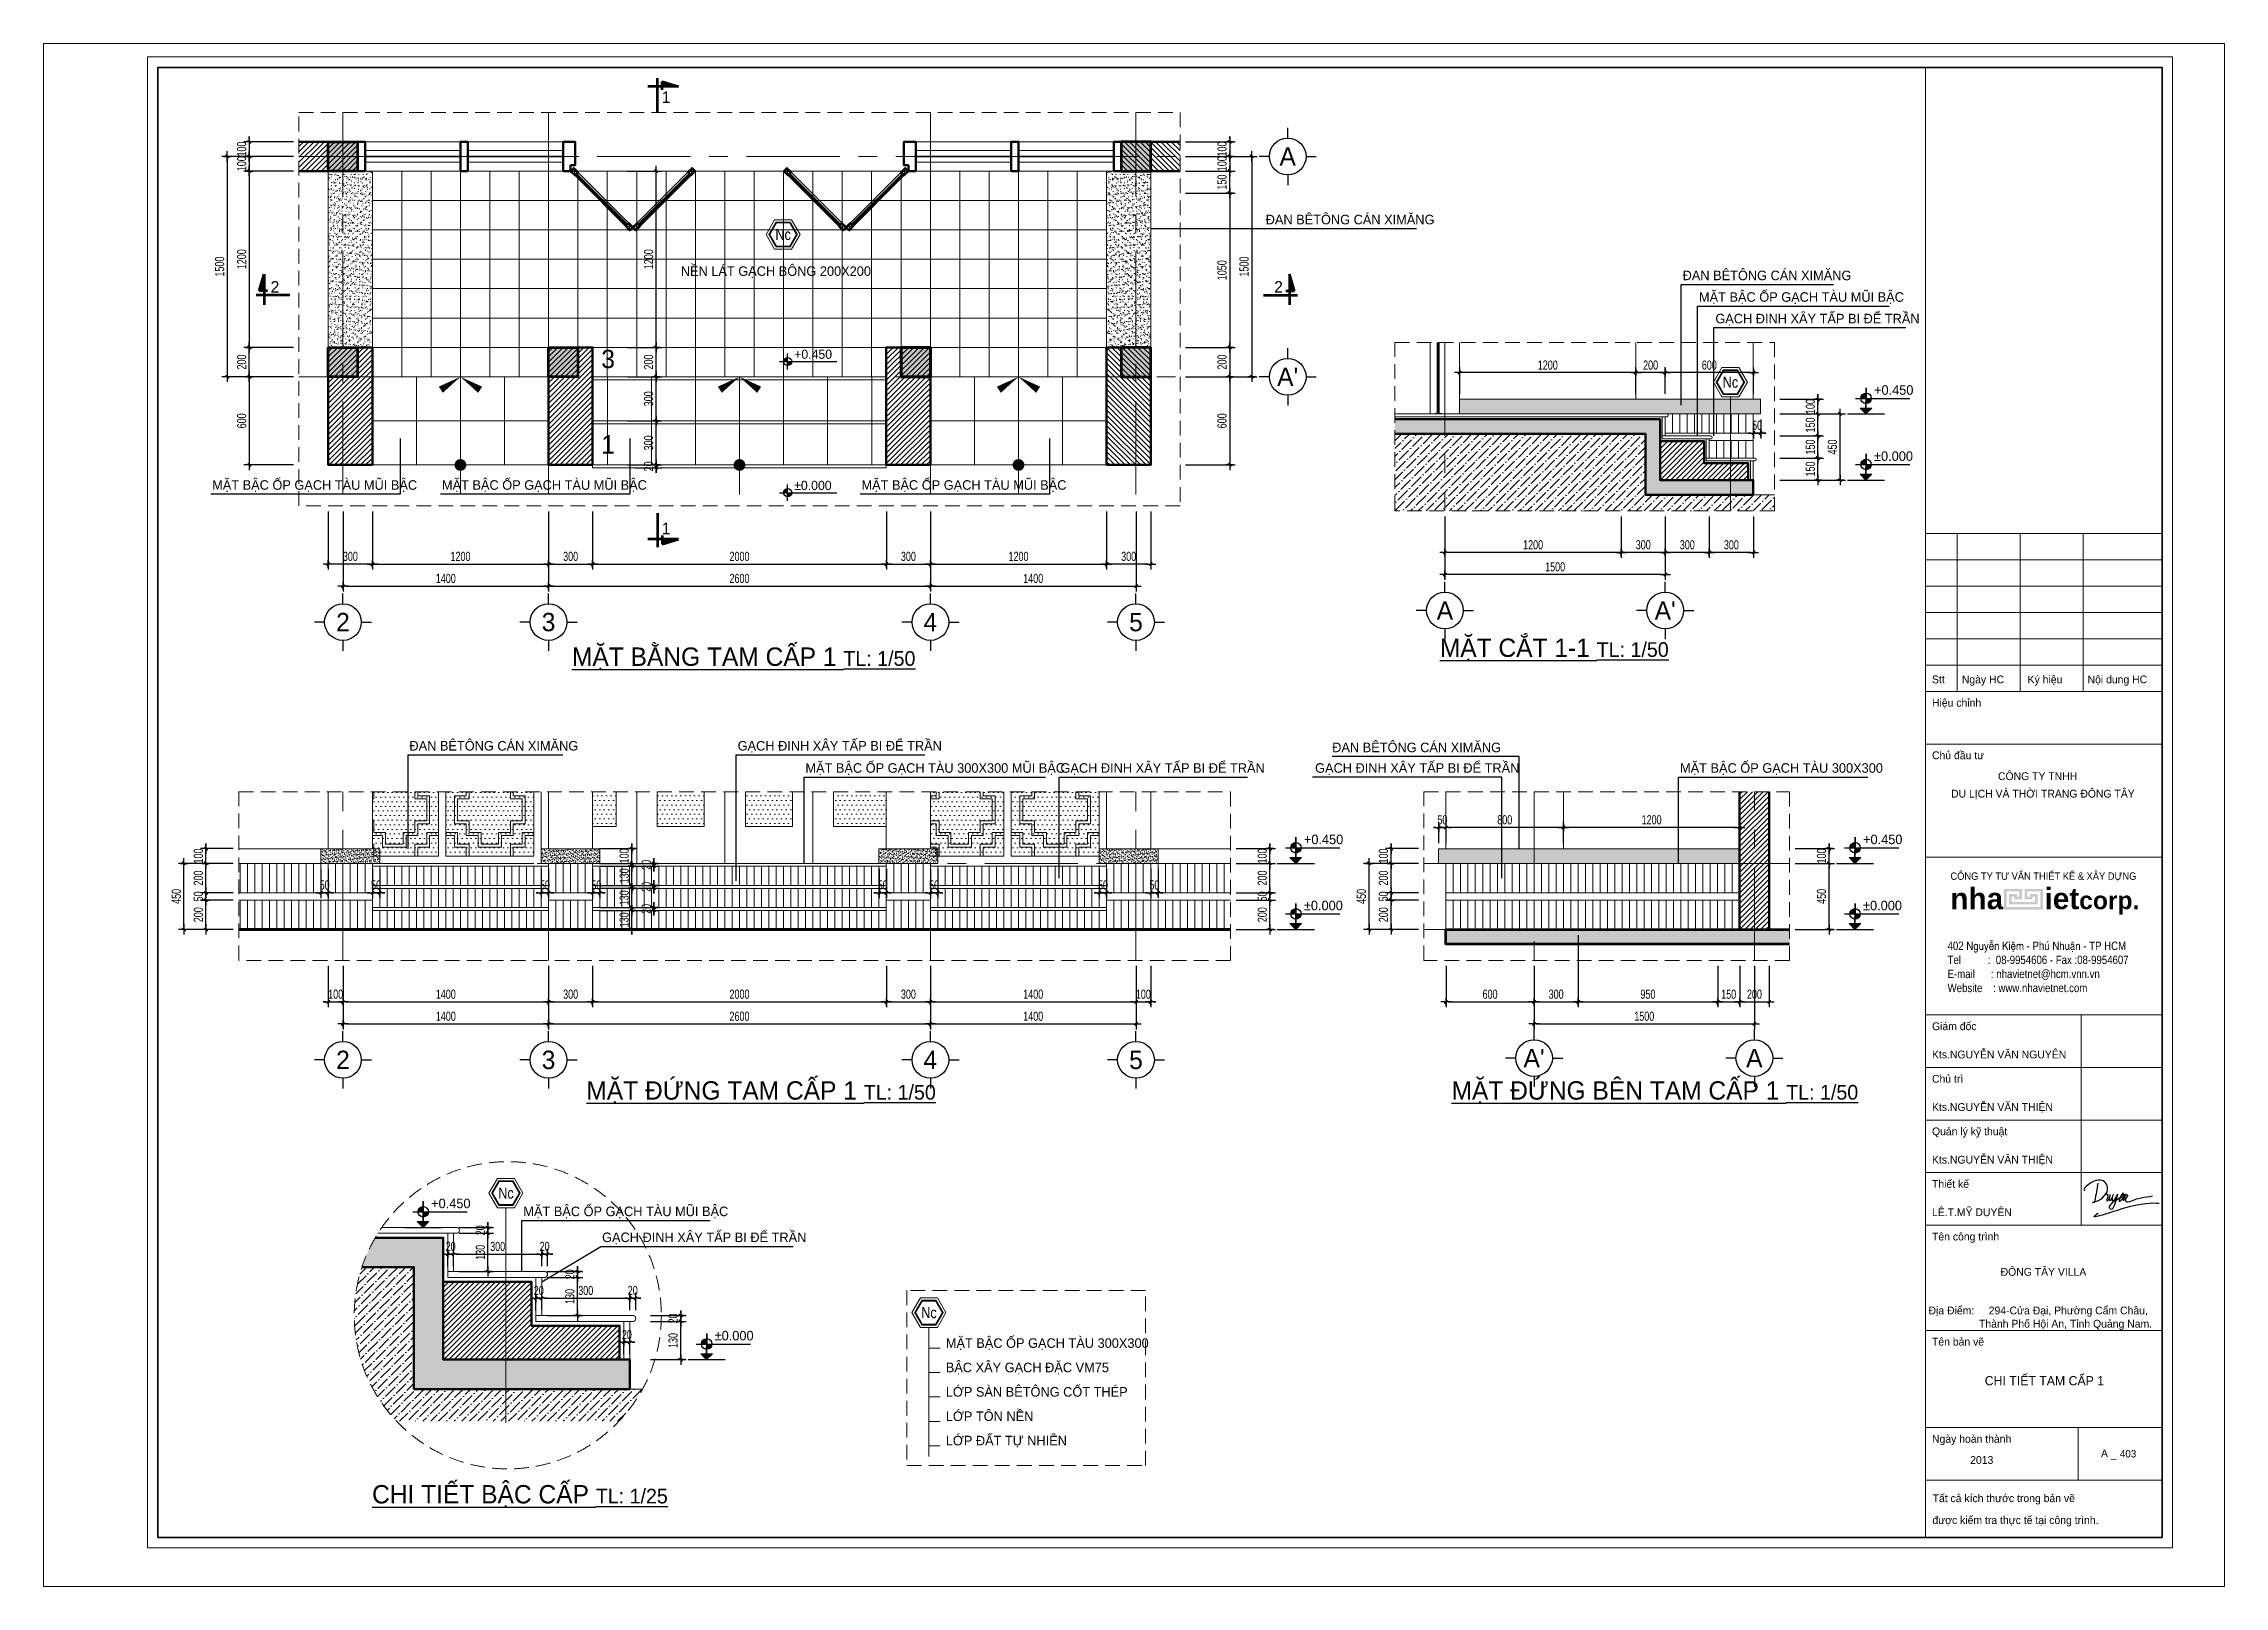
# Model space of a CAD drawing. Header units: inches. Extents: x 88947 to 296847, y 35049 to 161062.
# Drawn here: x 207747 to 222597, y 77053 to 87555 of the extents above; entities that cross this region are included whole.
import ezdxf
from ezdxf.enums import TextEntityAlignment as Align
from ezdxf.xclip import XClip

# ---------------------------------------------------------------- set-up
doc = ezdxf.new("R2010")
doc.units = ezdxf.units.IN
doc.header["$MEASUREMENT"] = 0
doc.header["$XCLIPFRAME"] = 0
doc.header["$PDMODE"] = 1
for name, pattern in [('ACAD_ISO03W100', [30, 12, -18]), ('CENTER', [50.8, 31.75, -6.35, 6.35, -6.35]), ('DASHED', [0.75, 0.5, -0.25])]:
    doc.linetypes.add(name, pattern=pattern)
doc.layers.add('$AUDIT_BAD_LAYER1', color=7, linetype='Continuous')
doc.layers.add('text', color=2, linetype='Continuous')
for name, color, linetype, lineweight in [('0.15', 175, 'Continuous', 20), ('0.4', 1, 'Continuous', 30), ('A-Dims', 145, 'Continuous', 25), ('A-Text', 30, 'Continuous', 9), ('A-Wall', 2, 'Continuous', 35), ('CUA', 42, 'Continuous', 20), ('DIM', 7, 'Continuous', 25), ('GHICHU', 40, 'Continuous', 18), ('HACTH', 8, 'Continuous', 5), ('HATCH', 8, 'Continuous', 5), ('KHUNG 1', 6, 'Continuous', 70), ('KHUNG 2', 144, 'Continuous', 18), ('KY HIEU', 4, 'Continuous', 25), ('mb$0$CUA', 42, 'Continuous', 20), ('mb$0$HATCH', 69, 'Continuous', 15), ('mb$0$net cat', 51, 'Continuous', 50), ('mb$0$net manh', 251, 'Continuous', 5), ('NET THAY 2', 2, 'Continuous', 20), ('NETCAT', 4, 'Continuous', 53), ('NETMANH', 192, 'Continuous', 18), ('netthay', 254, 'Continuous', 25), ('THAY', 3, 'Continuous', 18), ('TRUC', 252, 'ACAD_ISO03W100', 13), ('TUONG', 4, 'Continuous', 50)]:
    doc.layers.add(name, color=color, linetype=linetype, lineweight=lineweight)
doc.styles.add('DDCo-B-Helve-condense', font='VHELVCB.TTF')
doc.styles.add('FRANKO', font='VFRANKO.TTF')
doc.styles.add('KHUNGTEN', font='VHELVEB.TTF')
doc.styles.add('TEXT', font='VHELVCN.TTF')
doc.styles.add('tieude', font='VSOUVB.TTF')
doc.styles.add('VHELVEN', font='VHELVEN.TTF')
doc.styles.add('VNI-HELVE', font='VHELVEN.TTF')
doc.styles.add('VNI-HELVE-CONDENSE', font='VNARIAL.TTF', dxfattribs={"width": 0.7})
doc.dimstyles.new('TAS-25', dxfattribs={"dimscale": 25, "dimtxt": 2.5, "dimasz": 0.7, "dimexe": 1.5, "dimexo": 1.5, "dimgap": 0.8, "dimtad": 1, "dimdec": 0, "dimlfac": 0.5, "dimzin": 3, "dimdsep": 46, "dimtxsty": 'VNI-HELVE-CONDENSE', "dimblk": 'TICK', "dimcen": 2.5, "dimclrt": 71, "dimazin": 2, "dimtfac": 0.75, "dimtdec": 0, "dimtix": 1, "dimtmove": 2, "dimatfit": 2, "dimldrblk": 'TICK123', "dimfxl": 1.5, "dimtolj": 1, "dimtzin": 0, "dimarcsym": 0})
doc.dimstyles.new('TAS-50', dxfattribs={"dimscale": 25, "dimtxt": 2.5, "dimasz": 0.7, "dimexe": 1.5, "dimexo": 1.5, "dimgap": 0.8, "dimtad": 1, "dimdec": 0, "dimzin": 3, "dimdsep": 46, "dimtxsty": 'VNI-HELVE-CONDENSE', "dimblk": 'TICK', "dimcen": 2.5, "dimclrt": 71, "dimazin": 2, "dimtfac": 0.75, "dimtdec": 0, "dimtix": 1, "dimtmove": 2, "dimatfit": 2, "dimldrblk": 'TICK123', "dimfxl": 1.5, "dimtolj": 1, "dimtzin": 0, "dimarcsym": 0})
doc.dimstyles.new('TL 50', dxfattribs={"dimscale": 50, "dimtxt": 1.25, "dimasz": 0.5, "dimexe": 1, "dimexo": 1, "dimgap": 0.5, "dimtad": 1, "dimdec": 0, "dimzin": 3, "dimdsep": 46, "dimtxsty": 'VNI-HELVE-CONDENSE', "dimblk": 'DOT', "dimcen": 2, "dimclrt": 7, "dimazin": 2, "dimtfac": 0.75, "dimtdec": 0, "dimtix": 1, "dimtmove": 2, "dimatfit": 2, "dimfxl": 1.5, "dimtolj": 1, "dimtzin": 0, "dimarcsym": 0})

msp = doc.modelspace()

# ---------------------------------------------------------------- texts
at = {"layer": 'KY HIEU', "style": 'DDCo-B-Helve-condense'}
for p in [(212730.7, 86217.9), (219181.3, 85212.3), (210843.1, 79692.9), (213723.8, 78879.2)]:
    msp.add_text('Nc', height=75, dxfattribs=at).set_placement(p)
at = {"layer": 'text', "style": 'FRANKO'}
for s, height, p in [('ÑAN BEÂTOÂNG CAÙN XIMAÊNG', 65, (216069, 86324.7)), ('NEÀN LAÙT GAÏCH BOÂNG 200X200', 65, (212086.5, 85973.6)), ('ÑAN BEÂTOÂNG CAÙN XIMAÊNG', 65, (218908, 85944.3)), ('MAËT BAÄC OÁP GAÏCH TAØU MUÕI BAÄC', 65, (219019.5, 85797.4)), ('GAÏCH ÑINH XAÂY TAÁP BI ÑEÅ TRAÀN', 65, (219131, 85650.5)), ('MAËT BAÄC OÁP GAÏCH TAØU MUÕI BAÄC', 65, (208895.1, 84517.8)), ('MAËT BAÄC OÁP GAÏCH TAØU MUÕI BAÄC', 65, (210459.8, 84517.8)), ('MAËT BAÄC OÁP GAÏCH TAØU MUÕI BAÄC', 65, (213316.6, 84517.8)), ('ÑAN BEÂTOÂNG CAÙN XIMAÊNG', 65, (210238.4, 82742.7)), ('GAÏCH ÑINH XAÂY TAÁP BI ÑEÅ TRAÀN', 65, (212473.3, 82742.7)), ('ÑAN BEÂTOÂNG CAÙN XIMAÊNG', 65, (216522.2, 82731.4)), ('MAËT BAÄC OÁP GAÏCH TAØU 300X300 MUÕI BAÄC ', 65, (212934.8, 82591.5)), ('GAÏCH ÑINH XAÂY TAÁP BI ÑEÅ TRAÀN', 65, (214671.7, 82591.5)), ('GAÏCH ÑINH XAÂY TAÁP BI ÑEÅ TRAÀN', 65, (216405.5, 82591.5)), ('MAËT BAÄC OÁP GAÏCH TAØU 300X300 ', 65, (218890.5, 82591.5)), ('MAËT BAÄC OÁP GAÏCH TAØU MUÕI BAÄC', 65, (211013.9, 79573.5)), ('GAÏCH ÑINH XAÂY TAÁP BI ÑEÅ TRAÀN', 65, (211550.2, 79396.9)), ('MAËT BAÄC OÁP GAÏCH TAØU 300X300 ', 65, (213890.8, 78676.9)), ('BAÄC XAÂY GAÏCH ÑAËC VM75 ', 65, (213890.8, 78511)), ('LÔÙP SAØN BEÂTOÂNG COÁT THEÙP', 65, (213890.8, 78345)), ('CHI TIEÁT TAM CAÁP 1', 62.5, (220965.4, 78422.1)), ('LÔÙP TOÂN NEÀN', 65, (213890.8, 78179.1)), ('LÔÙP ÑAÁT TÖÏ NHIEÂN', 65, (213890.8, 78013.2)), ('403', 50, (221885.7, 77930.9))]:
    msp.add_text(s, height=height, dxfattribs=at).set_placement(p)
at = {"layer": 'text', "char_height": 125, "width": 5864.249, "attachment_point": 1, "style": 'FRANKO'}
for s, insert in [('{\\LMAËT BAÈNG TAM CAÁP 1 \\H0.8x;TL: 1/50}', (211345, 83444.3)), ('{\\LMAËT CAÉT 1-1 \\H0.8x;TL: 1/50}', (217254.8, 83505.1)), ('{\\LMAËT ÑÖÙNG TAM CAÁP 1 \\H0.8x;TL: 1/50}', (211443.2, 80491.6)), ('{\\LMAËT ÑÖÙNG BEÂN TAM CAÁP 1 \\H0.8x;TL: 1/50}', (217334.4, 80491.6)), ('{\\LCHI TIEÁT BAÄC CAÁP \\H0.8x;TL: 1/25}', (209984, 77743))]:
    msp.add_mtext(s, dxfattribs=dict(at, insert=insert))

# ---------------------------------------------------------------- blocks, each defined once
blk = doc.blocks.new('A$C22DF5D2D')
for points in [[(-10, 1159), (-123, 479), (-148, 421), (-212, 409), (-104, 451), (219, 660), (363, 901), (147, 1267), (-150, 1235), (-388, 1094), (-537, 889), (-506, 892)], [(2356, 378), (916, 165), (-61, -39), (0, 0), (-61, -39)], [(255, 700), (290, 728), (339, 743), (363, 705), (341, 552), (331, 483), (357, 485), (464, 729), (431, 561), (448, 495), (513, 535), (530, 566), (588, 726), (535, 529), (559, 486), (639, 526), (747, 742), (622, 304), (565, 189), (507, 143), (444, 188), (443, 257), (521, 382), (803, 578), (926, 655), (981, 729), (981, 766), (870, 665), (831, 456), (904, 515), (1051, 736), (976, 480), (1094, 717), (1127, 703), (1105, 634), (1056, 499), (1066, 460), (1148, 442), (1421, 530), (1656, 597), (2094, 666)]]:
    blk.add_spline(points, degree=3)
blk = doc.blocks.new('khung ten')
at = {"layer": '0.4'}
h = blk.add_hatch(color=256, dxfattribs=at)
h.paths.add_polyline_path([(303108, -206615), (302758, -206615), (302758, -207015), (303508, -207015), (303508, -206615), (303158, -206615), (303158, -206815), (303308, -206815), (303308, -206765), (303358, -206765), (303358, -206865), (302908, -206865), (302908, -206765), (302958, -206765), (302958, -206815), (303108, -206815)])
h.paths.add_polyline_path([(303058, -206665), (303058, -206765), (303008, -206765), (303008, -206715), (302858, -206715), (302858, -206915), (303408, -206915), (303408, -206715), (303258, -206715), (303258, -206765), (303208, -206765), (303208, -206665), (303458, -206665), (303458, -206965), (302808, -206965), (302808, -206665)], flags=16)
at = {"layer": '0.15', "ltscale": 0.7}
blk.add_line((301249, -213090), (305804, -213090), dxfattribs=at)
at = {"layer": 'A-Wall', "ltscale": 0.7}
blk.add_lwpolyline([(267204, -219099), (305804, -219099), (305804, -190799), (267204, -190799)], close=True, dxfattribs=at)
at = {"layer": 'KHUNG 2', "ltscale": 0.7}
for p, q in [((301249, -219099), (301249, -190799)), ((301249, -199776), (305804, -199776)), ((301856, -202813), (301856, -199776)), ((303071, -202813), (303071, -199776)), ((304286, -202813), (304286, -199776)), ((301249, -200282), (305804, -200282)), ((301249, -200789), (305804, -200789)), ((305804, -201295), (301249, -201295)), ((301249, -201801), (305804, -201801)), ((301249, -202307), (305804, -202307)), ((301249, -202813), (305804, -202813)), ((301249, -203826), (305804, -203826)), ((301249, -206004), (305804, -206004)), ((301249, -209041), (305804, -209041)), ((304246, -213090), (304246, -209041)), ((301249, -210053), (305804, -210053)), ((301249, -211065), (305804, -211065)), ((301249, -212078), (305804, -212078)), ((301249, -213090), (305804, -213090)), ((301249, -215115), (305804, -215115)), ((301249, -216986), (305804, -216986)), ((304185, -217998), (304185, -216986)), ((301249, -217998), (305804, -217998))]:
    blk.add_line(p, q, dxfattribs=at)
blk.add_lwpolyline([(267004, -219299), (306004, -219299), (306004, -190599), (267004, -190599)], close=True, dxfattribs=at)
at = {"layer": 'NETMANH', "ltscale": 0.7}
blk.add_lwpolyline([(265004, -220042), (307004, -220042), (307004, -190342), (265004, -190342)], close=True, dxfattribs=at)
at = {"layer": 'text', "linetype": 'Continuous', "xscale": 0.5, "yscale": 0.5, "zscale": 0.5}
blk.add_blockref('A$C22DF5D2D', (304573, -212860), dxfattribs=at)
at = {"layer": '$AUDIT_BAD_LAYER1', "color": 2, "linetype": 'Continuous', "style": 'KHUNGTEN', "width": 0.9}
blk.add_text('COÂNG TY TÖ VAÁN THIEÁT KEÁ & XAÂY DÖÏNG', height=142.53, dxfattribs=at).set_placement((303519, -206369), align=Align.MIDDLE_CENTER)
at = {"layer": '$AUDIT_BAD_LAYER1', "color": 2, "linetype": 'Continuous', "insert": (301673, -207630), "char_height": 161.97, "width": 6102.51, "attachment_point": 1, "style": 'KHUNGTEN'}
blk.add_mtext('{\\fVNI-Helve-Condense|b0|i0|c0|p2;402 Nguyeãn Kieäm - Phuù Nhuaän - TP HCM \\PTel          :  08-9954606 - Fax :08-9954607\\PE-mail      : nhavietnet@hcm.vnn.vn\\PWebsite    : www.nhavietnet.com}', dxfattribs=at)
at = {"layer": 'text', "linetype": 'Continuous', "style": 'FRANKO'}
for s, p in [('Stt', (301373, -202657)), ('Ngaøy HC', (301948, -202657)), ('Kyù hieäu', (303215, -202657)), ('Noäi dung HC', (304369, -202657)), ('Hieäu chænh', (301373, -203106)), ('Chuû ñaàu tö', (301373, -204118)), ('COÂNG TY TNHH ', (302644, -204520)), ('DU LÒCH VAØ THÔØI TRANG ÑOÂNG TAÂY', (301740, -204857)), ('Giaùm ñoác', (301373, -209334)), ('Kts.NGUYEÃN VAÊN NGUYEÂN', (301373, -209878)), ('Chuû trì', (301373, -210346)), ('Kts.NGUYEÃN VAÊN THIEÄN', (301373, -210890)), ('Quaûn lyù kyõ thuaät', (301373, -211358)), ('Kts.NGUYEÃN VAÊN THIEÄN', (301373, -211903)), ('Thieát keá', (301373, -212370)), ('LEÂ.T.MYÕ DUYEÂN', (301373, -212915)), ('Teân coâng trình', (301373, -213383)), ('ÑOÂNG TAÂY VILLA', (302695, -214063)), ('Ñòa Ñieåm:     294-Cöûa Ñaïi, Phöôøng Caåm Chaâu, ', (301306, -214806)), ('Thaønh Phoá Hoäi An, Tænh Quaûng Nam.', (302278, -215061)), ('Teân baûn veõ ', (301373, -215407)), ('Ngaøy hoaøn thaønh', (301373, -217278)), ('2013', (302108, -217684)), ('A _ ', (304627, -217560)), ('Taát caû kích thöôùc trong baûn veõ ', (301385, -218421)), ('ñöôïc kieåm tra thöïc teá taïi coâng trình.', (301381, -218842))]:
    blk.add_text(s, height=150, dxfattribs=at).set_placement(p)
at = {"layer": 'text', "linetype": 'Continuous', "insert": (303546, -206852), "char_height": 410.12, "width": 9417.44, "attachment_point": 5, "style": 'KHUNGTEN'}
blk.add_mtext('{\\fVNI-Helve|b1|i0|c0|p2;nha     iet\\H0.8274x;corp.}', dxfattribs=at)
blk = doc.blocks.new('A$C796B168A')
h = blk.add_hatch(color=256)
edge = h.paths.add_edge_path()
edge.add_ellipse((0, 0), major_axis=(38.9, 38.9), ratio=1, start_angle=45, end_angle=135)
edge.add_line((-55, 0), (0, 0))
edge.add_line((0, 0), (0, 55))
edge = h.paths.add_edge_path()
edge.add_ellipse((0, 0), major_axis=(38.9, 38.9), ratio=1, start_angle=225, end_angle=315)
edge.add_line((55, 0), (0, 0))
edge.add_line((0, 0), (0, -55))
for p, q in [((-110, 0), (670, 0)), ((0, -110), (0, 110))]:
    blk.add_line(p, q)
blk.add_ellipse((0, 0), major_axis=(-38.9, 38.9), ratio=1, start_param=3.926991, end_param=10.210176)
at = {"style": 'TEXT'}
blk.add_attdef('CAO ÑOÄ', (89, 37), '', height=100, dxfattribs=at)
blk = doc.blocks.new('TICK')
at = {"layer": 'A-Dims', "color": 1}
for p, q in [((-2, 0), (2, 0)), ((0, 1.5), (0, -1.5))]:
    blk.add_line(p, q, dxfattribs=at)
at = {"layer": 'A-Dims', "color": 1, "const_width": 0.788}
blk.add_lwpolyline([(-0.33, -0.35), (0.38, 0.38)], dxfattribs=at)
at = {"layer": 'A-Dims', "color": 1, "const_width": 0.394}
for points in [[(0.24, 0.52, -0.414214), (0.52, 0.52, -1)], [(0.52, 0.52, -0.414214), (0.52, 0.24, -1)], [(-0.47, -0.21, 0.414214), (-0.47, -0.49, 1)], [(-0.47, -0.49, 0.414214), (-0.19, -0.49, 1)]]:
    blk.add_lwpolyline(points, format="xyb", dxfattribs=at)
blk = doc.blocks.new('*D1721')
at = {"layer": 'Defpoints', "color": 0}
for p in [(211686, 84987), (211919, 84987), (211686, 84687)]:
    blk.add_point(p, dxfattribs=at)
at = {"layer": 'DIM', "color": 0, "lineweight": -2}
for p, q in [((211723, 84987), (211957, 84987)), ((211919, 84704), (211919, 84969)), ((211723, 84687), (211957, 84687))]:
    blk.add_line(p, q, dxfattribs=at)
at = {"layer": 'DIM', "color": 0, "lineweight": -2, "xscale": 17.5, "yscale": 17.5, "zscale": 17.5}
for p, rotation in [((211919, 84987), 90), ((211919, 84687), 270)]:
    blk.add_blockref('TICK', p, dxfattribs=dict(at, rotation=rotation))
at = {"layer": 'DIM', "color": 71, "insert": (211867, 84837), "char_height": 62.5, "attachment_point": 5, "rotation": 90, "style": 'VNI-HELVE-CONDENSE'}
blk.add_mtext('\\A1;300', dxfattribs=at)
blk = doc.blocks.new('TICK123')
at = {"layer": 'A-Dims', "color": 1}
blk.add_lwpolyline([(0.05, 0, 0, 0.84, 0), (-2.11, 0, 8.4, 8.4, 0)], format="xyseb", dxfattribs=at)
blk = doc.blocks.new('*D1722')
at = {"layer": 'Defpoints', "color": 0}
for p in [(211736, 84687), (211736, 84667), (211919, 84667)]:
    blk.add_point(p, dxfattribs=at)
at = {"layer": 'DIM', "color": 0, "lineweight": -2}
for p, q in [((211773, 84687), (211957, 84687)), ((211773, 84667), (211957, 84667)), ((211919, 84704), (211919, 84722)), ((211919, 84687), (211919, 84667)), ((211919, 84649), (211919, 84632))]:
    blk.add_line(p, q, dxfattribs=at)
at = {"layer": 'DIM', "color": 0, "lineweight": -2, "xscale": 17.5, "yscale": 17.5, "zscale": 17.5}
for p, rotation in [((211919, 84687), 270), ((211919, 84667), 90)]:
    blk.add_blockref('TICK', p, dxfattribs=dict(at, rotation=rotation))
at = {"layer": 'DIM', "color": 71, "insert": (211867, 84677), "char_height": 62.5, "attachment_point": 5, "rotation": 90, "style": 'VNI-HELVE-CONDENSE'}
blk.add_mtext('\\A1;20', dxfattribs=at)
blk = doc.blocks.new('*D1723')
at = {"layer": 'Defpoints', "color": 0}
for p in [(211686, 85287), (211919, 85287), (211686, 84987)]:
    blk.add_point(p, dxfattribs=at)
at = {"layer": 'DIM', "color": 0, "lineweight": -2}
for p, q in [((211723, 85287), (211957, 85287)), ((211919, 85004), (211919, 85269)), ((211723, 84987), (211957, 84987))]:
    blk.add_line(p, q, dxfattribs=at)
at = {"layer": 'DIM', "color": 0, "lineweight": -2, "xscale": 17.5, "yscale": 17.5, "zscale": 17.5}
for p, rotation in [((211919, 85287), 90), ((211919, 84987), 270)]:
    blk.add_blockref('TICK', p, dxfattribs=dict(at, rotation=rotation))
at = {"layer": 'DIM', "color": 71, "insert": (211867, 85137), "char_height": 62.5, "attachment_point": 5, "rotation": 90, "style": 'VNI-HELVE-CONDENSE'}
blk.add_mtext('\\A1;300', dxfattribs=at)
blk = doc.blocks.new('*D1724')
at = {"layer": 'Defpoints', "color": 0}
for p in [(211686, 85487), (211919, 85487), (211686, 85287)]:
    blk.add_point(p, dxfattribs=at)
at = {"layer": 'DIM', "color": 0, "lineweight": -2}
for p, q in [((211723, 85487), (211957, 85487)), ((211919, 85304), (211919, 85469)), ((211723, 85287), (211957, 85287))]:
    blk.add_line(p, q, dxfattribs=at)
at = {"layer": 'DIM', "color": 0, "lineweight": -2, "xscale": 17.5, "yscale": 17.5, "zscale": 17.5}
for p, rotation in [((211919, 85487), 90), ((211919, 85287), 270)]:
    blk.add_blockref('TICK', p, dxfattribs=dict(at, rotation=rotation))
at = {"layer": 'DIM', "color": 71, "insert": (211867, 85387), "char_height": 62.5, "attachment_point": 5, "rotation": 90, "style": 'VNI-HELVE-CONDENSE'}
blk.add_mtext('\\A1;200', dxfattribs=at)
blk = doc.blocks.new('*D1725')
at = {"layer": 'Defpoints', "color": 0}
for p in [(209686, 84407), (209986, 84407), (209686, 84012)]:
    blk.add_point(p, dxfattribs=at)
at = {"layer": 'DIM', "color": 0, "lineweight": -2}
for p, q in [((209686, 84370), (209686, 83975)), ((209986, 84370), (209986, 83975)), ((209968, 84012), (209703, 84012))]:
    blk.add_line(p, q, dxfattribs=at)
at = {"layer": 'DIM', "color": 0, "lineweight": -2, "xscale": 17.5, "yscale": 17.5, "zscale": 17.5, "rotation": 180}
blk.add_blockref('TICK', (209686, 84012), dxfattribs=at)
at = {"layer": 'DIM', "color": 0, "lineweight": -2, "xscale": 17.5, "yscale": 17.5, "zscale": 17.5}
blk.add_blockref('TICK', (209986, 84012), dxfattribs=at)
at = {"layer": 'DIM', "color": 71, "insert": (209836, 84064), "char_height": 62.5, "attachment_point": 5, "style": 'VNI-HELVE-CONDENSE'}
blk.add_mtext('\\A1;300', dxfattribs=at)
blk = doc.blocks.new('*D1726')
at = {"layer": 'Defpoints', "color": 0}
for p in [(209986, 84407), (211186, 84407), (211186, 84012)]:
    blk.add_point(p, dxfattribs=at)
at = {"layer": 'DIM', "color": 0, "lineweight": -2}
for p, q in [((209986, 84370), (209986, 83975)), ((211186, 84370), (211186, 83975)), ((210003, 84012), (211168, 84012))]:
    blk.add_line(p, q, dxfattribs=at)
at = {"layer": 'DIM', "color": 0, "lineweight": -2, "xscale": 17.5, "yscale": 17.5, "zscale": 17.5, "rotation": 180}
blk.add_blockref('TICK', (209986, 84012), dxfattribs=at)
at = {"layer": 'DIM', "color": 0, "lineweight": -2, "xscale": 17.5, "yscale": 17.5, "zscale": 17.5}
blk.add_blockref('TICK', (211186, 84012), dxfattribs=at)
at = {"layer": 'DIM', "color": 71, "insert": (210586, 84064), "char_height": 62.5, "attachment_point": 5, "style": 'VNI-HELVE-CONDENSE'}
blk.add_mtext('\\A1;1200', dxfattribs=at)
blk = doc.blocks.new('*D1727')
at = {"layer": 'Defpoints', "color": 0}
for p in [(211186, 84407), (211486, 84407), (211486, 84012)]:
    blk.add_point(p, dxfattribs=at)
at = {"layer": 'DIM', "color": 0, "lineweight": -2}
for p, q in [((211186, 84370), (211186, 83975)), ((211486, 84370), (211486, 83975)), ((211203, 84012), (211468, 84012))]:
    blk.add_line(p, q, dxfattribs=at)
at = {"layer": 'DIM', "color": 0, "lineweight": -2, "xscale": 17.5, "yscale": 17.5, "zscale": 17.5, "rotation": 180}
blk.add_blockref('TICK', (211186, 84012), dxfattribs=at)
at = {"layer": 'DIM', "color": 0, "lineweight": -2, "xscale": 17.5, "yscale": 17.5, "zscale": 17.5}
blk.add_blockref('TICK', (211486, 84012), dxfattribs=at)
at = {"layer": 'DIM', "color": 71, "insert": (211336, 84064), "char_height": 62.5, "attachment_point": 5, "style": 'VNI-HELVE-CONDENSE'}
blk.add_mtext('\\A1;300', dxfattribs=at)
blk = doc.blocks.new('*D1728')
at = {"layer": 'Defpoints', "color": 0}
for p in [(211486, 84407), (213486, 84407), (213486, 84012)]:
    blk.add_point(p, dxfattribs=at)
at = {"layer": 'DIM', "color": 0, "lineweight": -2}
for p, q in [((211486, 84370), (211486, 83975)), ((213486, 84370), (213486, 83975)), ((211503, 84012), (213468, 84012))]:
    blk.add_line(p, q, dxfattribs=at)
at = {"layer": 'DIM', "color": 0, "lineweight": -2, "xscale": 17.5, "yscale": 17.5, "zscale": 17.5, "rotation": 180}
blk.add_blockref('TICK', (211486, 84012), dxfattribs=at)
at = {"layer": 'DIM', "color": 0, "lineweight": -2, "xscale": 17.5, "yscale": 17.5, "zscale": 17.5}
blk.add_blockref('TICK', (213486, 84012), dxfattribs=at)
at = {"layer": 'DIM', "color": 71, "insert": (212486, 84064), "char_height": 62.5, "attachment_point": 5, "style": 'VNI-HELVE-CONDENSE'}
blk.add_mtext('\\A1;2000', dxfattribs=at)
blk = doc.blocks.new('*D1729')
at = {"layer": 'Defpoints', "color": 0}
for p in [(213486, 84407), (213786, 84407), (213786, 84012)]:
    blk.add_point(p, dxfattribs=at)
at = {"layer": 'DIM', "color": 0, "lineweight": -2}
for p, q in [((213486, 84370), (213486, 83975)), ((213786, 84370), (213786, 83975)), ((213503, 84012), (213768, 84012))]:
    blk.add_line(p, q, dxfattribs=at)
at = {"layer": 'DIM', "color": 0, "lineweight": -2, "xscale": 17.5, "yscale": 17.5, "zscale": 17.5, "rotation": 180}
blk.add_blockref('TICK', (213486, 84012), dxfattribs=at)
at = {"layer": 'DIM', "color": 0, "lineweight": -2, "xscale": 17.5, "yscale": 17.5, "zscale": 17.5}
blk.add_blockref('TICK', (213786, 84012), dxfattribs=at)
at = {"layer": 'DIM', "color": 71, "insert": (213636, 84064), "char_height": 62.5, "attachment_point": 5, "style": 'VNI-HELVE-CONDENSE'}
blk.add_mtext('\\A1;300', dxfattribs=at)
blk = doc.blocks.new('*D1730')
at = {"layer": 'Defpoints', "color": 0}
for p in [(213786, 84407), (214986, 84407), (214986, 84012)]:
    blk.add_point(p, dxfattribs=at)
at = {"layer": 'DIM', "color": 0, "lineweight": -2}
for p, q in [((213786, 84370), (213786, 83975)), ((214986, 84370), (214986, 83975)), ((213803, 84012), (214968, 84012))]:
    blk.add_line(p, q, dxfattribs=at)
at = {"layer": 'DIM', "color": 0, "lineweight": -2, "xscale": 17.5, "yscale": 17.5, "zscale": 17.5, "rotation": 180}
blk.add_blockref('TICK', (213786, 84012), dxfattribs=at)
at = {"layer": 'DIM', "color": 0, "lineweight": -2, "xscale": 17.5, "yscale": 17.5, "zscale": 17.5}
blk.add_blockref('TICK', (214986, 84012), dxfattribs=at)
at = {"layer": 'DIM', "color": 71, "insert": (214386, 84064), "char_height": 62.5, "attachment_point": 5, "style": 'VNI-HELVE-CONDENSE'}
blk.add_mtext('\\A1;1200', dxfattribs=at)
blk = doc.blocks.new('*D1731')
at = {"layer": 'Defpoints', "color": 0}
for p in [(214986, 84407), (215286, 84407), (214986, 84012)]:
    blk.add_point(p, dxfattribs=at)
at = {"layer": 'DIM', "color": 0, "lineweight": -2}
for p, q in [((214986, 84370), (214986, 83975)), ((215286, 84370), (215286, 83975)), ((215268, 84012), (215003, 84012))]:
    blk.add_line(p, q, dxfattribs=at)
at = {"layer": 'DIM', "color": 0, "lineweight": -2, "xscale": 17.5, "yscale": 17.5, "zscale": 17.5, "rotation": 180}
blk.add_blockref('TICK', (214986, 84012), dxfattribs=at)
at = {"layer": 'DIM', "color": 0, "lineweight": -2, "xscale": 17.5, "yscale": 17.5, "zscale": 17.5}
blk.add_blockref('TICK', (215286, 84012), dxfattribs=at)
at = {"layer": 'DIM', "color": 71, "insert": (215136, 84064), "char_height": 62.5, "attachment_point": 5, "style": 'VNI-HELVE-CONDENSE'}
blk.add_mtext('\\A1;300', dxfattribs=at)
blk = doc.blocks.new('*D1732')
at = {"layer": 'Defpoints', "color": 0}
for p in [(209786, 84407), (211186, 84407), (211186, 83862)]:
    blk.add_point(p, dxfattribs=at)
at = {"layer": 'DIM', "color": 0, "lineweight": -2}
for p, q in [((209786, 84370), (209786, 83825)), ((211186, 84370), (211186, 83825)), ((209803, 83862), (211168, 83862))]:
    blk.add_line(p, q, dxfattribs=at)
at = {"layer": 'DIM', "color": 0, "lineweight": -2, "xscale": 17.5, "yscale": 17.5, "zscale": 17.5, "rotation": 180}
blk.add_blockref('TICK', (209786, 83862), dxfattribs=at)
at = {"layer": 'DIM', "color": 0, "lineweight": -2, "xscale": 17.5, "yscale": 17.5, "zscale": 17.5}
blk.add_blockref('TICK', (211186, 83862), dxfattribs=at)
at = {"layer": 'DIM', "color": 71, "insert": (210486, 83914), "char_height": 62.5, "attachment_point": 5, "style": 'VNI-HELVE-CONDENSE'}
blk.add_mtext('\\A1;1400', dxfattribs=at)
blk = doc.blocks.new('TRUCCOT')
for p, q in [((0, -140), (0, 0)), ((-250, -390), (-390, -390)), ((250, -390), (390, -390)), ((0, -640), (0, -780))]:
    blk.add_line(p, q)
blk.add_circle((0, -390), 250)
at = {"layer": 'GHICHU', "style": 'VHELVEN'}
blk.add_attdef('TRUC', text='', height=280, dxfattribs=at).set_placement((0, -390), align=Align.MIDDLE_CENTER)
blk = doc.blocks.new('*D1733')
at = {"layer": 'Defpoints', "color": 0}
for p in [(211186, 84407), (213786, 84407), (213786, 83862)]:
    blk.add_point(p, dxfattribs=at)
at = {"layer": 'DIM', "color": 0, "lineweight": -2}
for p, q in [((211186, 84370), (211186, 83825)), ((213786, 84370), (213786, 83825)), ((211203, 83862), (213768, 83862))]:
    blk.add_line(p, q, dxfattribs=at)
at = {"layer": 'DIM', "color": 0, "lineweight": -2, "xscale": 17.5, "yscale": 17.5, "zscale": 17.5, "rotation": 180}
blk.add_blockref('TICK', (211186, 83862), dxfattribs=at)
at = {"layer": 'DIM', "color": 0, "lineweight": -2, "xscale": 17.5, "yscale": 17.5, "zscale": 17.5}
blk.add_blockref('TICK', (213786, 83862), dxfattribs=at)
at = {"layer": 'DIM', "color": 71, "insert": (212486, 83914), "char_height": 62.5, "attachment_point": 5, "style": 'VNI-HELVE-CONDENSE'}
blk.add_mtext('\\A1;2600', dxfattribs=at)
blk = doc.blocks.new('*D1734')
at = {"layer": 'Defpoints', "color": 0}
for p in [(213786, 84407), (215186, 84407), (215186, 83862)]:
    blk.add_point(p, dxfattribs=at)
at = {"layer": 'DIM', "color": 0, "lineweight": -2}
for p, q in [((213786, 84370), (213786, 83825)), ((215186, 84370), (215186, 83825)), ((213803, 83862), (215168, 83862))]:
    blk.add_line(p, q, dxfattribs=at)
at = {"layer": 'DIM', "color": 0, "lineweight": -2, "xscale": 17.5, "yscale": 17.5, "zscale": 17.5, "rotation": 180}
blk.add_blockref('TICK', (213786, 83862), dxfattribs=at)
at = {"layer": 'DIM', "color": 0, "lineweight": -2, "xscale": 17.5, "yscale": 17.5, "zscale": 17.5}
blk.add_blockref('TICK', (215186, 83862), dxfattribs=at)
at = {"layer": 'DIM', "color": 71, "insert": (214486, 83914), "char_height": 62.5, "attachment_point": 5, "style": 'VNI-HELVE-CONDENSE'}
blk.add_mtext('\\A1;1400', dxfattribs=at)
blk = doc.blocks.new('dc')
at = {"layer": 'NETCAT'}
blk.add_hatch(color=256, dxfattribs=at).paths.add_polyline_path([(828, 672), (828, 147), (989, 147)])
for p, q in [((0, 0), (1087, 0)), ((717, 147), (989, 147)), ((828, 672), (828, -310)), ((989, 147), (828, 672))]:
    blk.add_line(p, q, dxfattribs=at)
at = {"style": 'VNI-HELVE', "flags": 4}
blk.add_attdef('E', text='', height=375, dxfattribs=at).set_placement((482, 272), align=Align.MIDDLE_CENTER)
blk = doc.blocks.new('*D1735')
at = {"layer": 'Defpoints', "color": 0}
for p in [(215486, 86887), (215486, 86787), (215824, 86787)]:
    blk.add_point(p, dxfattribs=at)
at = {"layer": 'DIM', "color": 0, "lineweight": -2}
for p, q in [((215523, 86887), (215861, 86887)), ((215824, 86904), (215824, 86922)), ((215824, 86887), (215824, 86787)), ((215523, 86787), (215861, 86787)), ((215824, 86769), (215824, 86752))]:
    blk.add_line(p, q, dxfattribs=at)
at = {"layer": 'DIM', "color": 0, "lineweight": -2, "xscale": 17.5, "yscale": 17.5, "zscale": 17.5}
for p, rotation in [((215824, 86887), 270), ((215824, 86787), 90)]:
    blk.add_blockref('TICK', p, dxfattribs=dict(at, rotation=rotation))
at = {"layer": 'DIM', "color": 71, "insert": (215772, 86837), "char_height": 62.5, "attachment_point": 5, "rotation": 90, "style": 'VNI-HELVE-CONDENSE'}
blk.add_mtext('\\A1;100', dxfattribs=at)
blk = doc.blocks.new('*D1736')
at = {"layer": 'Defpoints', "color": 0}
for p in [(215486, 86787), (215486, 86687), (215824, 86687)]:
    blk.add_point(p, dxfattribs=at)
at = {"layer": 'DIM', "color": 0, "lineweight": -2}
for p, q in [((215523, 86787), (215861, 86787)), ((215824, 86804), (215824, 86822)), ((215824, 86787), (215824, 86687)), ((215523, 86687), (215861, 86687)), ((215824, 86669), (215824, 86652))]:
    blk.add_line(p, q, dxfattribs=at)
at = {"layer": 'DIM', "color": 0, "lineweight": -2, "xscale": 17.5, "yscale": 17.5, "zscale": 17.5}
for p, rotation in [((215824, 86787), 270), ((215824, 86687), 90)]:
    blk.add_blockref('TICK', p, dxfattribs=dict(at, rotation=rotation))
at = {"layer": 'DIM', "color": 71, "insert": (215772, 86737), "char_height": 62.5, "attachment_point": 5, "rotation": 90, "style": 'VNI-HELVE-CONDENSE'}
blk.add_mtext('\\A1;100', dxfattribs=at)
blk = doc.blocks.new('*D1737')
at = {"layer": 'Defpoints', "color": 0}
for p in [(215486, 86537), (215486, 85487), (215824, 85487)]:
    blk.add_point(p, dxfattribs=at)
at = {"layer": 'DIM', "color": 0, "lineweight": -2}
for p, q in [((215523, 86537), (215861, 86537)), ((215824, 86519), (215824, 85504)), ((215523, 85487), (215861, 85487))]:
    blk.add_line(p, q, dxfattribs=at)
at = {"layer": 'DIM', "color": 0, "lineweight": -2, "xscale": 17.5, "yscale": 17.5, "zscale": 17.5}
for p, rotation in [((215824, 86537), 90), ((215824, 85487), 270)]:
    blk.add_blockref('TICK', p, dxfattribs=dict(at, rotation=rotation))
at = {"layer": 'DIM', "color": 71, "insert": (215772, 86012), "char_height": 62.5, "attachment_point": 5, "rotation": 90, "style": 'VNI-HELVE-CONDENSE'}
blk.add_mtext('\\A1;1050', dxfattribs=at)
blk = doc.blocks.new('*D1738')
at = {"layer": 'Defpoints', "color": 0}
for p in [(215486, 85287), (215486, 84687), (215824, 84687)]:
    blk.add_point(p, dxfattribs=at)
at = {"layer": 'DIM', "color": 0, "lineweight": -2}
for p, q in [((215523, 85287), (215861, 85287)), ((215824, 85269), (215824, 84704)), ((215523, 84687), (215861, 84687))]:
    blk.add_line(p, q, dxfattribs=at)
at = {"layer": 'DIM', "color": 0, "lineweight": -2, "xscale": 17.5, "yscale": 17.5, "zscale": 17.5}
for p, rotation in [((215824, 85287), 90), ((215824, 84687), 270)]:
    blk.add_blockref('TICK', p, dxfattribs=dict(at, rotation=rotation))
at = {"layer": 'DIM', "color": 71, "insert": (215772, 84987), "char_height": 62.5, "attachment_point": 5, "rotation": 90, "style": 'VNI-HELVE-CONDENSE'}
blk.add_mtext('\\A1;600', dxfattribs=at)
blk = doc.blocks.new('*D1739')
at = {"layer": 'Defpoints', "color": 0}
for p in [(215486, 86787), (215486, 85287), (215974, 85287)]:
    blk.add_point(p, dxfattribs=at)
at = {"layer": 'DIM', "color": 0, "lineweight": -2}
for p, q in [((215523, 86787), (216011, 86787)), ((215974, 86769), (215974, 85304)), ((215523, 85287), (216011, 85287))]:
    blk.add_line(p, q, dxfattribs=at)
at = {"layer": 'DIM', "color": 0, "lineweight": -2, "xscale": 17.5, "yscale": 17.5, "zscale": 17.5}
for p, rotation in [((215974, 86787), 90), ((215974, 85287), 270)]:
    blk.add_blockref('TICK', p, dxfattribs=dict(at, rotation=rotation))
at = {"layer": 'DIM', "color": 71, "insert": (215922, 86037), "char_height": 62.5, "attachment_point": 5, "rotation": 90, "style": 'VNI-HELVE-CONDENSE'}
blk.add_mtext('\\A1;1500', dxfattribs=at)
blk = doc.blocks.new('*D1740')
at = {"layer": 'Defpoints', "color": 0}
for p in [(211686, 86687), (211919, 86687), (211686, 85487)]:
    blk.add_point(p, dxfattribs=at)
at = {"layer": 'DIM', "color": 0, "lineweight": -2}
for p, q in [((211723, 86687), (211957, 86687)), ((211919, 85504), (211919, 86669)), ((211723, 85487), (211957, 85487))]:
    blk.add_line(p, q, dxfattribs=at)
at = {"layer": 'DIM', "color": 0, "lineweight": -2, "xscale": 17.5, "yscale": 17.5, "zscale": 17.5}
for p, rotation in [((211919, 86687), 90), ((211919, 85487), 270)]:
    blk.add_blockref('TICK', p, dxfattribs=dict(at, rotation=rotation))
at = {"layer": 'DIM', "color": 71, "insert": (211867, 86087), "char_height": 62.5, "attachment_point": 5, "rotation": 90, "style": 'VNI-HELVE-CONDENSE'}
blk.add_mtext('\\A1;1200', dxfattribs=at)
blk = doc.blocks.new('*D1741')
at = {"layer": 'Defpoints', "color": 0}
for p in [(209486, 86887), (209148, 86787), (209486, 86787)]:
    blk.add_point(p, dxfattribs=at)
at = {"layer": 'DIM', "color": 0, "lineweight": -2}
for p, q in [((209448, 86887), (209110, 86887)), ((209148, 86904), (209148, 86922)), ((209148, 86887), (209148, 86787)), ((209448, 86787), (209110, 86787)), ((209148, 86769), (209148, 86752))]:
    blk.add_line(p, q, dxfattribs=at)
at = {"layer": 'DIM', "color": 0, "lineweight": -2, "xscale": 17.5, "yscale": 17.5, "zscale": 17.5}
for p, rotation in [((209148, 86887), 270), ((209148, 86787), 90)]:
    blk.add_blockref('TICK', p, dxfattribs=dict(at, rotation=rotation))
at = {"layer": 'DIM', "color": 71, "insert": (209096, 86837), "char_height": 62.5, "attachment_point": 5, "rotation": 90, "style": 'VNI-HELVE-CONDENSE'}
blk.add_mtext('\\A1;100', dxfattribs=at)
blk = doc.blocks.new('*D1742')
at = {"layer": 'Defpoints', "color": 0}
for p in [(209486, 86787), (209148, 86687), (209486, 86687)]:
    blk.add_point(p, dxfattribs=at)
at = {"layer": 'DIM', "color": 0, "lineweight": -2}
for p, q in [((209448, 86787), (209110, 86787)), ((209148, 86804), (209148, 86822)), ((209148, 86787), (209148, 86687)), ((209448, 86687), (209110, 86687)), ((209148, 86669), (209148, 86652))]:
    blk.add_line(p, q, dxfattribs=at)
at = {"layer": 'DIM', "color": 0, "lineweight": -2, "xscale": 17.5, "yscale": 17.5, "zscale": 17.5}
for p, rotation in [((209148, 86787), 270), ((209148, 86687), 90)]:
    blk.add_blockref('TICK', p, dxfattribs=dict(at, rotation=rotation))
at = {"layer": 'DIM', "color": 71, "insert": (209096, 86737), "char_height": 62.5, "attachment_point": 5, "rotation": 90, "style": 'VNI-HELVE-CONDENSE'}
blk.add_mtext('\\A1;100', dxfattribs=at)
blk = doc.blocks.new('*D1743')
at = {"layer": 'Defpoints', "color": 0}
for p in [(209486, 86687), (209148, 85487), (209486, 85487)]:
    blk.add_point(p, dxfattribs=at)
at = {"layer": 'DIM', "color": 0, "lineweight": -2}
for p, q in [((209448, 86687), (209110, 86687)), ((209148, 86669), (209148, 85504)), ((209448, 85487), (209110, 85487))]:
    blk.add_line(p, q, dxfattribs=at)
at = {"layer": 'DIM', "color": 0, "lineweight": -2, "xscale": 17.5, "yscale": 17.5, "zscale": 17.5}
for p, rotation in [((209148, 86687), 90), ((209148, 85487), 270)]:
    blk.add_blockref('TICK', p, dxfattribs=dict(at, rotation=rotation))
at = {"layer": 'DIM', "color": 71, "insert": (209096, 86087), "char_height": 62.5, "attachment_point": 5, "rotation": 90, "style": 'VNI-HELVE-CONDENSE'}
blk.add_mtext('\\A1;1200', dxfattribs=at)
blk = doc.blocks.new('*D1744')
at = {"layer": 'Defpoints', "color": 0}
for p in [(209486, 85287), (209148, 84687), (209486, 84687)]:
    blk.add_point(p, dxfattribs=at)
at = {"layer": 'DIM', "color": 0, "lineweight": -2}
for p, q in [((209448, 85287), (209110, 85287)), ((209148, 85269), (209148, 84704)), ((209448, 84687), (209110, 84687))]:
    blk.add_line(p, q, dxfattribs=at)
at = {"layer": 'DIM', "color": 0, "lineweight": -2, "xscale": 17.5, "yscale": 17.5, "zscale": 17.5}
for p, rotation in [((209148, 85287), 90), ((209148, 84687), 270)]:
    blk.add_blockref('TICK', p, dxfattribs=dict(at, rotation=rotation))
at = {"layer": 'DIM', "color": 71, "insert": (209096, 84987), "char_height": 62.5, "attachment_point": 5, "rotation": 90, "style": 'VNI-HELVE-CONDENSE'}
blk.add_mtext('\\A1;600', dxfattribs=at)
blk = doc.blocks.new('*D1745')
at = {"layer": 'Defpoints', "color": 0}
for p in [(209486, 86787), (208998, 85287), (209486, 85287)]:
    blk.add_point(p, dxfattribs=at)
at = {"layer": 'DIM', "color": 0, "lineweight": -2}
for p, q in [((209448, 86787), (208960, 86787)), ((208998, 86769), (208998, 85304)), ((209448, 85287), (208960, 85287))]:
    blk.add_line(p, q, dxfattribs=at)
at = {"layer": 'DIM', "color": 0, "lineweight": -2, "xscale": 17.5, "yscale": 17.5, "zscale": 17.5}
for p, rotation in [((208998, 86787), 90), ((208998, 85287), 270)]:
    blk.add_blockref('TICK', p, dxfattribs=dict(at, rotation=rotation))
at = {"layer": 'DIM', "color": 71, "insert": (208946, 86037), "char_height": 62.5, "attachment_point": 5, "rotation": 90, "style": 'VNI-HELVE-CONDENSE'}
blk.add_mtext('\\A1;1500', dxfattribs=at)
blk = doc.blocks.new('*D1746')
at = {"layer": 'Defpoints', "color": 0}
for p in [(209686, 81315), (209786, 81315), (209786, 81032)]:
    blk.add_point(p, dxfattribs=at)
at = {"layer": 'DIM', "color": 0, "lineweight": -2}
for p, q in [((209686, 81277), (209686, 80995)), ((209786, 81277), (209786, 80995)), ((209668, 81032), (209651, 81032)), ((209686, 81032), (209786, 81032)), ((209803, 81032), (209821, 81032))]:
    blk.add_line(p, q, dxfattribs=at)
at = {"layer": 'DIM', "color": 0, "lineweight": -2, "xscale": 17.5, "yscale": 17.5, "zscale": 17.5}
blk.add_blockref('TICK', (209686, 81032), dxfattribs=at)
at = {"layer": 'DIM', "color": 0, "lineweight": -2, "xscale": 17.5, "yscale": 17.5, "zscale": 17.5, "rotation": 180}
blk.add_blockref('TICK', (209786, 81032), dxfattribs=at)
at = {"layer": 'DIM', "color": 71, "insert": (209736, 81084), "char_height": 62.5, "attachment_point": 5, "style": 'VNI-HELVE-CONDENSE'}
blk.add_mtext('\\A1;100', dxfattribs=at)
blk = doc.blocks.new('*D1747')
at = {"layer": 'Defpoints', "color": 0}
for p in [(209786, 81315), (211186, 81315), (211186, 81032)]:
    blk.add_point(p, dxfattribs=at)
at = {"layer": 'DIM', "color": 0, "lineweight": -2}
for p, q in [((209786, 81277), (209786, 80995)), ((211186, 81277), (211186, 80995)), ((209803, 81032), (211168, 81032))]:
    blk.add_line(p, q, dxfattribs=at)
at = {"layer": 'DIM', "color": 0, "lineweight": -2, "xscale": 17.5, "yscale": 17.5, "zscale": 17.5, "rotation": 180}
blk.add_blockref('TICK', (209786, 81032), dxfattribs=at)
at = {"layer": 'DIM', "color": 0, "lineweight": -2, "xscale": 17.5, "yscale": 17.5, "zscale": 17.5}
blk.add_blockref('TICK', (211186, 81032), dxfattribs=at)
at = {"layer": 'DIM', "color": 71, "insert": (210486, 81084), "char_height": 62.5, "attachment_point": 5, "style": 'VNI-HELVE-CONDENSE'}
blk.add_mtext('\\A1;1400', dxfattribs=at)
blk = doc.blocks.new('*D1748')
at = {"layer": 'Defpoints', "color": 0}
for p in [(211186, 81315), (211486, 81315), (211486, 81032)]:
    blk.add_point(p, dxfattribs=at)
at = {"layer": 'DIM', "color": 0, "lineweight": -2}
for p, q in [((211186, 81277), (211186, 80995)), ((211486, 81277), (211486, 80995)), ((211203, 81032), (211468, 81032))]:
    blk.add_line(p, q, dxfattribs=at)
at = {"layer": 'DIM', "color": 0, "lineweight": -2, "xscale": 17.5, "yscale": 17.5, "zscale": 17.5, "rotation": 180}
blk.add_blockref('TICK', (211186, 81032), dxfattribs=at)
at = {"layer": 'DIM', "color": 0, "lineweight": -2, "xscale": 17.5, "yscale": 17.5, "zscale": 17.5}
blk.add_blockref('TICK', (211486, 81032), dxfattribs=at)
at = {"layer": 'DIM', "color": 71, "insert": (211336, 81084), "char_height": 62.5, "attachment_point": 5, "style": 'VNI-HELVE-CONDENSE'}
blk.add_mtext('\\A1;300', dxfattribs=at)
blk = doc.blocks.new('*D1749')
at = {"layer": 'Defpoints', "color": 0}
for p in [(211486, 81315), (213486, 81315), (213486, 81032)]:
    blk.add_point(p, dxfattribs=at)
at = {"layer": 'DIM', "color": 0, "lineweight": -2}
for p, q in [((211486, 81277), (211486, 80995)), ((213486, 81277), (213486, 80995)), ((211503, 81032), (213468, 81032))]:
    blk.add_line(p, q, dxfattribs=at)
at = {"layer": 'DIM', "color": 0, "lineweight": -2, "xscale": 17.5, "yscale": 17.5, "zscale": 17.5, "rotation": 180}
blk.add_blockref('TICK', (211486, 81032), dxfattribs=at)
at = {"layer": 'DIM', "color": 0, "lineweight": -2, "xscale": 17.5, "yscale": 17.5, "zscale": 17.5}
blk.add_blockref('TICK', (213486, 81032), dxfattribs=at)
at = {"layer": 'DIM', "color": 71, "insert": (212486, 81084), "char_height": 62.5, "attachment_point": 5, "style": 'VNI-HELVE-CONDENSE'}
blk.add_mtext('\\A1;2000', dxfattribs=at)
blk = doc.blocks.new('*D1750')
at = {"layer": 'Defpoints', "color": 0}
for p in [(213486, 81315), (213786, 81315), (213786, 81032)]:
    blk.add_point(p, dxfattribs=at)
at = {"layer": 'DIM', "color": 0, "lineweight": -2}
for p, q in [((213486, 81277), (213486, 80995)), ((213786, 81277), (213786, 80995)), ((213503, 81032), (213768, 81032))]:
    blk.add_line(p, q, dxfattribs=at)
at = {"layer": 'DIM', "color": 0, "lineweight": -2, "xscale": 17.5, "yscale": 17.5, "zscale": 17.5, "rotation": 180}
blk.add_blockref('TICK', (213486, 81032), dxfattribs=at)
at = {"layer": 'DIM', "color": 0, "lineweight": -2, "xscale": 17.5, "yscale": 17.5, "zscale": 17.5}
blk.add_blockref('TICK', (213786, 81032), dxfattribs=at)
at = {"layer": 'DIM', "color": 71, "insert": (213636, 81084), "char_height": 62.5, "attachment_point": 5, "style": 'VNI-HELVE-CONDENSE'}
blk.add_mtext('\\A1;300', dxfattribs=at)
blk = doc.blocks.new('*D1751')
at = {"layer": 'Defpoints', "color": 0}
for p in [(213786, 81315), (215186, 81315), (215186, 81032)]:
    blk.add_point(p, dxfattribs=at)
at = {"layer": 'DIM', "color": 0, "lineweight": -2}
for p, q in [((213786, 81277), (213786, 80995)), ((215186, 81277), (215186, 80995)), ((213803, 81032), (215168, 81032))]:
    blk.add_line(p, q, dxfattribs=at)
at = {"layer": 'DIM', "color": 0, "lineweight": -2, "xscale": 17.5, "yscale": 17.5, "zscale": 17.5, "rotation": 180}
blk.add_blockref('TICK', (213786, 81032), dxfattribs=at)
at = {"layer": 'DIM', "color": 0, "lineweight": -2, "xscale": 17.5, "yscale": 17.5, "zscale": 17.5}
blk.add_blockref('TICK', (215186, 81032), dxfattribs=at)
at = {"layer": 'DIM', "color": 71, "insert": (214486, 81084), "char_height": 62.5, "attachment_point": 5, "style": 'VNI-HELVE-CONDENSE'}
blk.add_mtext('\\A1;1400', dxfattribs=at)
blk = doc.blocks.new('*D1752')
at = {"layer": 'Defpoints', "color": 0}
for p in [(215186, 81315), (215286, 81315), (215286, 81032)]:
    blk.add_point(p, dxfattribs=at)
at = {"layer": 'DIM', "color": 0, "lineweight": -2}
for p, q in [((215186, 81277), (215186, 80995)), ((215286, 81277), (215286, 80995)), ((215168, 81032), (215151, 81032)), ((215186, 81032), (215286, 81032)), ((215303, 81032), (215321, 81032))]:
    blk.add_line(p, q, dxfattribs=at)
at = {"layer": 'DIM', "color": 0, "lineweight": -2, "xscale": 17.5, "yscale": 17.5, "zscale": 17.5}
blk.add_blockref('TICK', (215186, 81032), dxfattribs=at)
at = {"layer": 'DIM', "color": 0, "lineweight": -2, "xscale": 17.5, "yscale": 17.5, "zscale": 17.5, "rotation": 180}
blk.add_blockref('TICK', (215286, 81032), dxfattribs=at)
at = {"layer": 'DIM', "color": 71, "insert": (215236, 81084), "char_height": 62.5, "attachment_point": 5, "style": 'VNI-HELVE-CONDENSE'}
blk.add_mtext('\\A1;100', dxfattribs=at)
blk = doc.blocks.new('*D1753')
at = {"layer": 'Defpoints', "color": 0}
for p in [(209786, 81315), (211186, 81315), (211186, 80882)]:
    blk.add_point(p, dxfattribs=at)
at = {"layer": 'DIM', "color": 0, "lineweight": -2}
for p, q in [((209786, 81277), (209786, 80845)), ((211186, 81277), (211186, 80845)), ((209803, 80882), (211168, 80882))]:
    blk.add_line(p, q, dxfattribs=at)
at = {"layer": 'DIM', "color": 0, "lineweight": -2, "xscale": 17.5, "yscale": 17.5, "zscale": 17.5, "rotation": 180}
blk.add_blockref('TICK', (209786, 80882), dxfattribs=at)
at = {"layer": 'DIM', "color": 0, "lineweight": -2, "xscale": 17.5, "yscale": 17.5, "zscale": 17.5}
blk.add_blockref('TICK', (211186, 80882), dxfattribs=at)
at = {"layer": 'DIM', "color": 71, "insert": (210486, 80934), "char_height": 62.5, "attachment_point": 5, "style": 'VNI-HELVE-CONDENSE'}
blk.add_mtext('\\A1;1400', dxfattribs=at)
blk = doc.blocks.new('*D1754')
at = {"layer": 'Defpoints', "color": 0}
for p in [(215829, 81725), (216098, 81725), (215829, 81525)]:
    blk.add_point(p, dxfattribs=at)
at = {"layer": 'DIM', "color": 0, "lineweight": -2}
for p, q in [((215867, 81725), (216135, 81725)), ((216098, 81542), (216098, 81707)), ((215867, 81525), (216135, 81525))]:
    blk.add_line(p, q, dxfattribs=at)
at = {"layer": 'DIM', "color": 0, "lineweight": -2, "xscale": 17.5, "yscale": 17.5, "zscale": 17.5}
for p, rotation in [((216098, 81725), 90), ((216098, 81525), 270)]:
    blk.add_blockref('TICK', p, dxfattribs=dict(at, rotation=rotation))
at = {"layer": 'DIM', "color": 71, "insert": (216046, 81625), "char_height": 62.5, "attachment_point": 5, "rotation": 90, "style": 'VNI-HELVE-CONDENSE'}
blk.add_mtext('\\A1;200', dxfattribs=at)
blk = doc.blocks.new('*D1755')
at = {"layer": 'Defpoints', "color": 0}
for p in [(215829, 82075), (215829, 81975), (216098, 82075)]:
    blk.add_point(p, dxfattribs=at)
at = {"layer": 'DIM', "color": 0, "lineweight": -2}
for p, q in [((215867, 82075), (216135, 82075)), ((215867, 81975), (216135, 81975)), ((216098, 82092), (216098, 82110)), ((216098, 81975), (216098, 82075)), ((216098, 81957), (216098, 81940))]:
    blk.add_line(p, q, dxfattribs=at)
at = {"layer": 'DIM', "color": 0, "lineweight": -2, "xscale": 17.5, "yscale": 17.5, "zscale": 17.5}
for p, rotation in [((216098, 82075), 270), ((216098, 81975), 90)]:
    blk.add_blockref('TICK', p, dxfattribs=dict(at, rotation=rotation))
at = {"layer": 'DIM', "color": 71, "insert": (216046, 82025), "char_height": 62.5, "attachment_point": 5, "rotation": 90, "style": 'VNI-HELVE-CONDENSE'}
blk.add_mtext('\\A1;100', dxfattribs=at)
blk = doc.blocks.new('*D1756')
at = {"layer": 'Defpoints', "color": 0}
for p in [(211186, 81315), (213786, 81315), (213786, 80882)]:
    blk.add_point(p, dxfattribs=at)
at = {"layer": 'DIM', "color": 0, "lineweight": -2}
for p, q in [((211186, 81277), (211186, 80845)), ((213786, 81277), (213786, 80845)), ((211203, 80882), (213768, 80882))]:
    blk.add_line(p, q, dxfattribs=at)
at = {"layer": 'DIM', "color": 0, "lineweight": -2, "xscale": 17.5, "yscale": 17.5, "zscale": 17.5, "rotation": 180}
blk.add_blockref('TICK', (211186, 80882), dxfattribs=at)
at = {"layer": 'DIM', "color": 0, "lineweight": -2, "xscale": 17.5, "yscale": 17.5, "zscale": 17.5}
blk.add_blockref('TICK', (213786, 80882), dxfattribs=at)
at = {"layer": 'DIM', "color": 71, "insert": (212486, 80934), "char_height": 62.5, "attachment_point": 5, "style": 'VNI-HELVE-CONDENSE'}
blk.add_mtext('\\A1;2600', dxfattribs=at)
blk = doc.blocks.new('*D1757')
at = {"layer": 'Defpoints', "color": 0}
for p in [(213786, 81315), (215186, 81315), (215186, 80882)]:
    blk.add_point(p, dxfattribs=at)
at = {"layer": 'DIM', "color": 0, "lineweight": -2}
for p, q in [((213786, 81277), (213786, 80845)), ((215186, 81277), (215186, 80845)), ((213803, 80882), (215168, 80882))]:
    blk.add_line(p, q, dxfattribs=at)
at = {"layer": 'DIM', "color": 0, "lineweight": -2, "xscale": 17.5, "yscale": 17.5, "zscale": 17.5, "rotation": 180}
blk.add_blockref('TICK', (213786, 80882), dxfattribs=at)
at = {"layer": 'DIM', "color": 0, "lineweight": -2, "xscale": 17.5, "yscale": 17.5, "zscale": 17.5}
blk.add_blockref('TICK', (215186, 80882), dxfattribs=at)
at = {"layer": 'DIM', "color": 71, "insert": (214486, 80934), "char_height": 62.5, "attachment_point": 5, "style": 'VNI-HELVE-CONDENSE'}
blk.add_mtext('\\A1;1400', dxfattribs=at)
blk = doc.blocks.new('_Dot')
at = {"layer": 'netthay', "color": 0, "lineweight": -2}
blk.add_line((-0.5, 0), (-1, 0), dxfattribs=at)
at = {"layer": 'netthay', "color": 0, "const_width": 0.5}
blk.add_lwpolyline([(-0.25, 0, 1), (0.25, 0, 1)], format="xyb", close=True, dxfattribs=at)
blk = doc.blocks.new('A$C688775B1')
h = blk.add_hatch(color=256)
h.paths.add_polyline_path([(434, 104), (330, 104), (330, 0)])
h.paths.add_polyline_path([(330, 104), (226, 104), (330, 0)])
h = blk.add_hatch(color=256)
h.paths.add_polyline_path([(332, 278), (332, 372, 0.414214), (239, 278)])
h.paths.add_polyline_path([(332, 278), (332, 185, 0.414214), (426, 278)])
for p, q in [((332, 465), (330, 0)), ((330, 0), (332, 465)), ((0, 0), (660, 0)), ((145, 278), (1114, 278)), ((330, 0), (226, 104)), ((226, 104), (434, 104)), ((330, 0), (434, 104))]:
    blk.add_line(p, q)
blk.add_circle((332, 278), 93.5)
at = {"style": 'TEXT'}
blk.add_attdef('CAO ÑOÄ', (474, 342), '', height=170, dxfattribs=at)
blk = doc.blocks.new('A$C5C9B3B88')
at = {"layer": 'HACTH'}
h = blk.add_hatch(dxfattribs=at)
h.set_pattern_fill('DOTS', color=256, scale=500, style=0)
h.set_pattern_definition([(0, (-2550, 50), (15.625, 31.25), [0, -31.25])])
h.paths.add_polyline_path([(-1950, 50), (-1950, 2350), (-2550, 2350), (-2550, 50)])
h = blk.add_hatch(dxfattribs=at)
h.set_pattern_fill('DOTS', color=256, scale=500, style=0)
h.set_pattern_definition([(0, (-1950, 50), (15.625, 31.25), [0, -31.25])])
h.paths.add_polyline_path([(-1900, 50), (-1900, 2350), (-1300, 2350), (-1300, 50)])
h = blk.add_hatch(dxfattribs=at)
h.set_pattern_fill('DOTS', color=256, scale=500, style=0)
h.set_pattern_definition([(180, (1950, 50), (-15.625, 31.25), [0, -31.25])])
h.paths.add_polyline_path([(1900, 50), (1900, 2350), (1300, 2350), (1300, 50)])
h = blk.add_hatch(dxfattribs=at)
h.set_pattern_fill('DOTS', color=256, scale=500, style=0)
h.set_pattern_definition([(180, (2550, 50), (-15.625, 31.25), [0, -31.25])])
h.paths.add_polyline_path([(1950, 50), (1950, 2350), (2550, 2350), (2550, 50)])
h = blk.add_hatch(dxfattribs=at)
h.set_pattern_fill('DOTS', color=256, scale=500, style=0)
h.set_pattern_definition([(0, (-1060, 90), (15.625, 31.25), [0, -31.25])])
h.paths.add_polyline_path([(-740, 2210), (-1110, 2210), (-1110, 250), (-740, 250)])
h = blk.add_hatch(dxfattribs=at)
h.set_pattern_fill('DOTS', color=256, scale=500, style=0)
h.set_pattern_definition([(0, (-460, 90), (15.625, 31.25), [0, -31.25])])
h.paths.add_polyline_path([(-140, 2210), (-460, 2210), (-460, 250), (-140, 250)])
h = blk.add_hatch(dxfattribs=at)
h.set_pattern_fill('DOTS', color=256, scale=500, style=0)
h.set_pattern_definition([(180, (460, 90), (-15.625, 31.25), [0, -31.25])])
h.paths.add_polyline_path([(140, 2210), (460, 2210), (460, 250), (140, 250)])
h = blk.add_hatch(dxfattribs=at)
h.set_pattern_fill('DOTS', color=256, scale=500, style=0)
h.set_pattern_definition([(180, (1110, 90), (-15.625, 31.25), [0, -31.25])])
h.paths.add_polyline_path([(740, 2210), (1110, 2210), (1110, 250), (740, 250)])
at = {"layer": 'CUA'}
for points in [[(-1300, 0), (-2600, 0), (-2600, 2400), (-1250, 2400)], [(1250, 2400), (-1250, 2400)], [(1300, 0), (2600, 0), (2600, 2400), (1250, 2400)], [(-1950, 50), (-1950, 2350), (-2550, 2350), (-2550, 50), (-1950, 50)], [(-2390, 2350), (-2390, 2270), (-2470, 2270), (-2470, 2190), (-2550, 2190)], [(-2410, 2350), (-2410, 2290), (-2490, 2290), (-2490, 2210), (-2550, 2210)], [(-2030, 2110), (-2110, 2110), (-2110, 2190), (-2190, 2190), (-2190, 2270), (-2310, 2270), (-2310, 2190), (-2390, 2190), (-2390, 2110), (-2470, 2110), (-2470, 1960), (-2390, 1960), (-2390, 1880), (-2310, 1880), (-2310, 1800), (-2190, 1800), (-2190, 1880), (-2110, 1880), (-2110, 1960), (-2030, 1960), (-2030, 2110)], [(-2110, 2350), (-2110, 2270), (-2030, 2270), (-2030, 2190), (-1950, 2190)], [(-2090, 2350), (-2090, 2290), (-2010, 2290), (-2010, 2210), (-1950, 2210)], [(-1900, 50), (-1900, 2350), (-1300, 2350), (-1300, 50), (-1900, 50)], [(-1740, 2350), (-1740, 2270), (-1820, 2270), (-1820, 2190), (-1900, 2190)], [(-1760, 2350), (-1760, 2290), (-1840, 2290), (-1840, 2210), (-1900, 2210)], [(-1380, 2110), (-1460, 2110), (-1460, 2190), (-1540, 2190), (-1540, 2270), (-1660, 2270), (-1660, 2190), (-1740, 2190), (-1740, 2110), (-1820, 2110), (-1820, 1960), (-1740, 1960), (-1740, 1880), (-1660, 1880), (-1660, 1800), (-1540, 1800), (-1540, 1880), (-1460, 1880), (-1460, 1960), (-1380, 1960), (-1380, 2110)], [(-1460, 2350), (-1460, 2270), (-1380, 2270), (-1380, 2190), (-1300, 2190)], [(-1440, 2350), (-1440, 2290), (-1360, 2290), (-1360, 2210), (-1300, 2210)], [(-600, 2350), (-1250, 2350), (-1250, 0), (-600, 0), (-600, 2350)], [(600, 2350), (-600, 2350)], [(-600, 0), (-600, 2350)], [(600, 0), (1250, 0), (1250, 2350), (600, 2350), (600, 0)], [(600, 0), (600, 2350)], [(600, 2350), (1250, 2350), (1250, 0), (600, 0), (600, 2350)], [(1900, 50), (1900, 2350), (1300, 2350), (1300, 50), (1900, 50)], [(1460, 2350), (1460, 2270), (1380, 2270), (1380, 2190), (1300, 2190)], [(1440, 2350), (1440, 2290), (1360, 2290), (1360, 2210), (1300, 2210)], [(1380, 2110), (1460, 2110), (1460, 2190), (1540, 2190), (1540, 2270), (1660, 2270), (1660, 2190), (1740, 2190), (1740, 2110), (1820, 2110), (1820, 1960), (1740, 1960), (1740, 1880), (1660, 1880), (1660, 1800), (1540, 1800), (1540, 1880), (1460, 1880), (1460, 1960), (1380, 1960), (1380, 2110)], [(1740, 2350), (1740, 2270), (1820, 2270), (1820, 2190), (1900, 2190)], [(1760, 2350), (1760, 2290), (1840, 2290), (1840, 2210), (1900, 2210)], [(1950, 50), (1950, 2350), (2550, 2350), (2550, 50), (1950, 50)], [(2110, 2350), (2110, 2270), (2030, 2270), (2030, 2190), (1950, 2190)], [(2090, 2350), (2090, 2290), (2010, 2290), (2010, 2210), (1950, 2210)], [(2030, 2110), (2110, 2110), (2110, 2190), (2190, 2190), (2190, 2270), (2310, 2270), (2310, 2190), (2390, 2190), (2390, 2110), (2470, 2110), (2470, 1960), (2390, 1960), (2390, 1880), (2310, 1880), (2310, 1800), (2190, 1800), (2190, 1880), (2110, 1880), (2110, 1960), (2030, 1960), (2030, 2110)], [(2390, 2350), (2390, 2270), (2470, 2270), (2470, 2190), (2550, 2190)], [(2410, 2350), (2410, 2290), (2490, 2290), (2490, 2210), (2550, 2210)], [(140, 2210), (460, 2210)], [(-2390, 1720), (-2390, 1800), (-2470, 1800), (-2470, 1880), (-2550, 1880)], [(-2410, 1720), (-2410, 1780), (-2490, 1780), (-2490, 1860), (-2550, 1860)], [(-2110, 1720), (-2110, 1800), (-2030, 1800), (-2030, 1880), (-1950, 1880)], [(-2090, 1720), (-2090, 1780), (-2010, 1780), (-2010, 1860), (-1950, 1860)], [(-1740, 1720), (-1740, 1800), (-1820, 1800), (-1820, 1880), (-1900, 1880)], [(-1760, 1720), (-1760, 1780), (-1840, 1780), (-1840, 1860), (-1900, 1860)], [(-1460, 1720), (-1460, 1800), (-1380, 1800), (-1380, 1880), (-1300, 1880)], [(-1440, 1720), (-1440, 1780), (-1360, 1780), (-1360, 1860), (-1300, 1860)], [(1460, 1720), (1460, 1800), (1380, 1800), (1380, 1880), (1300, 1880)], [(1440, 1720), (1440, 1780), (1360, 1780), (1360, 1860), (1300, 1860)], [(1740, 1720), (1740, 1800), (1820, 1800), (1820, 1880), (1900, 1880)], [(1760, 1720), (1760, 1780), (1840, 1780), (1840, 1860), (1900, 1860)], [(2110, 1720), (2110, 1800), (2030, 1800), (2030, 1880), (1950, 1880)], [(2090, 1720), (2090, 1780), (2010, 1780), (2010, 1860), (1950, 1860)], [(2390, 1720), (2390, 1800), (2470, 1800), (2470, 1880), (2550, 1880)], [(2410, 1720), (2410, 1780), (2490, 1780), (2490, 1860), (2550, 1860)], [(-1950, 1720), (-2550, 1720)], [(-1950, 1700), (-2550, 1700)], [(-1300, 1720), (-1900, 1720)], [(-1300, 1700), (-1900, 1700)], [(1300, 1720), (1900, 1720)], [(1300, 1700), (1900, 1700)], [(1950, 1720), (2550, 1720)], [(1950, 1700), (2550, 1700)], [(-1950, 700), (-2550, 700)], [(-2390, 680), (-2390, 600), (-2470, 600), (-2470, 520), (-2550, 520)], [(-2410, 680), (-2410, 620), (-2490, 620), (-2490, 540), (-2550, 540)], [(-1950, 680), (-2550, 680)], [(-2030, 290), (-2110, 290), (-2110, 210), (-2190, 210), (-2190, 130), (-2310, 130), (-2310, 210), (-2390, 210), (-2390, 290), (-2470, 290), (-2470, 440), (-2390, 440), (-2390, 520), (-2310, 520), (-2310, 600), (-2190, 600), (-2190, 520), (-2110, 520), (-2110, 440), (-2030, 440), (-2030, 290)], [(-2110, 680), (-2110, 600), (-2030, 600), (-2030, 520), (-1950, 520)], [(-2090, 680), (-2090, 620), (-2010, 620), (-2010, 540), (-1950, 540)], [(-1300, 700), (-1900, 700)], [(-1740, 680), (-1740, 600), (-1820, 600), (-1820, 520), (-1900, 520)], [(-1760, 680), (-1760, 620), (-1840, 620), (-1840, 540), (-1900, 540)], [(-1300, 680), (-1900, 680)], [(-1380, 290), (-1460, 290), (-1460, 210), (-1540, 210), (-1540, 130), (-1660, 130), (-1660, 210), (-1740, 210), (-1740, 290), (-1820, 290), (-1820, 440), (-1740, 440), (-1740, 520), (-1660, 520), (-1660, 600), (-1540, 600), (-1540, 520), (-1460, 520), (-1460, 440), (-1380, 440), (-1380, 290)], [(-1460, 680), (-1460, 600), (-1380, 600), (-1380, 520), (-1300, 520)], [(-1440, 680), (-1440, 620), (-1360, 620), (-1360, 540), (-1300, 540)], [(1300, 700), (1900, 700)], [(1460, 680), (1460, 600), (1380, 600), (1380, 520), (1300, 520)], [(1440, 680), (1440, 620), (1360, 620), (1360, 540), (1300, 540)], [(1300, 680), (1900, 680)], [(1380, 290), (1460, 290), (1460, 210), (1540, 210), (1540, 130), (1660, 130), (1660, 210), (1740, 210), (1740, 290), (1820, 290), (1820, 440), (1740, 440), (1740, 520), (1660, 520), (1660, 600), (1540, 600), (1540, 520), (1460, 520), (1460, 440), (1380, 440), (1380, 290)], [(1740, 680), (1740, 600), (1820, 600), (1820, 520), (1900, 520)], [(1760, 680), (1760, 620), (1840, 620), (1840, 540), (1900, 540)], [(1950, 700), (2550, 700)], [(2110, 680), (2110, 600), (2030, 600), (2030, 520), (1950, 520)], [(2090, 680), (2090, 620), (2010, 620), (2010, 540), (1950, 540)], [(1950, 680), (2550, 680)], [(2030, 290), (2110, 290), (2110, 210), (2190, 210), (2190, 130), (2310, 130), (2310, 210), (2390, 210), (2390, 290), (2470, 290), (2470, 440), (2390, 440), (2390, 520), (2310, 520), (2310, 600), (2190, 600), (2190, 520), (2110, 520), (2110, 440), (2030, 440), (2030, 290)], [(2390, 680), (2390, 600), (2470, 600), (2470, 520), (2550, 520)], [(2410, 680), (2410, 620), (2490, 620), (2490, 540), (2550, 540)], [(-2390, 50), (-2390, 130), (-2470, 130), (-2470, 210), (-2550, 210)], [(-2410, 50), (-2410, 110), (-2490, 110), (-2490, 190), (-2550, 190)], [(-2110, 50), (-2110, 130), (-2030, 130), (-2030, 210), (-1950, 210)], [(-2090, 50), (-2090, 110), (-2010, 110), (-2010, 190), (-1950, 190)], [(-1740, 50), (-1740, 130), (-1820, 130), (-1820, 210), (-1900, 210)], [(-1760, 50), (-1760, 110), (-1840, 110), (-1840, 190), (-1900, 190)], [(-1460, 50), (-1460, 130), (-1380, 130), (-1380, 210), (-1300, 210)], [(-1440, 50), (-1440, 110), (-1360, 110), (-1360, 190), (-1300, 190)], [(1460, 50), (1460, 130), (1380, 130), (1380, 210), (1300, 210)], [(1440, 50), (1440, 110), (1360, 110), (1360, 190), (1300, 190)], [(1740, 50), (1740, 130), (1820, 130), (1820, 210), (1900, 210)], [(1760, 50), (1760, 110), (1840, 110), (1840, 190), (1900, 190)], [(2110, 50), (2110, 130), (2030, 130), (2030, 210), (1950, 210)], [(2090, 50), (2090, 110), (2010, 110), (2010, 190), (1950, 190)], [(2390, 50), (2390, 130), (2470, 130), (2470, 210), (2550, 210)], [(2410, 50), (2410, 110), (2490, 110), (2490, 190), (2550, 190)], [(-1300, 0), (1200, 0)], [(-600, 0), (600, 0)]]:
    blk.add_lwpolyline(points, dxfattribs=at)
for points in [[(-2010, 2130), (-2090, 2130), (-2090, 2210), (-2170, 2210), (-2170, 2290), (-2330, 2290), (-2330, 2210), (-2410, 2210), (-2410, 2130), (-2490, 2130), (-2490, 1940), (-2410, 1940), (-2410, 1860), (-2330, 1860), (-2330, 1780), (-2170, 1780), (-2170, 1860), (-2090, 1860), (-2090, 1940), (-2010, 1940)], [(-1360, 2130), (-1440, 2130), (-1440, 2210), (-1520, 2210), (-1520, 2290), (-1680, 2290), (-1680, 2210), (-1760, 2210), (-1760, 2130), (-1840, 2130), (-1840, 1940), (-1760, 1940), (-1760, 1860), (-1680, 1860), (-1680, 1780), (-1520, 1780), (-1520, 1860), (-1440, 1860), (-1440, 1940), (-1360, 1940)], [(0, 2350), (-600, 2350), (-600, 0), (0, 0)], [(0, 2350), (600, 2350), (600, 0), (0, 0)], [(1360, 2130), (1440, 2130), (1440, 2210), (1520, 2210), (1520, 2290), (1680, 2290), (1680, 2210), (1760, 2210), (1760, 2130), (1840, 2130), (1840, 1940), (1760, 1940), (1760, 1860), (1680, 1860), (1680, 1780), (1520, 1780), (1520, 1860), (1440, 1860), (1440, 1940), (1360, 1940)], [(2010, 2130), (2090, 2130), (2090, 2210), (2170, 2210), (2170, 2290), (2330, 2290), (2330, 2210), (2410, 2210), (2410, 2130), (2490, 2130), (2490, 1940), (2410, 1940), (2410, 1860), (2330, 1860), (2330, 1780), (2170, 1780), (2170, 1860), (2090, 1860), (2090, 1940), (2010, 1940)], [(-740, 2210), (-1110, 2210), (-1110, 250), (-740, 250)], [(-140, 2210), (-460, 2210), (-460, 250), (-140, 250)], [(140, 2210), (460, 2210), (460, 250), (140, 250)], [(740, 2210), (1110, 2210), (1110, 250), (740, 250)], [(-2010, 270), (-2090, 270), (-2090, 190), (-2170, 190), (-2170, 110), (-2330, 110), (-2330, 190), (-2410, 190), (-2410, 270), (-2490, 270), (-2490, 460), (-2410, 460), (-2410, 540), (-2330, 540), (-2330, 620), (-2170, 620), (-2170, 540), (-2090, 540), (-2090, 460), (-2010, 460)], [(-1360, 270), (-1440, 270), (-1440, 190), (-1520, 190), (-1520, 110), (-1680, 110), (-1680, 190), (-1760, 190), (-1760, 270), (-1840, 270), (-1840, 460), (-1760, 460), (-1760, 540), (-1680, 540), (-1680, 620), (-1520, 620), (-1520, 540), (-1440, 540), (-1440, 460), (-1360, 460)], [(1360, 270), (1440, 270), (1440, 190), (1520, 190), (1520, 110), (1680, 110), (1680, 190), (1760, 190), (1760, 270), (1840, 270), (1840, 460), (1760, 460), (1760, 540), (1680, 540), (1680, 620), (1520, 620), (1520, 540), (1440, 540), (1440, 460), (1360, 460)], [(2010, 270), (2090, 270), (2090, 190), (2170, 190), (2170, 110), (2330, 110), (2330, 190), (2410, 190), (2410, 270), (2490, 270), (2490, 460), (2410, 460), (2410, 540), (2330, 540), (2330, 620), (2170, 620), (2170, 540), (2090, 540), (2090, 460), (2010, 460)]]:
    blk.add_lwpolyline(points, close=True, dxfattribs=at)
blk = doc.blocks.new('*D1758')
at = {"layer": 'Defpoints', "color": 0}
for p in [(217297, 81315), (217897, 81315), (217897, 81032)]:
    blk.add_point(p, dxfattribs=at)
at = {"layer": 'DIM', "color": 0, "lineweight": -2}
for p, q in [((217297, 81277), (217297, 80995)), ((217897, 81277), (217897, 80995)), ((217314, 81032), (217879, 81032))]:
    blk.add_line(p, q, dxfattribs=at)
at = {"layer": 'DIM', "color": 0, "lineweight": -2, "xscale": 17.5, "yscale": 17.5, "zscale": 17.5, "rotation": 180}
blk.add_blockref('TICK', (217297, 81032), dxfattribs=at)
at = {"layer": 'DIM', "color": 0, "lineweight": -2, "xscale": 17.5, "yscale": 17.5, "zscale": 17.5}
blk.add_blockref('TICK', (217897, 81032), dxfattribs=at)
at = {"layer": 'DIM', "color": 71, "insert": (217597, 81084), "char_height": 62.5, "attachment_point": 5, "style": 'VNI-HELVE-CONDENSE'}
blk.add_mtext('\\A1;600', dxfattribs=at)
blk = doc.blocks.new('*D1759')
at = {"layer": 'Defpoints', "color": 0}
for p in [(218197, 81525), (219147, 81315), (219147, 81032)]:
    blk.add_point(p, dxfattribs=at)
at = {"layer": 'DIM', "color": 0, "lineweight": -2}
for p, q in [((218197, 81487), (218197, 80995)), ((219147, 81277), (219147, 80995)), ((218214, 81032), (219129, 81032))]:
    blk.add_line(p, q, dxfattribs=at)
at = {"layer": 'DIM', "color": 0, "lineweight": -2, "xscale": 17.5, "yscale": 17.5, "zscale": 17.5, "rotation": 180}
blk.add_blockref('TICK', (218197, 81032), dxfattribs=at)
at = {"layer": 'DIM', "color": 0, "lineweight": -2, "xscale": 17.5, "yscale": 17.5, "zscale": 17.5}
blk.add_blockref('TICK', (219147, 81032), dxfattribs=at)
at = {"layer": 'DIM', "color": 71, "insert": (218672, 81084), "char_height": 62.5, "attachment_point": 5, "style": 'VNI-HELVE-CONDENSE'}
blk.add_mtext('\\A1;950', dxfattribs=at)
blk = doc.blocks.new('*D1760')
at = {"layer": 'Defpoints', "color": 0}
for p in [(215523, 86687), (215824, 86687), (215486, 86537)]:
    blk.add_point(p, dxfattribs=at)
at = {"layer": 'DIM', "color": 0, "lineweight": -2}
for p, q in [((215561, 86687), (215861, 86687)), ((215824, 86554), (215824, 86669)), ((215523, 86537), (215861, 86537))]:
    blk.add_line(p, q, dxfattribs=at)
at = {"layer": 'DIM', "color": 0, "lineweight": -2, "xscale": 17.5, "yscale": 17.5, "zscale": 17.5}
for p, rotation in [((215824, 86687), 90), ((215824, 86537), 270)]:
    blk.add_blockref('TICK', p, dxfattribs=dict(at, rotation=rotation))
at = {"layer": 'DIM', "color": 71, "insert": (215772, 86612), "char_height": 62.5, "attachment_point": 5, "rotation": 90, "style": 'VNI-HELVE-CONDENSE'}
blk.add_mtext('\\A1;150', dxfattribs=at)
blk = doc.blocks.new('*D1761')
at = {"layer": 'Defpoints', "color": 0}
for p in [(219147, 81315), (219297, 81315), (219297, 81032)]:
    blk.add_point(p, dxfattribs=at)
at = {"layer": 'DIM', "color": 0, "lineweight": -2}
for p, q in [((219147, 81277), (219147, 80995)), ((219297, 81277), (219297, 80995)), ((219164, 81032), (219279, 81032))]:
    blk.add_line(p, q, dxfattribs=at)
at = {"layer": 'DIM', "color": 0, "lineweight": -2, "xscale": 17.5, "yscale": 17.5, "zscale": 17.5, "rotation": 180}
blk.add_blockref('TICK', (219147, 81032), dxfattribs=at)
at = {"layer": 'DIM', "color": 0, "lineweight": -2, "xscale": 17.5, "yscale": 17.5, "zscale": 17.5}
blk.add_blockref('TICK', (219297, 81032), dxfattribs=at)
at = {"layer": 'DIM', "color": 71, "insert": (219222, 81084), "char_height": 62.5, "attachment_point": 5, "style": 'VNI-HELVE-CONDENSE'}
blk.add_mtext('\\A1;150', dxfattribs=at)
blk = doc.blocks.new('*D1762')
at = {"layer": 'Defpoints', "color": 0}
for p in [(219297, 81315), (219497, 81315), (219497, 81032)]:
    blk.add_point(p, dxfattribs=at)
at = {"layer": 'DIM', "color": 0, "lineweight": -2}
for p, q in [((219297, 81277), (219297, 80995)), ((219497, 81277), (219497, 80995)), ((219314, 81032), (219479, 81032))]:
    blk.add_line(p, q, dxfattribs=at)
at = {"layer": 'DIM', "color": 0, "lineweight": -2, "xscale": 17.5, "yscale": 17.5, "zscale": 17.5, "rotation": 180}
blk.add_blockref('TICK', (219297, 81032), dxfattribs=at)
at = {"layer": 'DIM', "color": 0, "lineweight": -2, "xscale": 17.5, "yscale": 17.5, "zscale": 17.5}
blk.add_blockref('TICK', (219497, 81032), dxfattribs=at)
at = {"layer": 'DIM', "color": 71, "insert": (219397, 81084), "char_height": 62.5, "attachment_point": 5, "style": 'VNI-HELVE-CONDENSE'}
blk.add_mtext('\\A1;200', dxfattribs=at)
blk = doc.blocks.new('*D1763')
at = {"layer": 'Defpoints', "color": 0}
for p in [(217897, 81315), (219397, 81315), (219397, 80882)]:
    blk.add_point(p, dxfattribs=at)
at = {"layer": 'DIM', "color": 0, "lineweight": -2}
for p, q in [((217897, 81277), (217897, 80845)), ((219397, 81277), (219397, 80845)), ((217914, 80882), (219379, 80882))]:
    blk.add_line(p, q, dxfattribs=at)
at = {"layer": 'DIM', "color": 0, "lineweight": -2, "xscale": 17.5, "yscale": 17.5, "zscale": 17.5, "rotation": 180}
blk.add_blockref('TICK', (217897, 80882), dxfattribs=at)
at = {"layer": 'DIM', "color": 0, "lineweight": -2, "xscale": 17.5, "yscale": 17.5, "zscale": 17.5}
blk.add_blockref('TICK', (219397, 80882), dxfattribs=at)
at = {"layer": 'DIM', "color": 71, "insert": (218647, 80934), "char_height": 62.5, "attachment_point": 5, "style": 'VNI-HELVE-CONDENSE'}
blk.add_mtext('\\A1;1500', dxfattribs=at)
blk = doc.blocks.new('*D1764')
at = {"layer": 'Defpoints', "color": 0}
for p in [(219637, 81975), (219905, 81975), (219637, 81525)]:
    blk.add_point(p, dxfattribs=at)
at = {"layer": 'DIM', "color": 0, "lineweight": -2}
for p, q in [((219674, 81975), (219943, 81975)), ((219905, 81542), (219905, 81957)), ((219674, 81525), (219943, 81525))]:
    blk.add_line(p, q, dxfattribs=at)
at = {"layer": 'DIM', "color": 0, "lineweight": -2, "xscale": 17.5, "yscale": 17.5, "zscale": 17.5}
for p, rotation in [((219905, 81975), 90), ((219905, 81525), 270)]:
    blk.add_blockref('TICK', p, dxfattribs=dict(at, rotation=rotation))
at = {"layer": 'DIM', "color": 71, "insert": (219854, 81750), "char_height": 62.5, "attachment_point": 5, "rotation": 90, "style": 'VNI-HELVE-CONDENSE'}
blk.add_mtext('\\A1;450', dxfattribs=at)
blk = doc.blocks.new('*D1765')
at = {"layer": 'Defpoints', "color": 0}
for p in [(219637, 82075), (219637, 81975), (219905, 82075)]:
    blk.add_point(p, dxfattribs=at)
at = {"layer": 'DIM', "color": 0, "lineweight": -2}
for p, q in [((219674, 82075), (219943, 82075)), ((219674, 81975), (219943, 81975)), ((219905, 82092), (219905, 82110)), ((219905, 81975), (219905, 82075)), ((219905, 81957), (219905, 81940))]:
    blk.add_line(p, q, dxfattribs=at)
at = {"layer": 'DIM', "color": 0, "lineweight": -2, "xscale": 17.5, "yscale": 17.5, "zscale": 17.5}
for p, rotation in [((219905, 82075), 270), ((219905, 81975), 90)]:
    blk.add_blockref('TICK', p, dxfattribs=dict(at, rotation=rotation))
at = {"layer": 'DIM', "color": 71, "insert": (219854, 82025), "char_height": 62.5, "attachment_point": 5, "rotation": 90, "style": 'VNI-HELVE-CONDENSE'}
blk.add_mtext('\\A1;100', dxfattribs=at)
blk = doc.blocks.new('*D1766')
at = {"layer": 'Defpoints', "color": 0}
for p in [(211496, 81655), (211753, 81655), (211496, 81525)]:
    blk.add_point(p, dxfattribs=at)
at = {"layer": 'DIM', "color": 0, "lineweight": -2}
for p, q in [((211753, 81672), (211753, 81690)), ((211533, 81655), (211790, 81655)), ((211753, 81525), (211753, 81655)), ((211533, 81525), (211790, 81525)), ((211753, 81507), (211753, 81490))]:
    blk.add_line(p, q, dxfattribs=at)
at = {"layer": 'DIM', "color": 0, "lineweight": -2, "xscale": 17.5, "yscale": 17.5, "zscale": 17.5}
for p, rotation in [((211753, 81655), 270), ((211753, 81525), 90)]:
    blk.add_blockref('TICK', p, dxfattribs=dict(at, rotation=rotation))
at = {"layer": 'DIM', "color": 71, "insert": (211701, 81590), "char_height": 62.5, "attachment_point": 5, "rotation": 90, "style": 'VNI-HELVE-CONDENSE'}
blk.add_mtext('\\A1;130', dxfattribs=at)
blk = doc.blocks.new('*D1767')
at = {"layer": 'Defpoints', "color": 0}
for p in [(211646, 81675), (211646, 81655), (211903, 81675)]:
    blk.add_point(p, dxfattribs=at)
at = {"layer": 'DIM', "color": 0, "lineweight": -2}
for p, q in [((211903, 81692), (211903, 81710)), ((211683, 81675), (211940, 81675)), ((211683, 81655), (211940, 81655)), ((211903, 81655), (211903, 81675)), ((211903, 81637), (211903, 81620))]:
    blk.add_line(p, q, dxfattribs=at)
at = {"layer": 'DIM', "color": 0, "lineweight": -2, "xscale": 17.5, "yscale": 17.5, "zscale": 17.5}
for p, rotation in [((211903, 81675), 270), ((211903, 81655), 90)]:
    blk.add_blockref('TICK', p, dxfattribs=dict(at, rotation=rotation))
at = {"layer": 'DIM', "color": 71, "insert": (211851, 81665), "char_height": 62.5, "attachment_point": 5, "rotation": 90, "style": 'VNI-HELVE-CONDENSE'}
blk.add_mtext('\\A1;20', dxfattribs=at)
blk = doc.blocks.new('*D1768')
at = {"layer": 'Defpoints', "color": 0}
for p in [(211496, 81805), (211753, 81805), (211496, 81675)]:
    blk.add_point(p, dxfattribs=at)
at = {"layer": 'DIM', "color": 0, "lineweight": -2}
for p, q in [((211753, 81822), (211753, 81840)), ((211533, 81805), (211790, 81805)), ((211753, 81675), (211753, 81805)), ((211533, 81675), (211790, 81675)), ((211753, 81657), (211753, 81640))]:
    blk.add_line(p, q, dxfattribs=at)
at = {"layer": 'DIM', "color": 0, "lineweight": -2, "xscale": 17.5, "yscale": 17.5, "zscale": 17.5}
for p, rotation in [((211753, 81805), 270), ((211753, 81675), 90)]:
    blk.add_blockref('TICK', p, dxfattribs=dict(at, rotation=rotation))
at = {"layer": 'DIM', "color": 71, "insert": (211701, 81740), "char_height": 62.5, "attachment_point": 5, "rotation": 90, "style": 'VNI-HELVE-CONDENSE'}
blk.add_mtext('\\A1;130', dxfattribs=at)
blk = doc.blocks.new('*D1769')
at = {"layer": 'Defpoints', "color": 0}
for p in [(211646, 81825), (211903, 81825), (211646, 81805)]:
    blk.add_point(p, dxfattribs=at)
at = {"layer": 'DIM', "color": 0, "lineweight": -2}
for p, q in [((211683, 81825), (211940, 81825)), ((211903, 81842), (211903, 81860)), ((211903, 81805), (211903, 81825)), ((211683, 81805), (211940, 81805)), ((211903, 81787), (211903, 81770))]:
    blk.add_line(p, q, dxfattribs=at)
at = {"layer": 'DIM', "color": 0, "lineweight": -2, "xscale": 17.5, "yscale": 17.5, "zscale": 17.5}
for p, rotation in [((211903, 81825), 270), ((211903, 81805), 90)]:
    blk.add_blockref('TICK', p, dxfattribs=dict(at, rotation=rotation))
at = {"layer": 'DIM', "color": 71, "insert": (211851, 81815), "char_height": 62.5, "attachment_point": 5, "rotation": 90, "style": 'VNI-HELVE-CONDENSE'}
blk.add_mtext('\\A1;20', dxfattribs=at)
blk = doc.blocks.new('*D1770')
at = {"layer": 'Defpoints', "color": 0}
for p in [(211496, 81955), (211496, 81825), (211753, 81955)]:
    blk.add_point(p, dxfattribs=at)
at = {"layer": 'DIM', "color": 0, "lineweight": -2}
for p, q in [((211753, 81972), (211753, 81990)), ((211533, 81955), (211790, 81955)), ((211533, 81825), (211790, 81825)), ((211753, 81825), (211753, 81955)), ((211753, 81807), (211753, 81790))]:
    blk.add_line(p, q, dxfattribs=at)
at = {"layer": 'DIM', "color": 0, "lineweight": -2, "xscale": 17.5, "yscale": 17.5, "zscale": 17.5}
for p, rotation in [((211753, 81955), 270), ((211753, 81825), 90)]:
    blk.add_blockref('TICK', p, dxfattribs=dict(at, rotation=rotation))
at = {"layer": 'DIM', "color": 71, "insert": (211701, 81890), "char_height": 62.5, "attachment_point": 5, "rotation": 90, "style": 'VNI-HELVE-CONDENSE'}
blk.add_mtext('\\A1;130', dxfattribs=at)
blk = doc.blocks.new('*D1771')
at = {"layer": 'Defpoints', "color": 0}
for p in [(211646, 81975), (211903, 81975), (211646, 81955)]:
    blk.add_point(p, dxfattribs=at)
at = {"layer": 'DIM', "color": 0, "lineweight": -2}
for p, q in [((211683, 81975), (211940, 81975)), ((211903, 81992), (211903, 82010)), ((211903, 81955), (211903, 81975)), ((211683, 81955), (211940, 81955)), ((211903, 81937), (211903, 81920))]:
    blk.add_line(p, q, dxfattribs=at)
at = {"layer": 'DIM', "color": 0, "lineweight": -2, "xscale": 17.5, "yscale": 17.5, "zscale": 17.5}
for p, rotation in [((211903, 81975), 270), ((211903, 81955), 90)]:
    blk.add_blockref('TICK', p, dxfattribs=dict(at, rotation=rotation))
at = {"layer": 'DIM', "color": 71, "insert": (211851, 81965), "char_height": 62.5, "attachment_point": 5, "rotation": 90, "style": 'VNI-HELVE-CONDENSE'}
blk.add_mtext('\\A1;20', dxfattribs=at)
blk = doc.blocks.new('*D1772')
at = {"layer": 'Defpoints', "color": 0}
for p in [(211496, 82075), (211496, 81975), (211753, 82075)]:
    blk.add_point(p, dxfattribs=at)
at = {"layer": 'DIM', "color": 0, "lineweight": -2}
for p, q in [((211533, 82075), (211790, 82075)), ((211533, 81975), (211790, 81975)), ((211753, 82092), (211753, 82110)), ((211753, 81975), (211753, 82075)), ((211753, 81957), (211753, 81940))]:
    blk.add_line(p, q, dxfattribs=at)
at = {"layer": 'DIM', "color": 0, "lineweight": -2, "xscale": 17.5, "yscale": 17.5, "zscale": 17.5}
for p, rotation in [((211753, 82075), 270), ((211753, 81975), 90)]:
    blk.add_blockref('TICK', p, dxfattribs=dict(at, rotation=rotation))
at = {"layer": 'DIM', "color": 71, "insert": (211701, 82025), "char_height": 62.5, "attachment_point": 5, "rotation": 90, "style": 'VNI-HELVE-CONDENSE'}
blk.add_mtext('\\A1;100', dxfattribs=at)
blk = doc.blocks.new('*D1773')
at = {"layer": 'Defpoints', "color": 0}
for p in [(208853, 81725), (209076, 81725), (209076, 81525)]:
    blk.add_point(p, dxfattribs=at)
at = {"layer": 'DIM', "color": 0, "lineweight": -2}
for p, q in [((209038, 81725), (208815, 81725)), ((208853, 81542), (208853, 81707)), ((209038, 81525), (208815, 81525))]:
    blk.add_line(p, q, dxfattribs=at)
at = {"layer": 'DIM', "color": 0, "lineweight": -2, "xscale": 17.5, "yscale": 17.5, "zscale": 17.5}
for p, rotation in [((208853, 81725), 90), ((208853, 81525), 270)]:
    blk.add_blockref('TICK', p, dxfattribs=dict(at, rotation=rotation))
at = {"layer": 'DIM', "color": 71, "insert": (208801, 81625), "char_height": 62.5, "attachment_point": 5, "rotation": 90, "style": 'VNI-HELVE-CONDENSE'}
blk.add_mtext('\\A1;200', dxfattribs=at)
blk = doc.blocks.new('*D1774')
at = {"layer": 'Defpoints', "color": 0}
for p in [(208853, 82075), (209076, 82075), (209076, 81975)]:
    blk.add_point(p, dxfattribs=at)
at = {"layer": 'DIM', "color": 0, "lineweight": -2}
for p, q in [((209038, 82075), (208815, 82075)), ((209038, 81975), (208815, 81975)), ((208853, 82092), (208853, 82110)), ((208853, 81975), (208853, 82075)), ((208853, 81957), (208853, 81940))]:
    blk.add_line(p, q, dxfattribs=at)
at = {"layer": 'DIM', "color": 0, "lineweight": -2, "xscale": 17.5, "yscale": 17.5, "zscale": 17.5}
for p, rotation in [((208853, 82075), 270), ((208853, 81975), 90)]:
    blk.add_blockref('TICK', p, dxfattribs=dict(at, rotation=rotation))
at = {"layer": 'DIM', "color": 71, "insert": (208801, 82025), "char_height": 62.5, "attachment_point": 5, "rotation": 90, "style": 'VNI-HELVE-CONDENSE'}
blk.add_mtext('\\A1;100', dxfattribs=at)
blk = doc.blocks.new('*D1775')
at = {"layer": 'Defpoints', "color": 0}
for p in [(216923, 81725), (217147, 81725), (217147, 81525)]:
    blk.add_point(p, dxfattribs=at)
at = {"layer": 'DIM', "color": 0, "lineweight": -2}
for p, q in [((217109, 81725), (216886, 81725)), ((216923, 81542), (216923, 81707)), ((217109, 81525), (216886, 81525))]:
    blk.add_line(p, q, dxfattribs=at)
at = {"layer": 'DIM', "color": 0, "lineweight": -2, "xscale": 17.5, "yscale": 17.5, "zscale": 17.5}
for p, rotation in [((216923, 81725), 90), ((216923, 81525), 270)]:
    blk.add_blockref('TICK', p, dxfattribs=dict(at, rotation=rotation))
at = {"layer": 'DIM', "color": 71, "insert": (216871, 81625), "char_height": 62.5, "attachment_point": 5, "rotation": 90, "style": 'VNI-HELVE-CONDENSE'}
blk.add_mtext('\\A1;200', dxfattribs=at)
blk = doc.blocks.new('*D1776')
at = {"layer": 'Defpoints', "color": 0}
for p in [(216923, 82075), (217147, 82075), (217147, 81975)]:
    blk.add_point(p, dxfattribs=at)
at = {"layer": 'DIM', "color": 0, "lineweight": -2}
for p, q in [((217109, 82075), (216886, 82075)), ((217109, 81975), (216886, 81975)), ((216923, 82092), (216923, 82110)), ((216923, 81975), (216923, 82075)), ((216923, 81957), (216923, 81940))]:
    blk.add_line(p, q, dxfattribs=at)
at = {"layer": 'DIM', "color": 0, "lineweight": -2, "xscale": 17.5, "yscale": 17.5, "zscale": 17.5}
for p, rotation in [((216923, 82075), 270), ((216923, 81975), 90)]:
    blk.add_blockref('TICK', p, dxfattribs=dict(at, rotation=rotation))
at = {"layer": 'DIM', "color": 71, "insert": (216871, 82025), "char_height": 62.5, "attachment_point": 5, "rotation": 90, "style": 'VNI-HELVE-CONDENSE'}
blk.add_mtext('\\A1;100', dxfattribs=at)
blk = doc.blocks.new('*D1777')
at = {"layer": 'Defpoints', "color": 0}
for p in [(216773, 81975), (217147, 81975), (217147, 81525)]:
    blk.add_point(p, dxfattribs=at)
at = {"layer": 'DIM', "color": 0, "lineweight": -2}
for p, q in [((217109, 81975), (216736, 81975)), ((216773, 81542), (216773, 81957)), ((217109, 81525), (216736, 81525))]:
    blk.add_line(p, q, dxfattribs=at)
at = {"layer": 'DIM', "color": 0, "lineweight": -2, "xscale": 17.5, "yscale": 17.5, "zscale": 17.5}
for p, rotation in [((216773, 81975), 90), ((216773, 81525), 270)]:
    blk.add_blockref('TICK', p, dxfattribs=dict(at, rotation=rotation))
at = {"layer": 'DIM', "color": 71, "insert": (216721, 81750), "char_height": 62.5, "attachment_point": 5, "rotation": 90, "style": 'VNI-HELVE-CONDENSE'}
blk.add_mtext('\\A1;450', dxfattribs=at)
blk = doc.blocks.new('*D1778')
at = {"layer": 'Defpoints', "color": 0}
for p in [(218790, 84374), (219090, 84374), (218790, 84091)]:
    blk.add_point(p, dxfattribs=at)
at = {"layer": 'DIM', "color": 0, "lineweight": -2}
for p, q in [((218790, 84336), (218790, 84054)), ((219090, 84336), (219090, 84054)), ((219072, 84091), (218807, 84091))]:
    blk.add_line(p, q, dxfattribs=at)
at = {"layer": 'DIM', "color": 0, "lineweight": -2, "xscale": 17.5, "yscale": 17.5, "zscale": 17.5, "rotation": 180}
blk.add_blockref('TICK', (218790, 84091), dxfattribs=at)
at = {"layer": 'DIM', "color": 0, "lineweight": -2, "xscale": 17.5, "yscale": 17.5, "zscale": 17.5}
blk.add_blockref('TICK', (219090, 84091), dxfattribs=at)
at = {"layer": 'DIM', "color": 71, "insert": (218940, 84143), "char_height": 62.5, "attachment_point": 5, "style": 'VNI-HELVE-CONDENSE'}
blk.add_mtext('\\A1;300', dxfattribs=at)
blk = doc.blocks.new('*D1779')
at = {"layer": 'Defpoints', "color": 0}
for p in [(217290, 84374), (218490, 84374), (217290, 84091)]:
    blk.add_point(p, dxfattribs=at)
at = {"layer": 'DIM', "color": 0, "lineweight": -2}
for p, q in [((217290, 84336), (217290, 84054)), ((218490, 84336), (218490, 84054)), ((218472, 84091), (217307, 84091))]:
    blk.add_line(p, q, dxfattribs=at)
at = {"layer": 'DIM', "color": 0, "lineweight": -2, "xscale": 17.5, "yscale": 17.5, "zscale": 17.5, "rotation": 180}
blk.add_blockref('TICK', (217290, 84091), dxfattribs=at)
at = {"layer": 'DIM', "color": 0, "lineweight": -2, "xscale": 17.5, "yscale": 17.5, "zscale": 17.5}
blk.add_blockref('TICK', (218490, 84091), dxfattribs=at)
at = {"layer": 'DIM', "color": 71, "insert": (217890, 84143), "char_height": 62.5, "attachment_point": 5, "style": 'VNI-HELVE-CONDENSE'}
blk.add_mtext('\\A1;1200', dxfattribs=at)
blk = doc.blocks.new('*D1780')
at = {"layer": 'Defpoints', "color": 0}
for p in [(219533, 84734), (219830, 84734), (219533, 84584)]:
    blk.add_point(p, dxfattribs=at)
at = {"layer": 'DIM', "color": 0, "lineweight": -2}
for p, q in [((219571, 84734), (219868, 84734)), ((219830, 84601), (219830, 84716)), ((219571, 84584), (219868, 84584))]:
    blk.add_line(p, q, dxfattribs=at)
at = {"layer": 'DIM', "color": 0, "lineweight": -2, "xscale": 17.5, "yscale": 17.5, "zscale": 17.5}
for p, rotation in [((219830, 84734), 90), ((219830, 84584), 270)]:
    blk.add_blockref('TICK', p, dxfattribs=dict(at, rotation=rotation))
at = {"layer": 'DIM', "color": 71, "insert": (219778, 84659), "char_height": 62.5, "attachment_point": 5, "rotation": 90, "style": 'VNI-HELVE-CONDENSE'}
blk.add_mtext('\\A1;150', dxfattribs=at)
blk = doc.blocks.new('*D1781')
at = {"layer": 'Defpoints', "color": 0}
for p in [(219533, 84884), (219830, 84884), (219533, 84734)]:
    blk.add_point(p, dxfattribs=at)
at = {"layer": 'DIM', "color": 0, "lineweight": -2}
for p, q in [((219571, 84884), (219868, 84884)), ((219830, 84751), (219830, 84866)), ((219571, 84734), (219868, 84734))]:
    blk.add_line(p, q, dxfattribs=at)
at = {"layer": 'DIM', "color": 0, "lineweight": -2, "xscale": 17.5, "yscale": 17.5, "zscale": 17.5}
for p, rotation in [((219830, 84884), 90), ((219830, 84734), 270)]:
    blk.add_blockref('TICK', p, dxfattribs=dict(at, rotation=rotation))
at = {"layer": 'DIM', "color": 71, "insert": (219778, 84809), "char_height": 62.5, "attachment_point": 5, "rotation": 90, "style": 'VNI-HELVE-CONDENSE'}
blk.add_mtext('\\A1;150', dxfattribs=at)
blk = doc.blocks.new('*D1782')
at = {"layer": 'Defpoints', "color": 0}
for p in [(219533, 85034), (219830, 85034), (219533, 84884)]:
    blk.add_point(p, dxfattribs=at)
at = {"layer": 'DIM', "color": 0, "lineweight": -2}
for p, q in [((219571, 85034), (219868, 85034)), ((219830, 84901), (219830, 85016)), ((219571, 84884), (219868, 84884))]:
    blk.add_line(p, q, dxfattribs=at)
at = {"layer": 'DIM', "color": 0, "lineweight": -2, "xscale": 17.5, "yscale": 17.5, "zscale": 17.5}
for p, rotation in [((219830, 85034), 90), ((219830, 84884), 270)]:
    blk.add_blockref('TICK', p, dxfattribs=dict(at, rotation=rotation))
at = {"layer": 'DIM', "color": 71, "insert": (219778, 84959), "char_height": 62.5, "attachment_point": 5, "rotation": 90, "style": 'VNI-HELVE-CONDENSE'}
blk.add_mtext('\\A1;150', dxfattribs=at)
blk = doc.blocks.new('*D1783')
at = {"layer": 'Defpoints', "color": 0}
for p in [(219533, 85134), (219830, 85134), (219533, 85034)]:
    blk.add_point(p, dxfattribs=at)
at = {"layer": 'DIM', "color": 0, "lineweight": -2}
for p, q in [((219571, 85134), (219868, 85134)), ((219830, 85151), (219830, 85169)), ((219830, 85034), (219830, 85134)), ((219571, 85034), (219868, 85034)), ((219830, 85016), (219830, 84999))]:
    blk.add_line(p, q, dxfattribs=at)
at = {"layer": 'DIM', "color": 0, "lineweight": -2, "xscale": 17.5, "yscale": 17.5, "zscale": 17.5}
for p, rotation in [((219830, 85134), 270), ((219830, 85034), 90)]:
    blk.add_blockref('TICK', p, dxfattribs=dict(at, rotation=rotation))
at = {"layer": 'DIM', "color": 71, "insert": (219778, 85084), "char_height": 62.5, "attachment_point": 5, "rotation": 90, "style": 'VNI-HELVE-CONDENSE'}
blk.add_mtext('\\A1;100', dxfattribs=at)
blk = doc.blocks.new('*D1784')
at = {"layer": 'Defpoints', "color": 0}
for p in [(219783, 85034), (219980, 85034), (219783, 84584)]:
    blk.add_point(p, dxfattribs=at)
at = {"layer": 'DIM', "color": 0, "lineweight": -2}
for p, q in [((219821, 85034), (220018, 85034)), ((219980, 84601), (219980, 85016)), ((219821, 84584), (220018, 84584))]:
    blk.add_line(p, q, dxfattribs=at)
at = {"layer": 'DIM', "color": 0, "lineweight": -2, "xscale": 17.5, "yscale": 17.5, "zscale": 17.5}
for p, rotation in [((219980, 85034), 90), ((219980, 84584), 270)]:
    blk.add_blockref('TICK', p, dxfattribs=dict(at, rotation=rotation))
at = {"layer": 'DIM', "color": 71, "insert": (219928, 84809), "char_height": 62.5, "attachment_point": 5, "rotation": 90, "style": 'VNI-HELVE-CONDENSE'}
blk.add_mtext('\\A1;450', dxfattribs=at)
blk = doc.blocks.new('*D1785')
at = {"layer": 'Defpoints', "color": 0}
for p in [(218790, 85315), (218790, 85134), (219390, 85134)]:
    blk.add_point(p, dxfattribs=at)
at = {"layer": 'DIM', "color": 0, "lineweight": -2}
for p, q in [((218790, 85171), (218790, 85352)), ((219372, 85315), (218807, 85315)), ((219390, 85171), (219390, 85352))]:
    blk.add_line(p, q, dxfattribs=at)
at = {"layer": 'DIM', "color": 0, "lineweight": -2, "xscale": 17.5, "yscale": 17.5, "zscale": 17.5, "rotation": 180}
blk.add_blockref('TICK', (218790, 85315), dxfattribs=at)
at = {"layer": 'DIM', "color": 0, "lineweight": -2, "xscale": 17.5, "yscale": 17.5, "zscale": 17.5}
blk.add_blockref('TICK', (219390, 85315), dxfattribs=at)
at = {"layer": 'DIM', "color": 71, "insert": (219090, 85366), "char_height": 62.5, "attachment_point": 5, "style": 'VNI-HELVE-CONDENSE'}
blk.add_mtext('\\A1;600', dxfattribs=at)
blk = doc.blocks.new('*D1786')
at = {"layer": 'Defpoints', "color": 0}
for p in [(218590, 85315), (218590, 85134), (218790, 85134)]:
    blk.add_point(p, dxfattribs=at)
at = {"layer": 'DIM', "color": 0, "lineweight": -2}
for p, q in [((218590, 85171), (218590, 85352)), ((218772, 85315), (218607, 85315)), ((218790, 85171), (218790, 85352))]:
    blk.add_line(p, q, dxfattribs=at)
at = {"layer": 'DIM', "color": 0, "lineweight": -2, "xscale": 17.5, "yscale": 17.5, "zscale": 17.5, "rotation": 180}
blk.add_blockref('TICK', (218590, 85315), dxfattribs=at)
at = {"layer": 'DIM', "color": 0, "lineweight": -2, "xscale": 17.5, "yscale": 17.5, "zscale": 17.5}
blk.add_blockref('TICK', (218790, 85315), dxfattribs=at)
at = {"layer": 'DIM', "color": 71, "insert": (218690, 85366), "char_height": 62.5, "attachment_point": 5, "style": 'VNI-HELVE-CONDENSE'}
blk.add_mtext('\\A1;200', dxfattribs=at)
blk = doc.blocks.new('*D1787')
at = {"layer": 'Defpoints', "color": 0}
for p in [(217390, 85315), (217390, 85134), (218590, 85134)]:
    blk.add_point(p, dxfattribs=at)
at = {"layer": 'DIM', "color": 0, "lineweight": -2}
for p, q in [((217390, 85171), (217390, 85352)), ((218572, 85315), (217407, 85315)), ((218590, 85171), (218590, 85352))]:
    blk.add_line(p, q, dxfattribs=at)
at = {"layer": 'DIM', "color": 0, "lineweight": -2, "xscale": 17.5, "yscale": 17.5, "zscale": 17.5, "rotation": 180}
blk.add_blockref('TICK', (217390, 85315), dxfattribs=at)
at = {"layer": 'DIM', "color": 0, "lineweight": -2, "xscale": 17.5, "yscale": 17.5, "zscale": 17.5}
blk.add_blockref('TICK', (218590, 85315), dxfattribs=at)
at = {"layer": 'DIM', "color": 71, "insert": (217990, 85366), "char_height": 62.5, "attachment_point": 5, "style": 'VNI-HELVE-CONDENSE'}
blk.add_mtext('\\A1;1200', dxfattribs=at)
blk = doc.blocks.new('*D1788')
at = {"layer": 'Defpoints', "color": 0}
for p in [(219090, 84374), (219390, 84374), (219090, 84091)]:
    blk.add_point(p, dxfattribs=at)
at = {"layer": 'DIM', "color": 0, "lineweight": -2}
for p, q in [((219090, 84336), (219090, 84054)), ((219390, 84336), (219390, 84054)), ((219372, 84091), (219107, 84091))]:
    blk.add_line(p, q, dxfattribs=at)
at = {"layer": 'DIM', "color": 0, "lineweight": -2, "xscale": 17.5, "yscale": 17.5, "zscale": 17.5, "rotation": 180}
blk.add_blockref('TICK', (219090, 84091), dxfattribs=at)
at = {"layer": 'DIM', "color": 0, "lineweight": -2, "xscale": 17.5, "yscale": 17.5, "zscale": 17.5}
blk.add_blockref('TICK', (219390, 84091), dxfattribs=at)
at = {"layer": 'DIM', "color": 71, "insert": (219240, 84143), "char_height": 62.5, "attachment_point": 5, "style": 'VNI-HELVE-CONDENSE'}
blk.add_mtext('\\A1;300', dxfattribs=at)
blk = doc.blocks.new('*D1789')
at = {"layer": 'Defpoints', "color": 0}
for p in [(217290, 84124), (218790, 84124), (217290, 83941)]:
    blk.add_point(p, dxfattribs=at)
at = {"layer": 'DIM', "color": 0, "lineweight": -2}
for p, q in [((217290, 84086), (217290, 83904)), ((218790, 84086), (218790, 83904)), ((218772, 83941), (217307, 83941))]:
    blk.add_line(p, q, dxfattribs=at)
at = {"layer": 'DIM', "color": 0, "lineweight": -2, "xscale": 17.5, "yscale": 17.5, "zscale": 17.5, "rotation": 180}
blk.add_blockref('TICK', (217290, 83941), dxfattribs=at)
at = {"layer": 'DIM', "color": 0, "lineweight": -2, "xscale": 17.5, "yscale": 17.5, "zscale": 17.5}
blk.add_blockref('TICK', (218790, 83941), dxfattribs=at)
at = {"layer": 'DIM', "color": 71, "insert": (218040, 83993), "char_height": 62.5, "attachment_point": 5, "style": 'VNI-HELVE-CONDENSE'}
blk.add_mtext('\\A1;1500', dxfattribs=at)
blk = doc.blocks.new('*D1790')
at = {"layer": 'Defpoints', "color": 0}
for p in [(218490, 84374), (218790, 84374), (218490, 84091)]:
    blk.add_point(p, dxfattribs=at)
at = {"layer": 'DIM', "color": 0, "lineweight": -2}
for p, q in [((218490, 84336), (218490, 84054)), ((218790, 84336), (218790, 84054)), ((218772, 84091), (218507, 84091))]:
    blk.add_line(p, q, dxfattribs=at)
at = {"layer": 'DIM', "color": 0, "lineweight": -2, "xscale": 17.5, "yscale": 17.5, "zscale": 17.5, "rotation": 180}
blk.add_blockref('TICK', (218490, 84091), dxfattribs=at)
at = {"layer": 'DIM', "color": 0, "lineweight": -2, "xscale": 17.5, "yscale": 17.5, "zscale": 17.5}
blk.add_blockref('TICK', (218790, 84091), dxfattribs=at)
at = {"layer": 'DIM', "color": 71, "insert": (218640, 84143), "char_height": 62.5, "attachment_point": 5, "style": 'VNI-HELVE-CONDENSE'}
blk.add_mtext('\\A1;300', dxfattribs=at)
blk = doc.blocks.new('*D1791')
at = {"layer": 'Defpoints', "color": 0}
for p in [(219390, 85014), (219440, 85034), (219390, 84904)]:
    blk.add_point(p, dxfattribs=at)
at = {"layer": 'DIM', "color": 0, "lineweight": -2}
for p, q in [((219390, 84976), (219390, 84867)), ((219440, 84996), (219440, 84867)), ((219372, 84904), (219355, 84904)), ((219440, 84904), (219390, 84904)), ((219457, 84904), (219475, 84904))]:
    blk.add_line(p, q, dxfattribs=at)
at = {"layer": 'DIM', "color": 0, "lineweight": -2, "xscale": 17.5, "yscale": 17.5, "zscale": 17.5}
blk.add_blockref('TICK', (219390, 84904), dxfattribs=at)
at = {"layer": 'DIM', "color": 0, "lineweight": -2, "xscale": 17.5, "yscale": 17.5, "zscale": 17.5, "rotation": 180}
blk.add_blockref('TICK', (219440, 84904), dxfattribs=at)
at = {"layer": 'DIM', "color": 71, "insert": (219415, 84956), "char_height": 62.5, "attachment_point": 5, "style": 'VNI-HELVE-CONDENSE'}
blk.add_mtext('\\A1;50', dxfattribs=at)
blk = doc.blocks.new('*D1792')
at = {"layer": 'Defpoints', "color": 0}
for p in [(217297, 82219), (217297, 82075), (218097, 82075)]:
    blk.add_point(p, dxfattribs=at)
at = {"layer": 'DIM', "color": 0, "lineweight": -2}
for p, q in [((217297, 82112), (217297, 82257)), ((218079, 82219), (217314, 82219)), ((218097, 82112), (218097, 82257))]:
    blk.add_line(p, q, dxfattribs=at)
at = {"layer": 'DIM', "color": 0, "lineweight": -2, "xscale": 17.5, "yscale": 17.5, "zscale": 17.5, "rotation": 180}
blk.add_blockref('TICK', (217297, 82219), dxfattribs=at)
at = {"layer": 'DIM', "color": 0, "lineweight": -2, "xscale": 17.5, "yscale": 17.5, "zscale": 17.5}
blk.add_blockref('TICK', (218097, 82219), dxfattribs=at)
at = {"layer": 'DIM', "color": 71, "insert": (217697, 82271), "char_height": 62.5, "attachment_point": 5, "style": 'VNI-HELVE-CONDENSE'}
blk.add_mtext('\\A1;800', dxfattribs=at)
blk = doc.blocks.new('*D2856')
at = {"layer": 'Defpoints', "color": 0}
for p in [(217247, 82219), (217247, 82075), (217297, 82075)]:
    blk.add_point(p, dxfattribs=at)
at = {"layer": 'DIM', "color": 0, "lineweight": -2}
for p, q in [((217229, 82219), (217212, 82219)), ((217247, 82112), (217247, 82257)), ((217297, 82219), (217247, 82219)), ((217297, 82112), (217297, 82257)), ((217314, 82219), (217332, 82219))]:
    blk.add_line(p, q, dxfattribs=at)
at = {"layer": 'DIM', "color": 0, "lineweight": -2, "xscale": 17.5, "yscale": 17.5, "zscale": 17.5}
blk.add_blockref('TICK', (217247, 82219), dxfattribs=at)
at = {"layer": 'DIM', "color": 0, "lineweight": -2, "xscale": 17.5, "yscale": 17.5, "zscale": 17.5, "rotation": 180}
blk.add_blockref('TICK', (217297, 82219), dxfattribs=at)
at = {"layer": 'DIM', "color": 71, "insert": (217272, 82271), "char_height": 62.5, "attachment_point": 5, "style": 'VNI-HELVE-CONDENSE'}
blk.add_mtext('\\A1;50', dxfattribs=at)
blk = doc.blocks.new('*D1793')
at = {"layer": 'Defpoints', "color": 0}
for p in [(215286, 81975), (215336, 81975), (215286, 81775)]:
    blk.add_point(p, dxfattribs=at)
at = {"layer": 'DIM', "color": 0, "lineweight": -2}
for p, q in [((215286, 81937), (215286, 81737)), ((215336, 81937), (215336, 81737)), ((215268, 81775), (215251, 81775)), ((215336, 81775), (215286, 81775)), ((215353, 81775), (215371, 81775))]:
    blk.add_line(p, q, dxfattribs=at)
at = {"layer": 'DIM', "color": 0, "lineweight": -2, "xscale": 17.5, "yscale": 17.5, "zscale": 17.5}
blk.add_blockref('TICK', (215286, 81775), dxfattribs=at)
at = {"layer": 'DIM', "color": 0, "lineweight": -2, "xscale": 17.5, "yscale": 17.5, "zscale": 17.5, "rotation": 180}
blk.add_blockref('TICK', (215336, 81775), dxfattribs=at)
at = {"layer": 'DIM', "color": 71, "insert": (215311, 81827), "char_height": 62.5, "attachment_point": 5, "style": 'VNI-HELVE-CONDENSE'}
blk.add_mtext('\\A1;50', dxfattribs=at)
blk = doc.blocks.new('*D2857')
at = {"layer": 'Defpoints', "color": 0}
for p in [(211739, 78715), (211699, 78597), (211739, 78597)]:
    blk.add_point(p, dxfattribs=at)
at = {"layer": 'DIM', "color": 0, "lineweight": -2}
for p, q in [((211681, 78715), (211664, 78715)), ((211699, 78634), (211699, 78752)), ((211699, 78715), (211739, 78715)), ((211739, 78634), (211739, 78752)), ((211756, 78715), (211774, 78715))]:
    blk.add_line(p, q, dxfattribs=at)
at = {"layer": 'DIM', "color": 0, "lineweight": -2, "xscale": 17.5, "yscale": 17.5, "zscale": 17.5}
blk.add_blockref('TICK', (211699, 78715), dxfattribs=at)
at = {"layer": 'DIM', "color": 0, "lineweight": -2, "xscale": 17.5, "yscale": 17.5, "zscale": 17.5, "rotation": 180}
blk.add_blockref('TICK', (211739, 78715), dxfattribs=at)
at = {"layer": 'DIM', "color": 71, "insert": (211719, 78767), "char_height": 62.5, "attachment_point": 5, "style": 'VNI-HELVE-CONDENSE'}
blk.add_mtext('\\A1;20', dxfattribs=at)
blk = doc.blocks.new('*D1794')
at = {"layer": 'Defpoints', "color": 0}
for p in [(211739, 79015), (211139, 78897), (211739, 78897)]:
    blk.add_point(p, dxfattribs=at)
at = {"layer": 'DIM', "color": 0, "lineweight": -2}
for p, q in [((211139, 78934), (211139, 79052)), ((211156, 79015), (211721, 79015)), ((211739, 78934), (211739, 79052))]:
    blk.add_line(p, q, dxfattribs=at)
at = {"layer": 'DIM', "color": 0, "lineweight": -2, "xscale": 17.5, "yscale": 17.5, "zscale": 17.5, "rotation": 180}
blk.add_blockref('TICK', (211139, 79015), dxfattribs=at)
at = {"layer": 'DIM', "color": 0, "lineweight": -2, "xscale": 17.5, "yscale": 17.5, "zscale": 17.5}
blk.add_blockref('TICK', (211739, 79015), dxfattribs=at)
at = {"layer": 'DIM', "color": 71, "insert": (211439, 79067), "char_height": 62.5, "attachment_point": 5, "style": 'VNI-HELVE-CONDENSE'}
blk.add_mtext('\\A1;300', dxfattribs=at)
blk = doc.blocks.new('*D1795')
at = {"layer": 'Defpoints', "color": 0}
for p in [(211779, 79015), (211739, 78897), (211779, 78897)]:
    blk.add_point(p, dxfattribs=at)
at = {"layer": 'DIM', "color": 0, "lineweight": -2}
for p, q in [((211721, 79015), (211704, 79015)), ((211739, 78934), (211739, 79052)), ((211739, 79015), (211779, 79015)), ((211779, 78934), (211779, 79052)), ((211796, 79015), (211814, 79015))]:
    blk.add_line(p, q, dxfattribs=at)
at = {"layer": 'DIM', "color": 0, "lineweight": -2, "xscale": 17.5, "yscale": 17.5, "zscale": 17.5}
blk.add_blockref('TICK', (211739, 79015), dxfattribs=at)
at = {"layer": 'DIM', "color": 0, "lineweight": -2, "xscale": 17.5, "yscale": 17.5, "zscale": 17.5, "rotation": 180}
blk.add_blockref('TICK', (211779, 79015), dxfattribs=at)
at = {"layer": 'DIM', "color": 71, "insert": (211759, 79067), "char_height": 62.5, "attachment_point": 5, "style": 'VNI-HELVE-CONDENSE'}
blk.add_mtext('\\A1;20', dxfattribs=at)
blk = doc.blocks.new('*D1796')
at = {"layer": 'Defpoints', "color": 0}
for p in [(211139, 79015), (211099, 78897), (211139, 78897)]:
    blk.add_point(p, dxfattribs=at)
at = {"layer": 'DIM', "color": 0, "lineweight": -2}
for p, q in [((211081, 79015), (211064, 79015)), ((211099, 78934), (211099, 79052)), ((211099, 79015), (211139, 79015)), ((211139, 78934), (211139, 79052)), ((211156, 79015), (211174, 79015))]:
    blk.add_line(p, q, dxfattribs=at)
at = {"layer": 'DIM', "color": 0, "lineweight": -2, "xscale": 17.5, "yscale": 17.5, "zscale": 17.5}
blk.add_blockref('TICK', (211099, 79015), dxfattribs=at)
at = {"layer": 'DIM', "color": 0, "lineweight": -2, "xscale": 17.5, "yscale": 17.5, "zscale": 17.5, "rotation": 180}
blk.add_blockref('TICK', (211139, 79015), dxfattribs=at)
at = {"layer": 'DIM', "color": 71, "insert": (211119, 79067), "char_height": 62.5, "attachment_point": 5, "style": 'VNI-HELVE-CONDENSE'}
blk.add_mtext('\\A1;20', dxfattribs=at)
blk = doc.blocks.new('*D1797')
at = {"layer": 'Defpoints', "color": 0}
for p in [(211139, 79315), (210539, 79197), (211139, 79197)]:
    blk.add_point(p, dxfattribs=at)
at = {"layer": 'DIM', "color": 0, "lineweight": -2}
for p, q in [((210539, 79234), (210539, 79352)), ((210556, 79315), (211121, 79315)), ((211139, 79234), (211139, 79352))]:
    blk.add_line(p, q, dxfattribs=at)
at = {"layer": 'DIM', "color": 0, "lineweight": -2, "xscale": 17.5, "yscale": 17.5, "zscale": 17.5, "rotation": 180}
blk.add_blockref('TICK', (210539, 79315), dxfattribs=at)
at = {"layer": 'DIM', "color": 0, "lineweight": -2, "xscale": 17.5, "yscale": 17.5, "zscale": 17.5}
blk.add_blockref('TICK', (211139, 79315), dxfattribs=at)
at = {"layer": 'DIM', "color": 71, "insert": (210839, 79367), "char_height": 62.5, "attachment_point": 5, "style": 'VNI-HELVE-CONDENSE'}
blk.add_mtext('\\A1;300', dxfattribs=at)
blk = doc.blocks.new('*D1798')
at = {"layer": 'Defpoints', "color": 0}
for p in [(211179, 79315), (211139, 79197), (211179, 79197)]:
    blk.add_point(p, dxfattribs=at)
at = {"layer": 'DIM', "color": 0, "lineweight": -2}
for p, q in [((211121, 79315), (211104, 79315)), ((211139, 79234), (211139, 79352)), ((211139, 79315), (211179, 79315)), ((211179, 79234), (211179, 79352)), ((211196, 79315), (211214, 79315))]:
    blk.add_line(p, q, dxfattribs=at)
at = {"layer": 'DIM', "color": 0, "lineweight": -2, "xscale": 17.5, "yscale": 17.5, "zscale": 17.5}
blk.add_blockref('TICK', (211139, 79315), dxfattribs=at)
at = {"layer": 'DIM', "color": 0, "lineweight": -2, "xscale": 17.5, "yscale": 17.5, "zscale": 17.5, "rotation": 180}
blk.add_blockref('TICK', (211179, 79315), dxfattribs=at)
at = {"layer": 'DIM', "color": 71, "insert": (211159, 79367), "char_height": 62.5, "attachment_point": 5, "style": 'VNI-HELVE-CONDENSE'}
blk.add_mtext('\\A1;20', dxfattribs=at)
blk = doc.blocks.new('*D1799')
at = {"layer": 'Defpoints', "color": 0}
for p in [(210539, 79315), (210499, 79197), (210539, 79197)]:
    blk.add_point(p, dxfattribs=at)
at = {"layer": 'DIM', "color": 0, "lineweight": -2}
for p, q in [((210481, 79315), (210464, 79315)), ((210499, 79234), (210499, 79352)), ((210499, 79315), (210539, 79315)), ((210539, 79234), (210539, 79352)), ((210556, 79315), (210574, 79315))]:
    blk.add_line(p, q, dxfattribs=at)
at = {"layer": 'DIM', "color": 0, "lineweight": -2, "xscale": 17.5, "yscale": 17.5, "zscale": 17.5}
blk.add_blockref('TICK', (210499, 79315), dxfattribs=at)
at = {"layer": 'DIM', "color": 0, "lineweight": -2, "xscale": 17.5, "yscale": 17.5, "zscale": 17.5, "rotation": 180}
blk.add_blockref('TICK', (210539, 79315), dxfattribs=at)
at = {"layer": 'DIM', "color": 71, "insert": (210519, 79367), "char_height": 62.5, "attachment_point": 5, "style": 'VNI-HELVE-CONDENSE'}
blk.add_mtext('\\A1;20', dxfattribs=at)
blk = doc.blocks.new('*D1800')
at = {"layer": 'Defpoints', "color": 0}
for p in [(211842, 78857), (212086, 78857), (211842, 78597)]:
    blk.add_point(p, dxfattribs=at)
at = {"layer": 'DIM', "color": 0, "lineweight": -2}
for p, q in [((211879, 78857), (212123, 78857)), ((212086, 78614), (212086, 78839)), ((211879, 78597), (212123, 78597))]:
    blk.add_line(p, q, dxfattribs=at)
at = {"layer": 'DIM', "color": 0, "lineweight": -2, "xscale": 17.5, "yscale": 17.5, "zscale": 17.5}
for p, rotation in [((212086, 78857), 90), ((212086, 78597), 270)]:
    blk.add_blockref('TICK', p, dxfattribs=dict(at, rotation=rotation))
at = {"layer": 'DIM', "color": 71, "insert": (212034, 78727), "char_height": 62.5, "attachment_point": 5, "rotation": 90, "style": 'VNI-HELVE-CONDENSE'}
blk.add_mtext('\\A1;130', dxfattribs=at)
blk = doc.blocks.new('*D1801')
at = {"layer": 'Defpoints', "color": 0}
for p in [(211842, 78897), (211842, 78857), (212086, 78897)]:
    blk.add_point(p, dxfattribs=at)
at = {"layer": 'DIM', "color": 0, "lineweight": -2}
for p, q in [((211879, 78897), (212123, 78897)), ((211879, 78857), (212123, 78857)), ((212086, 78914), (212086, 78932)), ((212086, 78857), (212086, 78897)), ((212086, 78839), (212086, 78822))]:
    blk.add_line(p, q, dxfattribs=at)
at = {"layer": 'DIM', "color": 0, "lineweight": -2, "xscale": 17.5, "yscale": 17.5, "zscale": 17.5}
for p, rotation in [((212086, 78897), 270), ((212086, 78857), 90)]:
    blk.add_blockref('TICK', p, dxfattribs=dict(at, rotation=rotation))
at = {"layer": 'DIM', "color": 71, "insert": (212034, 78877), "char_height": 62.5, "attachment_point": 5, "rotation": 90, "style": 'VNI-HELVE-CONDENSE'}
blk.add_mtext('\\A1;20', dxfattribs=at)
blk = doc.blocks.new('*D1802')
at = {"layer": 'Defpoints', "color": 0}
for p in [(211139, 79157), (211383, 79157), (211139, 78897)]:
    blk.add_point(p, dxfattribs=at)
at = {"layer": 'DIM', "color": 0, "lineweight": -2}
for p, q in [((211176, 79157), (211420, 79157)), ((211383, 78914), (211383, 79139)), ((211176, 78897), (211420, 78897))]:
    blk.add_line(p, q, dxfattribs=at)
at = {"layer": 'DIM', "color": 0, "lineweight": -2, "xscale": 17.5, "yscale": 17.5, "zscale": 17.5}
for p, rotation in [((211383, 79157), 90), ((211383, 78897), 270)]:
    blk.add_blockref('TICK', p, dxfattribs=dict(at, rotation=rotation))
at = {"layer": 'DIM', "color": 71, "insert": (211331, 79027), "char_height": 62.5, "attachment_point": 5, "rotation": 90, "style": 'VNI-HELVE-CONDENSE'}
blk.add_mtext('\\A1;130', dxfattribs=at)
blk = doc.blocks.new('*D1803')
at = {"layer": 'Defpoints', "color": 0}
for p in [(211139, 79197), (211139, 79157), (211383, 79197)]:
    blk.add_point(p, dxfattribs=at)
at = {"layer": 'DIM', "color": 0, "lineweight": -2}
for p, q in [((211176, 79197), (211420, 79197)), ((211176, 79157), (211420, 79157)), ((211383, 79214), (211383, 79232)), ((211383, 79157), (211383, 79197)), ((211383, 79139), (211383, 79122))]:
    blk.add_line(p, q, dxfattribs=at)
at = {"layer": 'DIM', "color": 0, "lineweight": -2, "xscale": 17.5, "yscale": 17.5, "zscale": 17.5}
for p, rotation in [((211383, 79197), 270), ((211383, 79157), 90)]:
    blk.add_blockref('TICK', p, dxfattribs=dict(at, rotation=rotation))
at = {"layer": 'DIM', "color": 71, "insert": (211331, 79177), "char_height": 62.5, "attachment_point": 5, "rotation": 90, "style": 'VNI-HELVE-CONDENSE'}
blk.add_mtext('\\A1;20', dxfattribs=at)
blk = doc.blocks.new('*D1804')
at = {"layer": 'Defpoints', "color": 0}
for p in [(210539, 79457), (210773, 79457), (210539, 79197)]:
    blk.add_point(p, dxfattribs=at)
at = {"layer": 'DIM', "color": 0, "lineweight": -2}
for p, q in [((210576, 79457), (210810, 79457)), ((210773, 79214), (210773, 79439)), ((210576, 79197), (210810, 79197))]:
    blk.add_line(p, q, dxfattribs=at)
at = {"layer": 'DIM', "color": 0, "lineweight": -2, "xscale": 17.5, "yscale": 17.5, "zscale": 17.5}
for p, rotation in [((210773, 79457), 90), ((210773, 79197), 270)]:
    blk.add_blockref('TICK', p, dxfattribs=dict(at, rotation=rotation))
at = {"layer": 'DIM', "color": 71, "insert": (210721, 79327), "char_height": 62.5, "attachment_point": 5, "rotation": 90, "style": 'VNI-HELVE-CONDENSE'}
blk.add_mtext('\\A1;130', dxfattribs=at)
blk = doc.blocks.new('*D1805')
at = {"layer": 'Defpoints', "color": 0}
for p in [(210539, 79497), (210539, 79457), (210773, 79497)]:
    blk.add_point(p, dxfattribs=at)
at = {"layer": 'DIM', "color": 0, "lineweight": -2}
for p, q in [((210576, 79497), (210810, 79497)), ((210576, 79457), (210810, 79457)), ((210773, 79514), (210773, 79532)), ((210773, 79457), (210773, 79497)), ((210773, 79439), (210773, 79422))]:
    blk.add_line(p, q, dxfattribs=at)
at = {"layer": 'DIM', "color": 0, "lineweight": -2, "xscale": 17.5, "yscale": 17.5, "zscale": 17.5}
for p, rotation in [((210773, 79497), 270), ((210773, 79457), 90)]:
    blk.add_blockref('TICK', p, dxfattribs=dict(at, rotation=rotation))
at = {"layer": 'DIM', "color": 71, "insert": (210721, 79477), "char_height": 62.5, "attachment_point": 5, "rotation": 90, "style": 'VNI-HELVE-CONDENSE'}
blk.add_mtext('\\A1;20', dxfattribs=at)
blk = doc.blocks.new('*D2400')
at = {"layer": 'Defpoints', "color": 0}
for p in [(216923, 81775), (217147, 81775), (217147, 81725)]:
    blk.add_point(p, dxfattribs=at)
at = {"layer": 'DIM', "color": 0, "lineweight": -2}
for p, q in [((217109, 81775), (216886, 81775)), ((217109, 81725), (216886, 81725)), ((216923, 81792), (216923, 81810)), ((216923, 81725), (216923, 81775)), ((216923, 81707), (216923, 81690))]:
    blk.add_line(p, q, dxfattribs=at)
at = {"layer": 'DIM', "color": 0, "lineweight": -2, "xscale": 17.5, "yscale": 17.5, "zscale": 17.5}
for p, rotation in [((216923, 81775), 270), ((216923, 81725), 90)]:
    blk.add_blockref('TICK', p, dxfattribs=dict(at, rotation=rotation))
at = {"layer": 'DIM', "color": 71, "insert": (216871, 81750), "char_height": 62.5, "attachment_point": 5, "rotation": 90, "style": 'VNI-HELVE-CONDENSE'}
blk.add_mtext('\\A1;50', dxfattribs=at)
blk = doc.blocks.new('*D2401')
at = {"layer": 'Defpoints', "color": 0}
for p in [(216923, 81975), (217147, 81975), (217147, 81775)]:
    blk.add_point(p, dxfattribs=at)
at = {"layer": 'DIM', "color": 0, "lineweight": -2}
for p, q in [((217109, 81975), (216886, 81975)), ((216923, 81792), (216923, 81957)), ((217109, 81775), (216886, 81775))]:
    blk.add_line(p, q, dxfattribs=at)
at = {"layer": 'DIM', "color": 0, "lineweight": -2, "xscale": 17.5, "yscale": 17.5, "zscale": 17.5}
for p, rotation in [((216923, 81975), 90), ((216923, 81775), 270)]:
    blk.add_blockref('TICK', p, dxfattribs=dict(at, rotation=rotation))
at = {"layer": 'DIM', "color": 71, "insert": (216871, 81875), "char_height": 62.5, "attachment_point": 5, "rotation": 90, "style": 'VNI-HELVE-CONDENSE'}
blk.add_mtext('\\A1;200', dxfattribs=at)
blk = doc.blocks.new('*D2402')
at = {"layer": 'Defpoints', "color": 0}
for p in [(215829, 81775), (215829, 81725), (216098, 81775)]:
    blk.add_point(p, dxfattribs=at)
at = {"layer": 'DIM', "color": 0, "lineweight": -2}
for p, q in [((215867, 81775), (216135, 81775)), ((215867, 81725), (216135, 81725)), ((216098, 81792), (216098, 81810)), ((216098, 81725), (216098, 81775)), ((216098, 81707), (216098, 81690))]:
    blk.add_line(p, q, dxfattribs=at)
at = {"layer": 'DIM', "color": 0, "lineweight": -2, "xscale": 17.5, "yscale": 17.5, "zscale": 17.5}
for p, rotation in [((216098, 81775), 270), ((216098, 81725), 90)]:
    blk.add_blockref('TICK', p, dxfattribs=dict(at, rotation=rotation))
at = {"layer": 'DIM', "color": 71, "insert": (216046, 81750), "char_height": 62.5, "attachment_point": 5, "rotation": 90, "style": 'VNI-HELVE-CONDENSE'}
blk.add_mtext('\\A1;50', dxfattribs=at)
blk = doc.blocks.new('*D2403')
at = {"layer": 'Defpoints', "color": 0}
for p in [(215829, 81975), (216098, 81975), (215829, 81775)]:
    blk.add_point(p, dxfattribs=at)
at = {"layer": 'DIM', "color": 0, "lineweight": -2}
for p, q in [((215867, 81975), (216135, 81975)), ((216098, 81792), (216098, 81957)), ((215867, 81775), (216135, 81775))]:
    blk.add_line(p, q, dxfattribs=at)
at = {"layer": 'DIM', "color": 0, "lineweight": -2, "xscale": 17.5, "yscale": 17.5, "zscale": 17.5}
for p, rotation in [((216098, 81975), 90), ((216098, 81775), 270)]:
    blk.add_blockref('TICK', p, dxfattribs=dict(at, rotation=rotation))
at = {"layer": 'DIM', "color": 71, "insert": (216046, 81875), "char_height": 62.5, "attachment_point": 5, "rotation": 90, "style": 'VNI-HELVE-CONDENSE'}
blk.add_mtext('\\A1;200', dxfattribs=at)
blk = doc.blocks.new('*D2404')
at = {"layer": 'Defpoints', "color": 0}
for p in [(208853, 81775), (209076, 81775), (209076, 81725)]:
    blk.add_point(p, dxfattribs=at)
at = {"layer": 'DIM', "color": 0, "lineweight": -2}
for p, q in [((209038, 81775), (208815, 81775)), ((209038, 81725), (208815, 81725)), ((208853, 81792), (208853, 81810)), ((208853, 81725), (208853, 81775)), ((208853, 81707), (208853, 81690))]:
    blk.add_line(p, q, dxfattribs=at)
at = {"layer": 'DIM', "color": 0, "lineweight": -2, "xscale": 17.5, "yscale": 17.5, "zscale": 17.5}
for p, rotation in [((208853, 81775), 270), ((208853, 81725), 90)]:
    blk.add_blockref('TICK', p, dxfattribs=dict(at, rotation=rotation))
at = {"layer": 'DIM', "color": 71, "insert": (208801, 81750), "char_height": 62.5, "attachment_point": 5, "rotation": 90, "style": 'VNI-HELVE-CONDENSE'}
blk.add_mtext('\\A1;50', dxfattribs=at)
blk = doc.blocks.new('*D2405')
at = {"layer": 'Defpoints', "color": 0}
for p in [(208853, 81975), (209076, 81975), (209076, 81775)]:
    blk.add_point(p, dxfattribs=at)
at = {"layer": 'DIM', "color": 0, "lineweight": -2}
for p, q in [((209038, 81975), (208815, 81975)), ((208853, 81792), (208853, 81957)), ((209038, 81775), (208815, 81775))]:
    blk.add_line(p, q, dxfattribs=at)
at = {"layer": 'DIM', "color": 0, "lineweight": -2, "xscale": 17.5, "yscale": 17.5, "zscale": 17.5}
for p, rotation in [((208853, 81975), 90), ((208853, 81775), 270)]:
    blk.add_blockref('TICK', p, dxfattribs=dict(at, rotation=rotation))
at = {"layer": 'DIM', "color": 71, "insert": (208801, 81875), "char_height": 62.5, "attachment_point": 5, "rotation": 90, "style": 'VNI-HELVE-CONDENSE'}
blk.add_mtext('\\A1;200', dxfattribs=at)
blk = doc.blocks.new('*D2406')
at = {"layer": 'Defpoints', "color": 0}
for p in [(208703, 81975), (209076, 81975), (209076, 81525)]:
    blk.add_point(p, dxfattribs=at)
at = {"layer": 'DIM', "color": 0, "lineweight": -2}
for p, q in [((209038, 81975), (208665, 81975)), ((208703, 81542), (208703, 81957)), ((209038, 81525), (208665, 81525))]:
    blk.add_line(p, q, dxfattribs=at)
at = {"layer": 'DIM', "color": 0, "lineweight": -2, "xscale": 17.5, "yscale": 17.5, "zscale": 17.5}
for p, rotation in [((208703, 81975), 90), ((208703, 81525), 270)]:
    blk.add_blockref('TICK', p, dxfattribs=dict(at, rotation=rotation))
at = {"layer": 'DIM', "color": 71, "insert": (208651, 81750), "char_height": 62.5, "attachment_point": 5, "rotation": 90, "style": 'VNI-HELVE-CONDENSE'}
blk.add_mtext('\\A1;450', dxfattribs=at)
blk = doc.blocks.new('*D2422')
at = {"layer": 'Defpoints', "color": 0}
for p in [(209148, 85487), (209486, 85487), (209486, 85287)]:
    blk.add_point(p, dxfattribs=at)
at = {"layer": 'DIM', "color": 0, "lineweight": -2}
for p, q in [((209448, 85487), (209110, 85487)), ((209148, 85304), (209148, 85469)), ((209448, 85287), (209110, 85287))]:
    blk.add_line(p, q, dxfattribs=at)
at = {"layer": 'DIM', "color": 0, "lineweight": -2, "xscale": 17.5, "yscale": 17.5, "zscale": 17.5}
for p, rotation in [((209148, 85487), 90), ((209148, 85287), 270)]:
    blk.add_blockref('TICK', p, dxfattribs=dict(at, rotation=rotation))
at = {"layer": 'DIM', "color": 71, "insert": (209096, 85387), "char_height": 62.5, "attachment_point": 5, "rotation": 90, "style": 'VNI-HELVE-CONDENSE'}
blk.add_mtext('\\A1;200', dxfattribs=at)
blk = doc.blocks.new('*D2423')
at = {"layer": 'Defpoints', "color": 0}
for p in [(215486, 85487), (215486, 85287), (215824, 85287)]:
    blk.add_point(p, dxfattribs=at)
at = {"layer": 'DIM', "color": 0, "lineweight": -2}
for p, q in [((215523, 85487), (215861, 85487)), ((215824, 85469), (215824, 85304)), ((215523, 85287), (215861, 85287))]:
    blk.add_line(p, q, dxfattribs=at)
at = {"layer": 'DIM', "color": 0, "lineweight": -2, "xscale": 17.5, "yscale": 17.5, "zscale": 17.5}
for p, rotation in [((215824, 85487), 90), ((215824, 85287), 270)]:
    blk.add_blockref('TICK', p, dxfattribs=dict(at, rotation=rotation))
at = {"layer": 'DIM', "color": 71, "insert": (215772, 85387), "char_height": 62.5, "attachment_point": 5, "rotation": 90, "style": 'VNI-HELVE-CONDENSE'}
blk.add_mtext('\\A1;200', dxfattribs=at)
blk = doc.blocks.new('*D2424')
at = {"layer": 'Defpoints', "color": 0}
for p in [(217897, 81315), (218197, 81315), (218197, 81032)]:
    blk.add_point(p, dxfattribs=at)
at = {"layer": 'DIM', "color": 0, "lineweight": -2}
for p, q in [((217897, 81277), (217897, 80995)), ((218197, 81277), (218197, 80995)), ((217914, 81032), (218179, 81032))]:
    blk.add_line(p, q, dxfattribs=at)
at = {"layer": 'DIM', "color": 0, "lineweight": -2, "xscale": 17.5, "yscale": 17.5, "zscale": 17.5, "rotation": 180}
blk.add_blockref('TICK', (217897, 81032), dxfattribs=at)
at = {"layer": 'DIM', "color": 0, "lineweight": -2, "xscale": 17.5, "yscale": 17.5, "zscale": 17.5}
blk.add_blockref('TICK', (218197, 81032), dxfattribs=at)
at = {"layer": 'DIM', "color": 71, "insert": (218047, 81084), "char_height": 62.5, "attachment_point": 5, "style": 'VNI-HELVE-CONDENSE'}
blk.add_mtext('\\A1;300', dxfattribs=at)
blk = doc.blocks.new('A$C52974BD0')
at = {"layer": 'HATCH'}
h = blk.add_hatch(dxfattribs=at)
h.set_pattern_fill('ANSI31', color=256, scale=200, style=0)
h.set_pattern_definition([(45, (-6850, -400), (-17.67767, 17.67767), [])])
h.paths.add_polyline_path([(-6350, -400), (-6600, -400), (-6600, -200), (-5600, -200), (-5600, -400), (-6150, -400), (-6150, -400)])
h = blk.add_hatch(dxfattribs=at)
h.set_pattern_fill('ANSI31', color=256, scale=200, style=0)
h.set_pattern_definition([(135, (600, -400), (17.6777, 17.6777), [])])
h.paths.add_polyline_path([(350, -400), (600, -400), (600, -200), (-400, -200), (-400, -400), (150, -400), (350, -400)])
h = blk.add_hatch(dxfattribs=at)
h.set_pattern_fill('ANSI31', color=256, scale=200, style=0)
h.set_pattern_definition([(45, (-5700, -1800), (-17.6777, 17.6777), [])])
h.paths.add_polyline_path([(-5500, -2400), (-5800, -2400), (-5800, -1600), (-5500, -1600)])
h = blk.add_hatch(dxfattribs=at)
h.set_pattern_fill('ANSI31', color=256, scale=200, style=0)
h.set_pattern_definition([(45, (-4200, -1800), (-17.6777, 17.6777), [])])
h.paths.add_polyline_path([(-4000, -2400), (-4300, -2400), (-4300, -1600), (-4000, -1600)])
h = blk.add_hatch(dxfattribs=at)
h.set_pattern_fill('ANSI31', color=256, scale=200, style=0)
h.set_pattern_definition([(45, (-2200, -1800), (-17.6777, 17.6777), [])])
h.paths.add_polyline_path([(-2000, -2400), (-1700, -2400), (-1700, -1600), (-2000, -1600)])
h = blk.add_hatch(dxfattribs=at)
h.set_pattern_fill('ANSI31', color=256, scale=200, style=0)
h.set_pattern_definition([(135, (-300, -1800), (17.6777, 17.6777), [])])
h.paths.add_polyline_path([(-500, -2400), (-200, -2400), (-200, -1600), (-500, -1600)])
at = {"layer": 'mb$0$HATCH'}
h = blk.add_hatch(dxfattribs=at)
h.set_pattern_fill('ANSI32', color=256, angle=-225, style=0)
h.set_pattern_definition([(360, (-4109.341, -430.052), (5e-10, 9.525), []), (360, (-4106.166, -433.227), (5e-10, 9.525), [])])
h.paths.add_polyline_path([(-4109, -416), (-3763, -762), (-3770, -769), (-4116, -423)])
h = blk.add_hatch(dxfattribs=at)
h.set_pattern_fill('ANSI32', color=256, angle=-225, style=0)
h.set_pattern_definition([(180, (-3342.1305, -430.052), (-5e-10, 9.525), []), (180, (-3345.3055, -433.227), (-5e-10, 9.525), [])])
h.paths.add_polyline_path([(-3342, -416), (-3689, -762), (-3682, -769), (-3335, -423)])
h = blk.add_hatch(dxfattribs=at)
h.set_pattern_fill('ANSI32', color=256, angle=-225, style=0)
h.set_pattern_definition([(360, (-2657.8695, -430.052), (5e-10, 9.525), []), (360, (-2654.6945, -433.227), (5e-10, 9.525), [])])
h.paths.add_polyline_path([(-2658, -416), (-2311, -762), (-2318, -769), (-2665, -423)])
h = blk.add_hatch(dxfattribs=at)
h.set_pattern_fill('ANSI32', color=256, angle=-225, style=0)
h.set_pattern_definition([(180, (-1890.659, -430.052), (-5e-10, 9.525), []), (180, (-1893.834, -433.227), (-5e-10, 9.525), [])])
h.paths.add_polyline_path([(-1891, -416), (-2237, -762), (-2230, -769), (-1884, -423)])
at = {"layer": 'CUA'}
for points in [[(-4900, -260), (-5550, -260)], [(-4200, -260), (-4850, -260)], [(-1800, -260), (-1150, -260)], [(-1100, -260), (-450, -260)], [(-4900, -340), (-5550, -340)], [(-4200, -340), (-4850, -340)], [(-1800, -340), (-1150, -340)], [(-1100, -340), (-450, -340)]]:
    blk.add_lwpolyline(points, dxfattribs=at)
at = {"layer": 'HATCH', "const_width": 12}
for points in [[(-4900, -300), (-5550, -300)], [(-4200, -300), (-4850, -300)], [(-1800, -300), (-1150, -300)], [(-1100, -300), (-450, -300)]]:
    blk.add_lwpolyline(points, dxfattribs=at)
at = {"layer": 'HATCH'}
for points in [[(-5034, -1888, 50, 0, 0), (-4900, -1800, 0, 0, 0)], [(-4766, -1888, 50, 0, 0), (-4900, -1800, 0, 0, 0)], [(-3134, -1888, 50, 0, 0), (-3000, -1800, 0, 0, 0)], [(-2866, -1888, 50, 0, 0), (-3000, -1800, 0, 0, 0)], [(-1234, -1888, 50, 0, 0), (-1100, -1800, 0, 0, 0)], [(-966, -1888, 50, 0, 0), (-1100, -1800, 0, 0, 0)]]:
    blk.add_lwpolyline(points, format="xyseb", dxfattribs=at)
for points in [[(-4900, -1800), (-4900, -2605)], [(-3000, -1800), (-3000, -2605)], [(-1100, -1800), (-1100, -2605)]]:
    blk.add_lwpolyline(points, dxfattribs=at)
at = {"layer": 'HATCH', "const_width": 40}
for points in [[(-4920, -2400, -1), (-4880, -2400, -1)], [(-3020, -2400, -1), (-2980, -2400, -1)], [(-1120, -2400, -1), (-1080, -2400, -1)]]:
    blk.add_lwpolyline(points, format="xyb", close=True, dxfattribs=at)
at = {"layer": 'KHUNG 1'}
for points in [[(-5800, -200), (-5600, -200), (-5600, -400), (-5800, -400)], [(-200, -200), (-400, -200), (-400, -400), (-200, -400)], [(-5800, -1600), (-5600, -1600), (-5600, -1800), (-5800, -1800)], [(-4300, -1600), (-4100, -1600), (-4100, -1800), (-4300, -1800)], [(-1900, -1600), (-1700, -1600), (-1700, -1800), (-1900, -1800)], [(-1700, -1600), (-1900, -1600), (-1900, -1800), (-1700, -1800)], [(-200, -1600), (-400, -1600), (-400, -1800), (-200, -1800)]]:
    blk.add_lwpolyline(points, close=True, dxfattribs=at)
for points in [[(-5800, -400), (-5600, -400), (-5800, -200), (-5600, -200)], [(-200, -400), (-400, -400), (-200, -200), (-400, -200)], [(-5800, -1800), (-5600, -1800), (-5800, -1600), (-5600, -1600)], [(-4300, -1800), (-4100, -1800), (-4300, -1600), (-4100, -1600)], [(-1900, -1800), (-1700, -1800), (-1900, -1600), (-1700, -1600)], [(-1700, -1800), (-1900, -1800), (-1700, -1600), (-1900, -1600)], [(-200, -1800), (-400, -1800), (-200, -1600), (-400, -1600)]]:
    blk.add_solid(points, dxfattribs=at)
at = {"layer": 'mb$0$CUA'}
for points in [[(-3747, -803), (-3726, -782), (-4101, -407), (-4122, -428)], [(-4109, -416), (-3763, -762), (-3770, -769), (-4116, -423)], [(-3705, -803), (-3726, -782), (-3351, -407), (-3330, -428)], [(-3342, -416), (-3689, -762), (-3682, -769), (-3335, -423)], [(-2295, -803), (-2274, -782), (-2649, -407), (-2670, -428)], [(-2658, -416), (-2311, -762), (-2318, -769), (-2665, -423)], [(-2253, -803), (-2274, -782), (-1899, -407), (-1878, -428)], [(-1891, -416), (-2237, -762), (-2230, -769), (-1884, -423)]]:
    blk.add_lwpolyline(points, close=True, dxfattribs=at)
at = {"layer": 'mb$0$net cat'}
for points in [[(-4150, -400), (-4129, -379), (-4101, -407), (-4122, -428)], [(-3301, -400), (-3323, -379), (-3351, -407), (-3330, -428)], [(-2699, -400), (-2677, -379), (-2649, -407), (-2670, -428)], [(-1850, -400), (-1871, -379), (-1899, -407), (-1878, -428)], [(-3775, -775), (-3754, -754), (-3726, -782), (-3747, -803)], [(-3676, -775), (-3697, -754), (-3726, -782), (-3705, -803)], [(-2324, -775), (-2303, -754), (-2274, -782), (-2295, -803)], [(-2225, -775), (-2246, -754), (-2274, -782), (-2253, -803)]]:
    blk.add_lwpolyline(points, close=True, dxfattribs=at)
at = {"layer": 'mb$0$net manh'}
for points in [[(-4150, -400), (-4101, -407)], [(-4129, -379), (-4122, -428)], [(-3301, -400), (-3351, -407)], [(-3323, -379), (-3330, -428)], [(-2699, -400), (-2649, -407)], [(-2677, -379), (-2670, -428)], [(-1850, -400), (-1899, -407)], [(-1871, -379), (-1878, -428)], [(-3775, -775), (-3726, -782)], [(-3754, -754), (-3747, -803)], [(-3676, -775), (-3726, -782)], [(-3697, -754), (-3705, -803)], [(-2324, -775), (-2274, -782)], [(-2303, -754), (-2295, -803)], [(-2225, -775), (-2274, -782)], [(-2246, -754), (-2253, -803)]]:
    blk.add_lwpolyline(points, dxfattribs=at)
at = {"layer": 'THAY'}
for points in [[(-4200, -400), (-5600, -400), (-5600, -200), (-4200, -200)], [(-1800, -400), (-400, -400), (-400, -200), (-1800, -200)]]:
    blk.add_lwpolyline(points, close=True, dxfattribs=at)
for points in [[(-5800, -1600), (-5800, -400)], [(-5500, -1600), (-5500, -400)], [(-4150, -400), (-1850, -400)], [(-500, -1600), (-500, -400)], [(-200, -1600), (-200, -400)], [(-5500, -1800), (-4300, -1800)], [(-4000, -1800), (-2000, -1800)], [(-500, -1800), (-1700, -1800)], [(-5500, -2100), (-4300, -2100)], [(-4000, -2100), (-2000, -2100)], [(-500, -2100), (-1700, -2100)], [(-5500, -2400), (-4300, -2400)], [(-4000, -2400), (-2000, -2400)], [(-500, -2400), (-1700, -2400)]]:
    blk.add_lwpolyline(points, dxfattribs=at)
at = {"layer": 'TRUC', "linetype": 'CENTER', "ltscale": 20}
for points in [[(-4300, -3800), (-4300, 8381)], [(-1700, -3800), (-1700, 8381)], [(-300, -3800), (-300, 8381)], [(-5700, -3800), (-5700, 8200)], [(-11200, -300), (5200, -300)], [(-11200, -1800), (5200, -1800)]]:
    blk.add_lwpolyline(points, dxfattribs=at)
at = {"layer": 'TUONG'}
for points in [[(-6350, -400), (-6600, -400), (-6600, -200), (-5600, -200), (-5600, -400), (-6150, -400), (-6150, -400), (-6350, -400), (-6350, -400)], [(-4150, -360), (-4150, -400), (-4200, -400), (-4200, -200), (-4150, -200)], [(-4150, -360), (-4120, -360), (-4120, -200), (-4150, -200)], [(-1850, -360), (-1880, -360), (-1880, -200), (-1850, -200)], [(-1850, -360), (-1850, -400), (-1800, -400), (-1800, -200), (-1850, -200)], [(350, -400), (600, -400), (600, -200), (-400, -200), (-400, -400), (150, -400), (150, -400), (350, -400), (350, -400)]]:
    blk.add_lwpolyline(points, dxfattribs=at)
for points in [[(-5550, -400), (-5600, -400), (-5600, -200), (-5550, -200)], [(-4850, -400), (-4900, -400), (-4900, -200), (-4850, -200)], [(-1150, -400), (-1100, -400), (-1100, -200), (-1150, -200)], [(-450, -400), (-400, -400), (-400, -200), (-450, -200)], [(-5500, -2400), (-5800, -2400), (-5800, -1600), (-5500, -1600)], [(-4000, -2400), (-4300, -2400), (-4300, -1600), (-4000, -1600)], [(-2000, -2400), (-1700, -2400), (-1700, -1600), (-2000, -1600)], [(-500, -2400), (-200, -2400), (-200, -1600), (-500, -1600)]]:
    blk.add_lwpolyline(points, close=True, dxfattribs=at)
at = {"layer": 'text', "style": 'FRANKO'}
for s, p in [('3', (-3941, -1741)), ('1', (-3941, -2322))]:
    blk.add_text(s, height=125, dxfattribs=at).set_placement(p)
blk = doc.blocks.new('A$C072E28EF')
at = {"layer": 'HACTH'}
for points in [[(0, -130), (-600, -130)], [(0, -180), (-300, -180)]]:
    blk.add_lwpolyline(points, dxfattribs=at)
for points in [[(-500, 0), (-500, -130), (-550, -130), (-550, 0)], [(-450, 0), (-450, -130), (-500, -130), (-500, 0)], [(-400, 0), (-400, -130), (-450, -130), (-450, 0)], [(-350, 0), (-350, -130), (-400, -130), (-400, 0)], [(-300, 0), (-300, -130), (-350, -130), (-350, 0)], [(-200, 0), (-200, -130), (-250, -130), (-250, 0)], [(-150, 0), (-150, -130), (-200, -130), (-200, 0)], [(-100, 0), (-100, -130), (-150, -130), (-150, 0)], [(-50, 0), (-50, -130), (-100, -130), (-100, 0)], [(-200, -180), (-200, -300), (-250, -300), (-250, -180)], [(-150, -180), (-150, -300), (-200, -300), (-200, -180)], [(-100, -180), (-100, -300), (-150, -300), (-150, -180)], [(-50, -180), (-50, -300), (-100, -300), (-100, -180)]]:
    blk.add_lwpolyline(points, close=True, dxfattribs=at)
blk = doc.blocks.new('A$C5E6024E7')
at = {"layer": 'HACTH'}
h = blk.add_hatch(dxfattribs=at)
h.set_pattern_fill('AR-SAND', color=256, scale=10, style=0)
h.set_pattern_definition([(37.5, (-350, 450), (-0.62993, 19.26824), [0, -15.2, 0, -17, 0, -16.25]), (7.5, (-350, 450), (17.6978, 28.2215), [0, -8.2, 0, -13.7, 0, -5.25]), (327.5, (-362.3, 450), (31.1414, 0.0566), [0, -5, 0, -18, 0, -23.5]), (317.5, (-362.3, 450), (30.0613, 8.7768), [0, -2.5, 0, -11.8, 0, -13.5])])
h.paths.add_polyline_path([(50, 550), (0, 550), (-350, 550), (-350, 450), (-250, 450), (-250, 450), (-200, 450), (-200, 450), (-150, 450), (-100, 450), (-50, 450), (-50, 450), (50, 450)])
for points in [[(-250, 450), (-250, 250), (-200, 250), (-200, 450)], [(-200, 450), (-200, 250), (-150, 250), (-150, 450)], [(-150, 450), (-150, 250), (-100, 250), (-100, 450)], [(-100, 450), (-100, 250), (-50, 250), (-50, 450)], [(-250, 200), (-250, 0), (-200, 0), (-200, 200)], [(-200, 200), (-200, 0), (-150, 0), (-150, 200)], [(-150, 200), (-150, 0), (-100, 0), (-100, 200)], [(-100, 200), (-100, 0), (-50, 0), (-50, 200)]]:
    blk.add_lwpolyline(points, close=True, dxfattribs=at)
for points in [[(-300, 250), (0, 250)], [(-300, 200), (0, 200)]]:
    blk.add_lwpolyline(points, dxfattribs=at)
at = {"layer": 'THAY'}
for points in [[(50, 450), (-350, 450), (-350, 550), (0, 550), (50, 550), (50, 450)], [(0, 450), (0, 0), (-300, 0), (-300, 450)]]:
    blk.add_lwpolyline(points, dxfattribs=at)
blk = doc.blocks.new('A$C547D6311')
at = {"layer": 'HACTH'}
for points in [[(-1950, 430), (-1950, 300), (-1900, 300), (-1900, 430)], [(-1900, 430), (-1900, 300), (-1850, 300), (-1850, 430)], [(-1850, 430), (-1850, 300), (-1800, 300), (-1800, 430)], [(-1800, 430), (-1800, 300), (-1750, 300), (-1750, 430)], [(-1750, 430), (-1750, 300), (-1700, 300), (-1700, 430)], [(-1700, 430), (-1700, 300), (-1650, 300), (-1650, 430)], [(-1600, 430), (-1600, 300), (-1550, 300), (-1550, 430)], [(-1550, 430), (-1550, 300), (-1500, 300), (-1500, 430)], [(-1500, 430), (-1500, 300), (-1450, 300), (-1450, 430)], [(-1450, 430), (-1450, 300), (-1400, 300), (-1400, 430)], [(-1350, 430), (-1350, 300), (-1300, 300), (-1300, 430)], [(-1300, 430), (-1300, 300), (-1250, 300), (-1250, 430)], [(-1250, 430), (-1250, 300), (-1200, 300), (-1200, 430)], [(-1200, 430), (-1200, 300), (-1150, 300), (-1150, 430)], [(-1150, 430), (-1150, 300), (-1100, 300), (-1100, 430)], [(-1050, 430), (-1050, 300), (-1000, 300), (-1000, 430)], [(-1000, 430), (-1000, 300), (-950, 300), (-950, 430)], [(-950, 430), (-950, 300), (-900, 300), (-900, 430)], [(-900, 430), (-900, 300), (-850, 300), (-850, 430)], [(-800, 430), (-800, 300), (-750, 300), (-750, 430)], [(-750, 430), (-750, 300), (-700, 300), (-700, 430)], [(-700, 430), (-700, 300), (-650, 300), (-650, 430)], [(-650, 430), (-650, 300), (-600, 300), (-600, 430)], [(-550, 430), (-550, 300), (-500, 300), (-500, 430)], [(-500, 430), (-500, 300), (-450, 300), (-450, 430)], [(-450, 430), (-450, 300), (-400, 300), (-400, 430)], [(-400, 430), (-400, 300), (-350, 300), (-350, 430)], [(-300, 430), (-300, 300), (-250, 300), (-250, 430)], [(-250, 430), (-250, 300), (-200, 300), (-200, 430)], [(-200, 430), (-200, 300), (-150, 300), (-150, 430)], [(-150, 430), (-150, 300), (-100, 300), (-100, 430)], [(-100, 430), (-100, 300), (-50, 300), (-50, 430)], [(-1950, 280), (-1950, 150), (-1900, 150), (-1900, 280)], [(-1900, 280), (-1900, 150), (-1850, 150), (-1850, 280)], [(-1850, 280), (-1850, 150), (-1800, 150), (-1800, 280)], [(-1800, 280), (-1800, 150), (-1750, 150), (-1750, 280)], [(-1750, 280), (-1750, 150), (-1700, 150), (-1700, 280)], [(-1700, 280), (-1700, 150), (-1650, 150), (-1650, 280)], [(-1600, 280), (-1600, 150), (-1550, 150), (-1550, 280)], [(-1550, 280), (-1550, 150), (-1500, 150), (-1500, 280)], [(-1500, 280), (-1500, 150), (-1450, 150), (-1450, 280)], [(-1450, 280), (-1450, 150), (-1400, 150), (-1400, 280)], [(-1350, 280), (-1350, 150), (-1300, 150), (-1300, 280)], [(-1300, 280), (-1300, 150), (-1250, 150), (-1250, 280)], [(-1250, 280), (-1250, 150), (-1200, 150), (-1200, 280)], [(-1200, 280), (-1200, 150), (-1150, 150), (-1150, 280)], [(-1150, 280), (-1150, 150), (-1100, 150), (-1100, 280)], [(-1050, 280), (-1050, 150), (-1000, 150), (-1000, 280)], [(-1000, 280), (-1000, 150), (-950, 150), (-950, 280)], [(-950, 280), (-950, 150), (-900, 150), (-900, 280)], [(-900, 280), (-900, 150), (-850, 150), (-850, 280)], [(-800, 280), (-800, 150), (-750, 150), (-750, 280)], [(-750, 280), (-750, 150), (-700, 150), (-700, 280)], [(-700, 280), (-700, 150), (-650, 150), (-650, 280)], [(-650, 280), (-650, 150), (-600, 150), (-600, 280)], [(-550, 280), (-550, 150), (-500, 150), (-500, 280)], [(-500, 280), (-500, 150), (-450, 150), (-450, 280)], [(-450, 280), (-450, 150), (-400, 150), (-400, 280)], [(-400, 280), (-400, 150), (-350, 150), (-350, 280)], [(-300, 280), (-300, 150), (-250, 150), (-250, 280)], [(-250, 280), (-250, 150), (-200, 150), (-200, 280)], [(-200, 280), (-200, 150), (-150, 150), (-150, 280)], [(-150, 280), (-150, 150), (-100, 150), (-100, 280)], [(-100, 280), (-100, 150), (-50, 150), (-50, 280)], [(-1950, 130), (-1950, 0), (-1900, 0), (-1900, 130)], [(-1900, 130), (-1900, 0), (-1850, 0), (-1850, 130)], [(-1850, 130), (-1850, 0), (-1800, 0), (-1800, 130)], [(-1800, 130), (-1800, 0), (-1750, 0), (-1750, 130)], [(-1750, 130), (-1750, 0), (-1700, 0), (-1700, 130)], [(-1700, 130), (-1700, 0), (-1650, 0), (-1650, 130)], [(-1600, 130), (-1600, 0), (-1550, 0), (-1550, 130)], [(-1550, 130), (-1550, 0), (-1500, 0), (-1500, 130)], [(-1500, 130), (-1500, 0), (-1450, 0), (-1450, 130)], [(-1450, 130), (-1450, 0), (-1400, 0), (-1400, 130)], [(-1350, 130), (-1350, 0), (-1300, 0), (-1300, 130)], [(-1300, 130), (-1300, 0), (-1250, 0), (-1250, 130)], [(-1250, 130), (-1250, 0), (-1200, 0), (-1200, 130)], [(-1200, 130), (-1200, 0), (-1150, 0), (-1150, 130)], [(-1150, 130), (-1150, 0), (-1100, 0), (-1100, 130)], [(-1050, 130), (-1050, 0), (-1000, 0), (-1000, 130)], [(-1000, 130), (-1000, 0), (-950, 0), (-950, 130)], [(-950, 130), (-950, 0), (-900, 0), (-900, 130)], [(-900, 130), (-900, 0), (-850, 0), (-850, 130)], [(-800, 130), (-800, 0), (-750, 0), (-750, 130)], [(-750, 130), (-750, 0), (-700, 0), (-700, 130)], [(-700, 130), (-700, 0), (-650, 0), (-650, 130)], [(-650, 130), (-650, 0), (-600, 0), (-600, 130)], [(-550, 130), (-550, 0), (-500, 0), (-500, 130)], [(-500, 130), (-500, 0), (-450, 0), (-450, 130)], [(-450, 130), (-450, 0), (-400, 0), (-400, 130)], [(-400, 130), (-400, 0), (-350, 0), (-350, 130)], [(-300, 130), (-300, 0), (-250, 0), (-250, 130)], [(-250, 130), (-250, 0), (-200, 0), (-200, 130)], [(-200, 130), (-200, 0), (-150, 0), (-150, 130)], [(-150, 130), (-150, 0), (-100, 0), (-100, 130)], [(-100, 130), (-100, 0), (-50, 0), (-50, 130)]]:
    blk.add_lwpolyline(points, close=True, dxfattribs=at)
at = {"layer": 'THAY'}
for points in [[(-2000, 450), (0, 450)], [(-2000, 430), (0, 430)], [(-2000, 300), (0, 300)], [(-2000, 280), (0, 280)], [(-2000, 150), (0, 150)], [(-2000, 130), (0, 130)], [(-2000, 0), (0, 0)]]:
    blk.add_lwpolyline(points, dxfattribs=at)
blk = doc.blocks.new('A$C10592CCD')
at = {"layer": 'HACTH'}
for points in [[(-2150, 450), (-2150, 250), (-2200, 250), (-2200, 450)], [(-2100, 450), (-2100, 250), (-2150, 250), (-2150, 450)], [(-2050, 450), (-2050, 250), (-2100, 250), (-2100, 450)], [(-2000, 450), (-2000, 250), (-2050, 250), (-2050, 450)], [(-1950, 450), (-1950, 250), (-2000, 250), (-2000, 450)], [(-1900, 450), (-1900, 250), (-1950, 250), (-1950, 450)], [(-1850, 450), (-1850, 250), (-1900, 250), (-1900, 450)], [(-1800, 450), (-1800, 250), (-1850, 250), (-1850, 450)], [(-1750, 450), (-1750, 250), (-1800, 250), (-1800, 450)], [(-1700, 450), (-1700, 250), (-1750, 250), (-1750, 450)], [(-1650, 450), (-1650, 250), (-1700, 250), (-1700, 450)], [(-1600, 450), (-1600, 250), (-1650, 250), (-1650, 450)], [(-1550, 450), (-1550, 250), (-1600, 250), (-1600, 450)], [(4150, 450), (4150, 250), (4200, 250), (4200, 450)], [(4200, 450), (4200, 250), (4250, 250), (4250, 450)], [(4250, 450), (4250, 250), (4300, 250), (4300, 450)], [(4300, 450), (4300, 250), (4350, 250), (4350, 450)], [(4350, 450), (4350, 250), (4400, 250), (4400, 450)], [(4400, 450), (4400, 250), (4450, 250), (4450, 450)], [(4450, 450), (4450, 250), (4500, 250), (4500, 450)], [(4500, 450), (4500, 250), (4550, 250), (4550, 450)], [(4550, 450), (4550, 250), (4600, 250), (4600, 450)], [(4600, 450), (4600, 250), (4650, 250), (4650, 450)], [(4650, 450), (4650, 250), (4700, 250), (4700, 450)], [(4700, 450), (4700, 250), (4750, 250), (4750, 450)], [(4750, 450), (4750, 250), (4800, 250), (4800, 450)], [(350, 430), (350, 300), (400, 300), (400, 430)], [(400, 430), (400, 300), (450, 300), (450, 430)], [(450, 430), (450, 300), (500, 300), (500, 430)], [(500, 430), (500, 300), (550, 300), (550, 430)], [(550, 430), (550, 300), (600, 300), (600, 430)], [(600, 430), (600, 300), (650, 300), (650, 430)], [(700, 430), (700, 300), (750, 300), (750, 430)], [(750, 430), (750, 300), (800, 300), (800, 430)], [(800, 430), (800, 300), (850, 300), (850, 430)], [(850, 430), (850, 300), (900, 300), (900, 430)], [(950, 430), (950, 300), (1000, 300), (1000, 430)], [(1000, 430), (1000, 300), (1050, 300), (1050, 430)], [(1050, 430), (1050, 300), (1100, 300), (1100, 430)], [(1100, 430), (1100, 300), (1150, 300), (1150, 430)], [(1150, 430), (1150, 300), (1200, 300), (1200, 430)], [(1250, 430), (1250, 300), (1300, 300), (1300, 430)], [(1300, 430), (1300, 300), (1350, 300), (1350, 430)], [(1350, 430), (1350, 300), (1400, 300), (1400, 430)], [(1400, 430), (1400, 300), (1450, 300), (1450, 430)], [(1500, 430), (1500, 300), (1550, 300), (1550, 430)], [(1550, 430), (1550, 300), (1600, 300), (1600, 430)], [(1600, 430), (1600, 300), (1650, 300), (1650, 430)], [(1650, 430), (1650, 300), (1700, 300), (1700, 430)], [(1750, 430), (1750, 300), (1800, 300), (1800, 430)], [(1800, 430), (1800, 300), (1850, 300), (1850, 430)], [(1850, 430), (1850, 300), (1900, 300), (1900, 430)], [(1900, 430), (1900, 300), (1950, 300), (1950, 430)], [(2000, 430), (2000, 300), (2050, 300), (2050, 430)], [(2050, 430), (2050, 300), (2100, 300), (2100, 430)], [(2100, 430), (2100, 300), (2150, 300), (2150, 430)], [(2150, 430), (2150, 300), (2200, 300), (2200, 430)], [(2200, 430), (2200, 300), (2250, 300), (2250, 430)], [(-2150, 200), (-2150, 0), (-2200, 0), (-2200, 200)], [(-2100, 200), (-2100, 0), (-2150, 0), (-2150, 200)], [(-2050, 200), (-2050, 0), (-2100, 0), (-2100, 200)], [(-2000, 200), (-2000, 0), (-2050, 0), (-2050, 200)], [(-1950, 200), (-1950, 0), (-2000, 0), (-2000, 200)], [(-1900, 200), (-1900, 0), (-1950, 0), (-1950, 200)], [(-1850, 200), (-1850, 0), (-1900, 0), (-1900, 200)], [(-1800, 200), (-1800, 0), (-1850, 0), (-1850, 200)], [(-1750, 200), (-1750, 0), (-1800, 0), (-1800, 200)], [(-1700, 200), (-1700, 0), (-1750, 0), (-1750, 200)], [(-1650, 200), (-1650, 0), (-1700, 0), (-1700, 200)], [(-1600, 200), (-1600, 0), (-1650, 0), (-1650, 200)], [(-1550, 200), (-1550, 0), (-1600, 0), (-1600, 200)], [(350, 280), (350, 150), (400, 150), (400, 280)], [(400, 280), (400, 150), (450, 150), (450, 280)], [(450, 280), (450, 150), (500, 150), (500, 280)], [(500, 280), (500, 150), (550, 150), (550, 280)], [(550, 280), (550, 150), (600, 150), (600, 280)], [(600, 280), (600, 150), (650, 150), (650, 280)], [(700, 280), (700, 150), (750, 150), (750, 280)], [(750, 280), (750, 150), (800, 150), (800, 280)], [(800, 280), (800, 150), (850, 150), (850, 280)], [(850, 280), (850, 150), (900, 150), (900, 280)], [(950, 280), (950, 150), (1000, 150), (1000, 280)], [(1000, 280), (1000, 150), (1050, 150), (1050, 280)], [(1050, 280), (1050, 150), (1100, 150), (1100, 280)], [(1100, 280), (1100, 150), (1150, 150), (1150, 280)], [(1150, 280), (1150, 150), (1200, 150), (1200, 280)], [(1250, 280), (1250, 150), (1300, 150), (1300, 280)], [(1300, 280), (1300, 150), (1350, 150), (1350, 280)], [(1350, 280), (1350, 150), (1400, 150), (1400, 280)], [(1400, 280), (1400, 150), (1450, 150), (1450, 280)], [(1500, 280), (1500, 150), (1550, 150), (1550, 280)], [(1550, 280), (1550, 150), (1600, 150), (1600, 280)], [(1600, 280), (1600, 150), (1650, 150), (1650, 280)], [(1650, 280), (1650, 150), (1700, 150), (1700, 280)], [(1750, 280), (1750, 150), (1800, 150), (1800, 280)], [(1800, 280), (1800, 150), (1850, 150), (1850, 280)], [(1850, 280), (1850, 150), (1900, 150), (1900, 280)], [(1900, 280), (1900, 150), (1950, 150), (1950, 280)], [(2000, 280), (2000, 150), (2050, 150), (2050, 280)], [(2050, 280), (2050, 150), (2100, 150), (2100, 280)], [(2100, 280), (2100, 150), (2150, 150), (2150, 280)], [(2150, 280), (2150, 150), (2200, 150), (2200, 280)], [(2200, 280), (2200, 150), (2250, 150), (2250, 280)], [(4150, 200), (4150, 0), (4200, 0), (4200, 200)], [(4200, 200), (4200, 0), (4250, 0), (4250, 200)], [(4250, 200), (4250, 0), (4300, 0), (4300, 200)], [(4300, 200), (4300, 0), (4350, 0), (4350, 200)], [(4350, 200), (4350, 0), (4400, 0), (4400, 200)], [(4400, 200), (4400, 0), (4450, 0), (4450, 200)], [(4450, 200), (4450, 0), (4500, 0), (4500, 200)], [(4500, 200), (4500, 0), (4550, 0), (4550, 200)], [(4550, 200), (4550, 0), (4600, 0), (4600, 200)], [(4600, 200), (4600, 0), (4650, 0), (4650, 200)], [(4650, 200), (4650, 0), (4700, 0), (4700, 200)], [(4700, 200), (4700, 0), (4750, 0), (4750, 200)], [(4750, 200), (4750, 0), (4800, 0), (4800, 200)], [(350, 130), (350, 0), (400, 0), (400, 130)], [(400, 130), (400, 0), (450, 0), (450, 130)], [(450, 130), (450, 0), (500, 0), (500, 130)], [(500, 130), (500, 0), (550, 0), (550, 130)], [(550, 130), (550, 0), (600, 0), (600, 130)], [(600, 130), (600, 0), (650, 0), (650, 130)], [(700, 130), (700, 0), (750, 0), (750, 130)], [(750, 130), (750, 0), (800, 0), (800, 130)], [(800, 130), (800, 0), (850, 0), (850, 130)], [(850, 130), (850, 0), (900, 0), (900, 130)], [(950, 130), (950, 0), (1000, 0), (1000, 130)], [(1000, 130), (1000, 0), (1050, 0), (1050, 130)], [(1050, 130), (1050, 0), (1100, 0), (1100, 130)], [(1100, 130), (1100, 0), (1150, 0), (1150, 130)], [(1150, 130), (1150, 0), (1200, 0), (1200, 130)], [(1250, 130), (1250, 0), (1300, 0), (1300, 130)], [(1300, 130), (1300, 0), (1350, 0), (1350, 130)], [(1350, 130), (1350, 0), (1400, 0), (1400, 130)], [(1400, 130), (1400, 0), (1450, 0), (1450, 130)], [(1500, 130), (1500, 0), (1550, 0), (1550, 130)], [(1550, 130), (1550, 0), (1600, 0), (1600, 130)], [(1600, 130), (1600, 0), (1650, 0), (1650, 130)], [(1650, 130), (1650, 0), (1700, 0), (1700, 130)], [(1750, 130), (1750, 0), (1800, 0), (1800, 130)], [(1800, 130), (1800, 0), (1850, 0), (1850, 130)], [(1850, 130), (1850, 0), (1900, 0), (1900, 130)], [(1900, 130), (1900, 0), (1950, 0), (1950, 130)], [(2000, 130), (2000, 0), (2050, 0), (2050, 130)], [(2050, 130), (2050, 0), (2100, 0), (2100, 130)], [(2100, 130), (2100, 0), (2150, 0), (2150, 130)], [(2150, 130), (2150, 0), (2200, 0), (2200, 130)], [(2200, 130), (2200, 0), (2250, 0), (2250, 130)]]:
    blk.add_lwpolyline(points, close=True, dxfattribs=at)
for points in [[(-1500, 250), (-4900, 250)], [(-1500, 200), (-4900, 200)], [(4100, 250), (7500, 250)], [(4100, 200), (7500, 200)]]:
    blk.add_lwpolyline(points, dxfattribs=at)
at = {"layer": 'KHUNG 1'}
blk.add_lwpolyline([(-4900, 0), (7500, 0)], dxfattribs=at)
at = {"layer": 'THAY'}
for points in [[(0, 550), (0, 6050)], [(300, 550), (300, 550), (300, 6050)], [(2300, 6050), (2300, 550), (2300, 550)], [(2600, 550), (2600, 6050)], [(-1200, 550), (-1200, 5650)], [(2600, 5650), (3800, 5650), (3800, 550)], [(-1500, 550), (-1500, 4978)], [(4100, 550), (4100, 4978)], [(-4700, 450), (-1550, 450), (-1550, 550), (-4700, 550)], [(300, 450), (2300, 450)], [(7300, 450), (4150, 450), (4150, 550), (7300, 550)], [(300, 430), (2300, 430)], [(300, 300), (2300, 300)], [(300, 280), (2300, 280)], [(300, 150), (2300, 150)], [(300, 130), (2300, 130)], [(300, 0), (2300, 0)]]:
    blk.add_lwpolyline(points, dxfattribs=at)
at = {"layer": 'TRUC', "linetype": 'CENTER', "ltscale": 20}
for points in [[(-1400, -551), (-1400, 11429)], [(0, -551), (0, 11429)], [(2600, -551), (2600, 11429)], [(4000, -551), (4000, 11429)], [(-7705, 450), (10770, 450)], [(-7705, 0), (10770, 0)]]:
    blk.add_lwpolyline(points, dxfattribs=at)
at = {"layer": 'TUONG'}
for p in [(-1200, 0), (300, 0), (4100, 0)]:
    blk.add_blockref('A$C5E6024E7', p, dxfattribs=at)
ref = blk.add_blockref('A$C547D6311', (0, 0), dxfattribs=at)
XClip(ref).set_block_clipping_path([(-1200.0000001934, 0.0187165089), (-0.0000000986, 450)])
at = {"layer": 'TUONG', "xscale": -1}
blk.add_blockref('A$C5E6024E7', (2300, 0), dxfattribs=at)
at = {"layer": 'TUONG'}
ref = blk.add_blockref('A$C547D6311', (2600, 0), dxfattribs=dict(at, xscale=-1))
XClip(ref).set_block_clipping_path([(-1200.0000001934, 0.0187165089), (-0.0000000986, 450)])
blk = doc.blocks.new('*D2456')
at = {"layer": 'Defpoints', "color": 0}
for p in [(214936, 81975), (214986, 81975), (214936, 81775)]:
    blk.add_point(p, dxfattribs=at)
at = {"layer": 'DIM', "color": 0, "lineweight": -2}
for p, q in [((214936, 81937), (214936, 81737)), ((214986, 81937), (214986, 81737)), ((214918, 81775), (214901, 81775)), ((214986, 81775), (214936, 81775)), ((215003, 81775), (215021, 81775))]:
    blk.add_line(p, q, dxfattribs=at)
at = {"layer": 'DIM', "color": 0, "lineweight": -2, "xscale": 17.5, "yscale": 17.5, "zscale": 17.5}
blk.add_blockref('TICK', (214936, 81775), dxfattribs=at)
at = {"layer": 'DIM', "color": 0, "lineweight": -2, "xscale": 17.5, "yscale": 17.5, "zscale": 17.5, "rotation": 180}
blk.add_blockref('TICK', (214986, 81775), dxfattribs=at)
at = {"layer": 'DIM', "color": 71, "insert": (214961, 81827), "char_height": 62.5, "attachment_point": 5, "style": 'VNI-HELVE-CONDENSE'}
blk.add_mtext('\\A1;50', dxfattribs=at)
blk = doc.blocks.new('*D2457')
at = {"layer": 'Defpoints', "color": 0}
for p in [(213786, 81975), (213836, 81975), (213786, 81775)]:
    blk.add_point(p, dxfattribs=at)
at = {"layer": 'DIM', "color": 0, "lineweight": -2}
for p, q in [((213786, 81937), (213786, 81737)), ((213836, 81937), (213836, 81737)), ((213768, 81775), (213751, 81775)), ((213836, 81775), (213786, 81775)), ((213853, 81775), (213871, 81775))]:
    blk.add_line(p, q, dxfattribs=at)
at = {"layer": 'DIM', "color": 0, "lineweight": -2, "xscale": 17.5, "yscale": 17.5, "zscale": 17.5}
blk.add_blockref('TICK', (213786, 81775), dxfattribs=at)
at = {"layer": 'DIM', "color": 0, "lineweight": -2, "xscale": 17.5, "yscale": 17.5, "zscale": 17.5, "rotation": 180}
blk.add_blockref('TICK', (213836, 81775), dxfattribs=at)
at = {"layer": 'DIM', "color": 71, "insert": (213811, 81827), "char_height": 62.5, "attachment_point": 5, "style": 'VNI-HELVE-CONDENSE'}
blk.add_mtext('\\A1;50', dxfattribs=at)
blk = doc.blocks.new('*D2458')
at = {"layer": 'Defpoints', "color": 0}
for p in [(213436, 81975), (213486, 81975), (213436, 81775)]:
    blk.add_point(p, dxfattribs=at)
at = {"layer": 'DIM', "color": 0, "lineweight": -2}
for p, q in [((213436, 81937), (213436, 81737)), ((213486, 81937), (213486, 81737)), ((213418, 81775), (213401, 81775)), ((213486, 81775), (213436, 81775)), ((213503, 81775), (213521, 81775))]:
    blk.add_line(p, q, dxfattribs=at)
at = {"layer": 'DIM', "color": 0, "lineweight": -2, "xscale": 17.5, "yscale": 17.5, "zscale": 17.5}
blk.add_blockref('TICK', (213436, 81775), dxfattribs=at)
at = {"layer": 'DIM', "color": 0, "lineweight": -2, "xscale": 17.5, "yscale": 17.5, "zscale": 17.5, "rotation": 180}
blk.add_blockref('TICK', (213486, 81775), dxfattribs=at)
at = {"layer": 'DIM', "color": 71, "insert": (213461, 81827), "char_height": 62.5, "attachment_point": 5, "style": 'VNI-HELVE-CONDENSE'}
blk.add_mtext('\\A1;50', dxfattribs=at)
blk = doc.blocks.new('*D2459')
at = {"layer": 'Defpoints', "color": 0}
for p in [(211486, 81975), (211536, 81975), (211486, 81775)]:
    blk.add_point(p, dxfattribs=at)
at = {"layer": 'DIM', "color": 0, "lineweight": -2}
for p, q in [((211486, 81937), (211486, 81737)), ((211536, 81937), (211536, 81737)), ((211468, 81775), (211451, 81775)), ((211536, 81775), (211486, 81775)), ((211553, 81775), (211571, 81775))]:
    blk.add_line(p, q, dxfattribs=at)
at = {"layer": 'DIM', "color": 0, "lineweight": -2, "xscale": 17.5, "yscale": 17.5, "zscale": 17.5}
blk.add_blockref('TICK', (211486, 81775), dxfattribs=at)
at = {"layer": 'DIM', "color": 0, "lineweight": -2, "xscale": 17.5, "yscale": 17.5, "zscale": 17.5, "rotation": 180}
blk.add_blockref('TICK', (211536, 81775), dxfattribs=at)
at = {"layer": 'DIM', "color": 71, "insert": (211511, 81827), "char_height": 62.5, "attachment_point": 5, "style": 'VNI-HELVE-CONDENSE'}
blk.add_mtext('\\A1;50', dxfattribs=at)
blk = doc.blocks.new('*D2460')
at = {"layer": 'Defpoints', "color": 0}
for p in [(211136, 81975), (211186, 81975), (211136, 81775)]:
    blk.add_point(p, dxfattribs=at)
at = {"layer": 'DIM', "color": 0, "lineweight": -2}
for p, q in [((211136, 81937), (211136, 81737)), ((211186, 81937), (211186, 81737)), ((211118, 81775), (211101, 81775)), ((211186, 81775), (211136, 81775)), ((211203, 81775), (211221, 81775))]:
    blk.add_line(p, q, dxfattribs=at)
at = {"layer": 'DIM', "color": 0, "lineweight": -2, "xscale": 17.5, "yscale": 17.5, "zscale": 17.5}
blk.add_blockref('TICK', (211136, 81775), dxfattribs=at)
at = {"layer": 'DIM', "color": 0, "lineweight": -2, "xscale": 17.5, "yscale": 17.5, "zscale": 17.5, "rotation": 180}
blk.add_blockref('TICK', (211186, 81775), dxfattribs=at)
at = {"layer": 'DIM', "color": 71, "insert": (211161, 81827), "char_height": 62.5, "attachment_point": 5, "style": 'VNI-HELVE-CONDENSE'}
blk.add_mtext('\\A1;50', dxfattribs=at)
blk = doc.blocks.new('*D2461')
at = {"layer": 'Defpoints', "color": 0}
for p in [(209986, 81975), (210036, 81975), (209986, 81775)]:
    blk.add_point(p, dxfattribs=at)
at = {"layer": 'DIM', "color": 0, "lineweight": -2}
for p, q in [((209986, 81937), (209986, 81737)), ((210036, 81937), (210036, 81737)), ((209968, 81775), (209951, 81775)), ((210036, 81775), (209986, 81775)), ((210053, 81775), (210071, 81775))]:
    blk.add_line(p, q, dxfattribs=at)
at = {"layer": 'DIM', "color": 0, "lineweight": -2, "xscale": 17.5, "yscale": 17.5, "zscale": 17.5}
blk.add_blockref('TICK', (209986, 81775), dxfattribs=at)
at = {"layer": 'DIM', "color": 0, "lineweight": -2, "xscale": 17.5, "yscale": 17.5, "zscale": 17.5, "rotation": 180}
blk.add_blockref('TICK', (210036, 81775), dxfattribs=at)
at = {"layer": 'DIM', "color": 71, "insert": (210011, 81827), "char_height": 62.5, "attachment_point": 5, "style": 'VNI-HELVE-CONDENSE'}
blk.add_mtext('\\A1;50', dxfattribs=at)
blk = doc.blocks.new('*D2462')
at = {"layer": 'Defpoints', "color": 0}
for p in [(209636, 81975), (209686, 81975), (209636, 81775)]:
    blk.add_point(p, dxfattribs=at)
at = {"layer": 'DIM', "color": 0, "lineweight": -2}
for p, q in [((209636, 81937), (209636, 81737)), ((209686, 81937), (209686, 81737)), ((209618, 81775), (209601, 81775)), ((209686, 81775), (209636, 81775)), ((209703, 81775), (209721, 81775))]:
    blk.add_line(p, q, dxfattribs=at)
at = {"layer": 'DIM', "color": 0, "lineweight": -2, "xscale": 17.5, "yscale": 17.5, "zscale": 17.5}
blk.add_blockref('TICK', (209636, 81775), dxfattribs=at)
at = {"layer": 'DIM', "color": 0, "lineweight": -2, "xscale": 17.5, "yscale": 17.5, "zscale": 17.5, "rotation": 180}
blk.add_blockref('TICK', (209686, 81775), dxfattribs=at)
at = {"layer": 'DIM', "color": 71, "insert": (209661, 81827), "char_height": 62.5, "attachment_point": 5, "style": 'VNI-HELVE-CONDENSE'}
blk.add_mtext('\\A1;50', dxfattribs=at)
blk = doc.blocks.new('*D2463')
at = {"layer": 'Defpoints', "color": 0}
for p in [(218097, 82219), (218097, 82075), (219297, 82075)]:
    blk.add_point(p, dxfattribs=at)
at = {"layer": 'DIM', "color": 0, "lineweight": -2}
for p, q in [((218097, 82112), (218097, 82257)), ((219279, 82219), (218114, 82219)), ((219297, 82112), (219297, 82257))]:
    blk.add_line(p, q, dxfattribs=at)
at = {"layer": 'DIM', "color": 0, "lineweight": -2, "xscale": 17.5, "yscale": 17.5, "zscale": 17.5, "rotation": 180}
blk.add_blockref('TICK', (218097, 82219), dxfattribs=at)
at = {"layer": 'DIM', "color": 0, "lineweight": -2, "xscale": 17.5, "yscale": 17.5, "zscale": 17.5}
blk.add_blockref('TICK', (219297, 82219), dxfattribs=at)
at = {"layer": 'DIM', "color": 71, "insert": (218697, 82271), "char_height": 62.5, "attachment_point": 5, "style": 'VNI-HELVE-CONDENSE'}
blk.add_mtext('\\A1;1200', dxfattribs=at)

# ---------------------------------------------------------------- dimensions: what is measured, and where the dimension line sits
at = {"layer": 'DIM'}
for base, p1, p2, dimstyle, picture, middle in [((209147.7, 86786.6), (209485.8, 86886.6), (209485.8, 86786.6), 'TAS-50', '*D1741', (209095.8, 86836.6)), ((215823.9, 86786.6), (215485.8, 86886.6), (215485.8, 86786.6), 'TAS-50', '*D1735', (215772, 86836.6)), ((208997.7, 85286.6), (209485.8, 86786.6), (209485.8, 85286.6), 'TAS-50', '*D1745', (208945.8, 86036.6)), ((209147.7, 86686.6), (209485.8, 86786.6), (209485.8, 86686.6), 'TAS-50', '*D1742', (209095.8, 86736.6)), ((215823.9, 86686.6), (215485.8, 86786.6), (215485.8, 86686.6), 'TAS-50', '*D1736', (215772, 86736.6)), ((215973.9, 85286.6), (215485.8, 86786.6), (215485.8, 85286.6), 'TAS-50', '*D1739', (215922, 86036.6)), ((209147.7, 85486.6), (209485.8, 86686.6), (209485.8, 85486.6), 'TAS-50', '*D1743', (209095.8, 86086.6)), ((211919.3, 86686.6), (211685.8, 85486.6), (211685.8, 86686.6), 'TAS-50', '*D1740', (211867.4, 86086.6)), ((215823.9, 86686.6), (215485.8, 86536.6), (215523.3, 86686.6), 'TAS-50', '*D1760', (215772, 86611.6)), ((215823.9, 85486.6), (215485.8, 86536.6), (215485.8, 85486.6), 'TAS-50', '*D1737', (215772, 86011.6)), ((209147.7, 85486.6), (209485.8, 85286.6), (209485.8, 85486.6), 'TAS-50', '*D2422', (209095.8, 85386.6)), ((211919.3, 85486.6), (211685.8, 85286.6), (211685.8, 85486.6), 'TAS-50', '*D1724', (211867.4, 85386.6)), ((215823.9, 85286.6), (215485.8, 85486.6), (215485.8, 85286.6), 'TAS-50', '*D2423', (215772, 85386.6)), ((209147.7, 84686.6), (209485.8, 85286.6), (209485.8, 84686.6), 'TAS-50', '*D1744', (209095.8, 84986.6)), ((211919.3, 85286.6), (211685.8, 84986.6), (211685.8, 85286.6), 'TAS-50', '*D1723', (211867.4, 85136.6)), ((215823.9, 84686.6), (215485.8, 85286.6), (215485.8, 84686.6), 'TAS-50', '*D1738', (215772, 84986.6)), ((219830.4, 85133.8), (219533.2, 85033.8), (219533.2, 85133.8), 'TAS-50', '*D1783', (219778.5, 85083.8)), ((211919.3, 84986.6), (211685.8, 84686.6), (211685.8, 84986.6), 'TAS-50', '*D1721', (211867.4, 84836.6)), ((219830.4, 85033.8), (219533.2, 84883.8), (219533.2, 85033.8), 'TAS-50', '*D1782', (219778.5, 84958.8)), ((219980.4, 85033.8), (219783.2, 84583.8), (219783.2, 85033.8), 'TAS-50', '*D1784', (219928.5, 84808.8)), ((219830.4, 84883.8), (219533.2, 84733.8), (219533.2, 84883.8), 'TAS-50', '*D1781', (219778.5, 84808.8)), ((211919.3, 84666.6), (211735.8, 84686.6), (211735.8, 84666.6), 'TAS-50', '*D1722', (211867.4, 84676.6)), ((219830.4, 84733.8), (219533.2, 84583.8), (219533.2, 84733.8), 'TAS-50', '*D1780', (219778.5, 84658.8)), ((208702.5, 81974.7), (209075.9, 81524.7), (209075.9, 81974.7), 'TAS-50', '*D2406', (208650.6, 81749.7)), ((208852.5, 82074.7), (209075.9, 81974.7), (209075.9, 82074.7), 'TAS-50', '*D1774', (208800.6, 82024.7)), ((208852.5, 81974.7), (209075.9, 81774.7), (209075.9, 81974.7), 'TAS-50', '*D2405', (208800.6, 81874.7)), ((211752.9, 82074.7), (211495.7, 81974.7), (211495.7, 82074.7), 'TAS-50', '*D1772', (211701, 82024.7)), ((211752.9, 81954.7), (211495.7, 81824.7), (211495.7, 81954.7), 'TAS-50', '*D1770', (211701, 81889.7)), ((211902.9, 81974.7), (211645.7, 81954.7), (211645.7, 81974.7), 'TAS-50', '*D1771', (211851, 81964.7)), ((216098, 82074.7), (215829.4, 81974.7), (215829.4, 82074.7), 'TAS-50', '*D1755', (216046.1, 82024.7)), ((216098, 81974.7), (215829.4, 81774.7), (215829.4, 81974.7), 'TAS-50', '*D2403', (216046.1, 81874.7)), ((216773.2, 81974.7), (217146.6, 81524.7), (217146.6, 81974.7), 'TAS-50', '*D1777', (216721.3, 81749.7)), ((216923.2, 82074.7), (217146.6, 81974.7), (217146.6, 82074.7), 'TAS-50', '*D1776', (216871.3, 82024.7)), ((216923.2, 81974.7), (217146.6, 81774.7), (217146.6, 81974.7), 'TAS-50', '*D2401', (216871.3, 81874.7)), ((219905.4, 82074.7), (219636.9, 81974.7), (219636.9, 82074.7), 'TAS-50', '*D1765', (219853.5, 82024.7)), ((219905.4, 81974.7), (219636.9, 81524.7), (219636.9, 81974.7), 'TAS-50', '*D1764', (219853.5, 81749.7)), ((211752.9, 81804.7), (211495.7, 81674.7), (211495.7, 81804.7), 'TAS-50', '*D1768', (211701, 81739.7)), ((211902.9, 81824.7), (211645.7, 81804.7), (211645.7, 81824.7), 'TAS-50', '*D1769', (211851, 81814.7)), ((208852.5, 81774.7), (209075.9, 81724.7), (209075.9, 81774.7), 'TAS-50', '*D2404', (208800.6, 81749.7)), ((208852.5, 81724.7), (209075.9, 81524.7), (209075.9, 81724.7), 'TAS-50', '*D1773', (208800.6, 81624.7)), ((211752.9, 81654.7), (211495.7, 81524.7), (211495.7, 81654.7), 'TAS-50', '*D1766', (211701, 81589.7)), ((211902.9, 81674.7), (211645.7, 81654.7), (211645.7, 81674.7), 'TAS-50', '*D1767', (211851, 81664.7)), ((216098, 81774.7), (215829.4, 81724.7), (215829.4, 81774.7), 'TAS-50', '*D2402', (216046.1, 81749.7)), ((216098, 81724.7), (215829.4, 81524.7), (215829.4, 81724.7), 'TAS-50', '*D1754', (216046.1, 81624.7)), ((216923.2, 81774.7), (217146.6, 81724.7), (217146.6, 81774.7), 'TAS-50', '*D2400', (216871.3, 81749.7)), ((216923.2, 81724.7), (217146.6, 81524.7), (217146.6, 81724.7), 'TAS-50', '*D1775', (216871.3, 81624.7)), ((210772.6, 79496.9), (210538.9, 79456.9), (210538.9, 79496.9), 'TAS-25', '*D1805', (210720.7, 79476.9)), ((210772.6, 79456.9), (210538.9, 79196.9), (210538.9, 79456.9), 'TAS-25', '*D1804', (210720.6, 79326.9)), ((211382.6, 79196.9), (211138.9, 79156.9), (211138.9, 79196.9), 'TAS-25', '*D1803', (211330.7, 79176.9)), ((211382.6, 79156.9), (211138.9, 78896.9), (211138.9, 79156.9), 'TAS-25', '*D1802', (211330.7, 79026.9)), ((212085.6, 78896.9), (211841.9, 78856.9), (211841.9, 78896.9), 'TAS-25', '*D1801', (212033.7, 78876.9)), ((212085.6, 78856.9), (211841.9, 78596.9), (211841.9, 78856.9), 'TAS-25', '*D1800', (212033.6, 78726.9))]:
    dim = msp.add_linear_dim(base=base, p1=p1, p2=p2, angle=90, dimstyle=dimstyle, dxfattribs=at)
    dim.commit()
    dim.dimension.update_dxf_attribs({"geometry": picture, "text_midpoint": middle})
for base, p1, p2, dimstyle, picture, middle in [((217389.6, 85314.5), (218589.6, 85133.8), (217389.6, 85133.8), 'TAS-50', '*D1787', (217989.6, 85366.4)), ((218589.6, 85314.5), (218789.6, 85133.8), (218589.6, 85133.8), 'TAS-50', '*D1786', (218689.6, 85366.4)), ((218789.6, 85314.5), (219389.6, 85133.8), (218789.6, 85133.8), 'TAS-50', '*D1785', (219089.6, 85366.4)), ((219389.6, 84904.4), (219439.6, 85033.8), (219389.6, 85013.8), 'TAS-50', '*D1791', (219414.6, 84956.3)), ((209685.8, 84012.2), (209985.8, 84407.5), (209685.8, 84407.5), 'TAS-50', '*D1725', (209835.8, 84064.1)), ((211185.8, 83862.2), (209785.8, 84407.5), (211185.8, 84407.5), 'TAS-50', '*D1732', (210485.8, 83914)), ((211185.8, 84012.2), (209985.8, 84407.5), (211185.8, 84407.5), 'TAS-50', '*D1726', (210585.8, 84064)), ((211485.8, 84012.2), (211185.8, 84407.5), (211485.8, 84407.5), 'TAS-50', '*D1727', (211335.8, 84064.1)), ((213785.8, 83862.2), (211185.8, 84407.5), (213785.8, 84407.5), 'TAS-50', '*D1733', (212485.8, 83914)), ((213485.8, 84012.2), (211485.8, 84407.5), (213485.8, 84407.5), 'TAS-50', '*D1728', (212485.8, 84064)), ((213785.8, 84012.2), (213485.8, 84407.5), (213785.8, 84407.5), 'TAS-50', '*D1729', (213635.8, 84064.1)), ((214985.8, 84012.2), (213785.8, 84407.5), (214985.8, 84407.5), 'TAS-50', '*D1730', (214385.8, 84064)), ((215185.8, 83862.2), (213785.8, 84407.5), (215185.8, 84407.5), 'TAS-50', '*D1734', (214485.8, 83914)), ((214985.8, 84012.2), (215285.8, 84407.5), (214985.8, 84407.5), 'TAS-50', '*D1731', (215135.8, 84064.1)), ((217289.6, 84091.2), (218489.6, 84373.7), (217289.6, 84373.7), 'TAS-50', '*D1779', (217889.6, 84143.1)), ((218489.6, 84091.2), (218789.6, 84373.7), (218489.6, 84373.7), 'TAS-50', '*D1790', (218639.6, 84143.2)), ((218789.6, 84091.2), (219089.6, 84373.7), (218789.6, 84373.7), 'TAS-50', '*D1778', (218939.6, 84143.2)), ((219089.6, 84091.2), (219389.6, 84373.7), (219089.6, 84373.7), 'TAS-50', '*D1788', (219239.6, 84143.2)), ((217289.6, 83941.2), (218789.6, 84123.7), (217289.6, 84123.7), 'TAS-50', '*D1789', (218039.6, 83993.1)), ((217246.6, 82219.3), (217296.6, 82074.7), (217246.6, 82074.7), 'TAS-50', '*D2856', (217271.6, 82271.2)), ((217296.6, 82219.3), (218096.6, 82074.7), (217296.6, 82074.7), 'TAS-50', '*D1792', (217696.6, 82271.2)), ((218096.6, 82219.3), (219296.6, 82074.7), (218096.6, 82074.7), 'TAS-50', '*D2463', (218696.6, 82271.2)), ((209635.8, 81774.8), (209685.8, 81974.8), (209635.8, 81974.8), 'TAS-50', '*D2462', (209660.8, 81826.6)), ((209985.8, 81774.8), (210035.8, 81974.8), (209985.8, 81974.8), 'TAS-50', '*D2461', (210010.8, 81826.6)), ((211135.8, 81774.8), (211185.8, 81974.8), (211135.8, 81974.8), 'TAS-50', '*D2460', (211160.8, 81826.6)), ((211485.8, 81774.8), (211535.8, 81974.8), (211485.8, 81974.8), 'TAS-50', '*D2459', (211510.8, 81826.6)), ((213435.8, 81774.7), (213485.8, 81974.7), (213435.8, 81974.7), 'TAS-50', '*D2458', (213460.8, 81826.6)), ((213785.8, 81774.8), (213835.8, 81974.8), (213785.8, 81974.8), 'TAS-50', '*D2457', (213810.8, 81826.6)), ((214935.8, 81774.7), (214985.8, 81974.7), (214935.8, 81974.7), 'TAS-50', '*D2456', (214960.8, 81826.6)), ((215285.8, 81774.8), (215335.8, 81974.8), (215285.8, 81974.8), 'TAS-50', '*D1793', (215310.8, 81826.6)), ((219146.6, 81032.2), (218196.6, 81524.7), (219146.6, 81314.7), 'TAS-50', '*D1759', (218671.6, 81084.1)), ((209785.8, 81032.2), (209685.8, 81314.7), (209785.8, 81314.7), 'TAS-50', '*D1746', (209735.8, 81084.1)), ((211185.8, 81032.2), (209785.8, 81314.7), (211185.8, 81314.7), 'TAS-50', '*D1747', (210485.8, 81084.1)), ((211185.8, 80882.2), (209785.8, 81314.7), (211185.8, 81314.7), 'TAS-50', '*D1753', (210485.8, 80934.1)), ((211485.8, 81032.2), (211185.8, 81314.7), (211485.8, 81314.7), 'TAS-50', '*D1748', (211335.8, 81084.2)), ((213785.8, 80882.2), (211185.8, 81314.7), (213785.8, 81314.7), 'TAS-50', '*D1756', (212485.8, 80934.1)), ((213485.8, 81032.2), (211485.8, 81314.7), (213485.8, 81314.7), 'TAS-50', '*D1749', (212485.8, 81084.1)), ((213785.8, 81032.2), (213485.8, 81314.7), (213785.8, 81314.7), 'TAS-50', '*D1750', (213635.8, 81084.2)), ((215185.8, 81032.2), (213785.8, 81314.7), (215185.8, 81314.7), 'TAS-50', '*D1751', (214485.8, 81084.1)), ((215185.8, 80882.2), (213785.8, 81314.7), (215185.8, 81314.7), 'TAS-50', '*D1757', (214485.8, 80934.1)), ((215285.8, 81032.2), (215185.8, 81314.7), (215285.8, 81314.7), 'TAS-50', '*D1752', (215235.8, 81084.1)), ((217896.6, 81032.2), (217296.6, 81314.7), (217896.6, 81314.7), 'TAS-50', '*D1758', (217596.6, 81084.1)), ((219396.6, 80882.2), (217896.6, 81314.7), (219396.6, 81314.7), 'TAS-50', '*D1763', (218646.6, 80934.1)), ((218196.6, 81032.2), (217896.6, 81314.7), (218196.6, 81314.7), 'TAS-50', '*D2424', (218046.6, 81084.2)), ((219296.6, 81032.2), (219146.6, 81314.7), (219296.6, 81314.7), 'TAS-50', '*D1761', (219221.6, 81084.1)), ((219496.6, 81032.2), (219296.6, 81314.7), (219496.6, 81314.7), 'TAS-50', '*D1762', (219396.6, 81084.1)), ((210538.9, 79314.6), (210498.9, 79196.9), (210538.9, 79196.9), 'TAS-25', '*D1799', (210518.9, 79366.5)), ((211138.9, 79314.6), (210538.9, 79196.9), (211138.9, 79196.9), 'TAS-25', '*D1797', (210838.9, 79366.6)), ((211178.9, 79314.6), (211138.9, 79196.9), (211178.9, 79196.9), 'TAS-25', '*D1798', (211158.9, 79366.5)), ((211138.9, 79014.6), (211098.9, 78896.9), (211138.9, 78896.9), 'TAS-25', '*D1796', (211118.9, 79066.5)), ((211738.9, 79014.6), (211138.9, 78896.9), (211738.9, 78896.9), 'TAS-25', '*D1794', (211438.9, 79066.6)), ((211778.9, 79014.6), (211738.9, 78896.9), (211778.9, 78896.9), 'TAS-25', '*D1795', (211758.9, 79066.5)), ((211738.9, 78714.6), (211698.9, 78596.9), (211738.9, 78596.9), 'TAS-25', '*D2857', (211718.9, 78766.5))]:
    dim = msp.add_linear_dim(base=base, p1=p1, p2=p2, dimstyle=dimstyle, dxfattribs=at)
    dim.commit()
    dim.dimension.update_dxf_attribs({"geometry": picture, "text_midpoint": middle})

# ---------------------------------------------------------------- hatches: boundary and pattern name
at = {"layer": 'HACTH'}
h = msp.add_hatch(dxfattribs=at)
h.set_pattern_fill('AR-SAND', color=256, scale=20, style=0)
h.set_pattern_definition([(142.5, (209985.806, 85486.58), (1.2599, 38.5365), [0, -30.4, 0, -34, 0, -32.5]), (172.5, (209985.806, 85486.58), (-35.3955, 56.443), [0, -16.4, 0, -27.4, 0, -10.5]), (212.5, (210010.406, 85486.58), (-62.2828, 0.1132), [0, -10, 0, -36, 0, -47]), (222.5, (210010.406, 85486.58), (-60.1225, 17.5535), [0, -5, 0, -23.6, 0, -27])])
h.paths.add_polyline_path([(209985.8, 86686.6), (209685.8, 86686.6), (209685.8, 85486.6), (209985.8, 85486.6)])
h = msp.add_hatch(dxfattribs=at)
h.set_pattern_fill('AR-SAND', color=256, scale=20, style=0)
h.set_pattern_definition([(37.5, (214985.806, 85486.58), (-1.2599, 38.5365), [0, -30.4, 0, -34, 0, -32.5]), (7.5, (214985.806, 85486.58), (35.3955, 56.443), [0, -16.4, 0, -27.4, 0, -10.5]), (327.5, (214961.206, 85486.58), (62.2828, 0.1132), [0, -10, 0, -36, 0, -47]), (317.5, (214961.206, 85486.58), (60.1225, 17.5535), [0, -5, 0, -23.6, 0, -27])])
h.paths.add_polyline_path([(214985.8, 86686.6), (215285.8, 86686.6), (215285.8, 85486.6), (214985.8, 85486.6)])
h = msp.add_hatch(dxfattribs=at)
h.set_pattern_fill('AR-SAND', color=256, scale=20, style=0)
h.set_pattern_definition([(37.5, (217389.598, 85033.75), (-1.25987, 38.53648), [0, -30.4, 0, -34, 0, -32.5]), (7.5, (217389.6, 85033.75), (35.3955, 56.4429), [0, -16.4, 0, -27.4, 0, -10.5]), (327.5, (217364.998, 85033.75), (62.28284, 0.1132), [0, -10, 0, -36, 0, -47]), (317.5, (217365, 85033.75), (60.1225, 17.5535), [0, -5, 0, -23.6, 0, -27])])
h.paths.add_polyline_path([(219233.5, 85133.8), (217389.6, 85133.8), (217389.6, 85033.8), (219233.5, 85033.8)])
h.paths.add_polyline_path([(219439.6, 85133.8), (219389.6, 85133.8), (219233.5, 85133.8), (219233.5, 85033.8), (219389.6, 85033.8), (219409.6, 85033.8), (219439.6, 85033.8)])
h = msp.add_hatch(dxfattribs=at)
h.set_pattern_fill('CHAU-01', color=256, scale=10, style=0, pattern_type=2)
h.set_pattern_definition([(50, (216948.725, 84483.75), (71.726, -6.2752), [7.5, -82.5]), (355, (216948.725, 84483.75), (-13.8751, 75.2192), [6, -66]), (100.4514, (216954.7, 84483.23), (57.851, 68.944), [6.374, -70.1142]), (46.184, (216948.725, 84503.75), (106.724, -16.552), [11.25, -123.75]), (96.6356, (216957.62, 84502.37), (93.4663, 97.412), [9.561, -105.1713]), (351.184, (216948.72, 84503.75), (93.466, 97.412), [9, -99]), (21, (216958.725, 84498.75), (59.6907, -40.2619), [7.5, -82.5]), (326, (216958.725, 84498.75), (24.3315, 72.515), [6, -66]), (71.4514, (216963.7, 84495.395), (84.0223, 32.253), [6.374, -70.1142]), (37.5, (216948.725, 84483.75), (1.21599, 33.28939), [0, -65.2, 0, -67, 0, -66.25]), (7.5, (216948.725, 84483.75), (26.30695, 39.44117), [0, -38.2, 0, -63.7, 0, -25.25]), (327.5, (216926.425, 84483.75), (53.38224, -2.2555), [0, -25, 0, -78, 0, -103.5]), (317.5, (216916.425, 84483.75), (58.3186, 10.0105), [0, -32.5, 0, -51.8, 0, -73.5]), (45, (216948.725, 84483.75), (-30.05204, 30.05204), []), (45, (216948.725, 84496), (-30.05204, 30.05204), [])])
h.paths.add_polyline_path([(219389.6, 84483.8), (219389.6, 84583.8), (218754.6, 84583.8), (218754.6, 84998.8), (217289.6, 84998.8), (217289.6, 84898.8), (218654.6, 84898.8), (218654.6, 84483.8)])
h.paths.add_polyline_path([(217289.6, 84898.8), (217289.6, 84998.8), (217189.5, 84998.8), (216948.7, 84998.8), (216948.7, 84898.8)])
h = msp.add_hatch(dxfattribs=at)
h.set_pattern_fill('ANSI31', color=256, scale=200, style=0)
h.set_pattern_definition([(45, (218754.595, 84583.75), (-17.6777, 17.6777), [])])
h.paths.add_polyline_path([(219354.6, 84698.8), (219054.6, 84698.8), (219054.6, 84848.8), (218754.6, 84848.8), (218754.6, 84583.8), (219354.6, 84583.8)])
h = msp.add_hatch(dxfattribs=at)
h.set_pattern_fill('ANSI31', color=256, scale=200, style=0)
h.set_pattern_definition([(45, (219296.63, 81524.734), (-17.6777, 17.6777), [])])
h.paths.add_polyline_path([(219496.6, 81974.7), (219296.6, 81974.7), (219296.6, 81524.7), (219496.6, 81524.7)])
h.paths.add_polyline_path([(219496.6, 82461.7), (219296.6, 82461.7), (219296.6, 81974.7), (219496.6, 81974.7)])
h = msp.add_hatch(dxfattribs=at)
h.set_pattern_fill('AR-SAND', color=256, scale=20, style=0)
h.set_pattern_definition([(37.5, (217246.633, 81974.725), (-1.25987, 38.53648), [0, -30.4, 0, -34, 0, -32.5]), (7.5, (217246.633, 81974.725), (35.3955, 56.4429), [0, -16.4, 0, -27.4, 0, -10.5]), (327.5, (217222.033, 81974.725), (62.28284, 0.1132), [0, -10, 0, -36, 0, -47]), (317.5, (217222.033, 81974.725), (60.1225, 17.5535), [0, -5, 0, -23.6, 0, -27])])
h.paths.add_polyline_path([(219090.6, 82074.7), (217246.6, 82074.7), (217246.6, 81974.7), (219090.6, 81974.7)])
h.paths.add_polyline_path([(219296.6, 82074.7), (219246.6, 82074.7), (219090.6, 82074.7), (219090.6, 81974.7), (219246.6, 81974.7), (219266.6, 81974.7), (219296.6, 81974.7)])
h = msp.add_hatch(dxfattribs=at)
h.set_pattern_fill('ANSI31', color=256, scale=200, style=0)
h.set_pattern_definition([(45, (211509.897, 81897.226), (-17.67767, 17.67767), [])])
h.paths.add_polyline_path([(211668.9, 78826.9), (211068.9, 78826.9), (211068.9, 79126.9), (210468.9, 79126.9), (210468.9, 78596.9), (211668.9, 78596.9)])
at = {"layer": 'HATCH'}
h = msp.add_hatch(dxfattribs=at)
h.set_pattern_fill('TAS_GACH400X400', color=256, scale=0.5, style=0, pattern_type=2)
h.set_pattern_definition([(0, (211185.8, 85286.77), (0, 200), []), (90, (211185.8, 85286.77), (-200, 1e-14), [200, 0])])
h.paths.add_polyline_path([(209985.8, 86686.6), (214985.8, 86686.6), (214985.8, 85286.6), (213785.8, 85286.6), (213785.8, 85486.6), (213485.8, 85486.6), (213485.8, 85286.6), (211485.8, 85286.6), (211485.8, 85486.6), (211185.8, 85486.6), (211185.8, 85286.6), (209985.8, 85286.6), (209985.8, 86686.6)])
h = msp.add_hatch(dxfattribs=at)
h.set_pattern_fill('TAS_GACH600X600', color=256, scale=0.5, style=0, pattern_type=2)
h.set_pattern_definition([(0, (210585.8, 85286.77), (0, 300), []), (90, (210585.8, 85286.77), (-300, 2e-14), [300, 0])])
h.paths.add_polyline_path([(209985.8, 85286.6), (209985.8, 84686.6), (211185.8, 84686.6), (211185.8, 85286.6), (209985.8, 85286.6)])
h = msp.add_hatch(dxfattribs=at)
h.set_pattern_fill('TAS_GACH600X600', color=256, scale=0.5, style=0, pattern_type=2)
h.set_pattern_definition([(0, (212485.8, 85286.77), (0, 300), []), (90, (212485.8, 85286.77), (-300, 2e-14), [300, 0])])
h.paths.add_polyline_path([(211485.8, 85286.6), (211485.8, 84686.6), (213485.8, 84686.6), (213485.8, 85286.6), (211485.8, 85286.6)])
h = msp.add_hatch(dxfattribs=at)
h.set_pattern_fill('TAS_GACH600X600', color=256, scale=0.5, style=0, pattern_type=2)
h.set_pattern_definition([(0, (214385.8, 85286.77), (0, 300), []), (90, (214385.8, 85286.77), (-300, 2e-14), [300, 0])])
h.paths.add_polyline_path([(213785.8, 85286.6), (213785.8, 84686.6), (214985.8, 84686.6), (214985.8, 85286.6), (213785.8, 85286.6)])
h = msp.add_hatch(dxfattribs=at)
h.set_pattern_fill('ANSI36', color=256, scale=300, style=0)
h.set_pattern_definition([(45, (216948.725, 84373.747), (19.8874, 72.9204), [93.75, -18.75, 0, -18.75])])
h.paths.add_polyline_path([(219533.2, 84483.8), (217289.6, 84483.8), (217289.6, 84373.7), (219533.2, 84373.7)])
h.paths.add_polyline_path([(218654.6, 84898.8), (217289.6, 84898.8), (217289.6, 84483.8), (218654.6, 84483.8)])
h.paths.add_polyline_path([(217289.6, 84898.8), (216948.7, 84898.8), (216948.7, 84483.8), (217289.6, 84483.8)])
h.paths.add_polyline_path([(217289.6, 84483.8), (216948.7, 84483.8), (216948.7, 84373.7), (217289.6, 84373.7)])
h = msp.add_hatch(dxfattribs=at)
h.set_pattern_fill('CHAU-01', color=256, scale=10, style=0, pattern_type=2)
h.set_pattern_definition([(50, (224153.21, 76914.67), (71.72602, -6.27521), [7.5, -82.5]), (355, (224153.21, 76914.67), (-13.87513, 75.2192), [6, -66]), (100.4514, (224159.185, 76914.145), (57.85094, 68.94395), [6.37402, -70.1142]), (46.1842, (224153.21, 76934.67), (106.7241, -16.5519), [11.25, -123.75]), (96.6356, (224162.1, 76933.29), (93.4663, 97.4118), [9.561, -105.1713]), (351.1842, (224153.21, 76934.67), (93.4662, 97.4119), [9, -99]), (21, (224163.21, 76929.67), (59.6907, -40.2619), [7.5, -82.5]), (326, (224163.21, 76929.67), (24.33153, 72.515), [6, -66]), (71.4514, (224168.18, 76926.31), (84.02226, 32.25305), [6.37402, -70.1142]), (37.5, (224153.208, 76914.668), (1.215986, 33.289385), [0, -65.2, 0, -67, 0, -66.25]), (7.5, (224153.208, 76914.668), (26.30695, 39.44117), [0, -38.2, 0, -63.7, 0, -25.25]), (327.5, (224130.908, 76914.668), (53.382244, -2.255487), [0, -25, 0, -78, 0, -103.5]), (317.5, (224120.91, 76914.67), (58.31862, 10.0105), [0, -32.5, 0, -51.8, 0, -73.5]), (45, (224153.208, 76914.67), (-30.05204, 30.05204), []), (45, (224153.208, 76926.92), (-30.05204, 30.05204), [])])
edge = h.paths.add_edge_path()
edge.add_arc((210908.2, 78898.7), 1045.6, 149.65564, 161.70494)
edge.add_line((209915.5, 79226.9), (210268.9, 79226.9))
edge.add_line((210268.9, 79226.9), (210268.9, 78396.9))
edge.add_line((210268.9, 78396.9), (211738.9, 78396.9))
edge.add_line((211738.9, 78396.9), (211738.9, 78596.9))
edge.add_line((211738.9, 78596.9), (210468.9, 78596.9))
edge.add_line((210468.9, 78596.9), (210468.9, 79426.9))
edge.add_line((210468.9, 79426.9), (210005.9, 79426.9))
h = msp.add_hatch(dxfattribs=at)
h.set_pattern_fill('ANSI36', color=256, scale=300, style=0)
h.set_pattern_definition([(45, (209704.026, 81687.224), (19.88738, 72.9204), [93.75, -18.75, 0, -18.75])])
edge = h.paths.add_edge_path()
edge.add_arc((210908.2, 78898.7), 1045.6, 161.70494, 208.68037)
edge.add_line((209990.9, 78396.9), (210268.9, 78396.9))
edge.add_line((210268.9, 78396.9), (210268.9, 79226.9))
edge.add_line((210268.9, 79226.9), (209915.5, 79226.9))
edge = h.paths.add_edge_path()
edge.add_arc((210908.2, 78898.7), 1045.6, 316.34284, 331.31963)
edge.add_line((211825.5, 78396.9), (209990.9, 78396.9))
edge.add_arc((210908.2, 78898.7), 1045.6, 208.68037, 223.65716)
edge.add_line((210151.8, 78176.9), (211664.7, 78176.9))
at = {"layer": 'KHUNG 1'}
h = msp.add_hatch(color=256, dxfattribs=at)
h.paths.add_polyline_path([(219636.9, 81424.7), (219636.9, 81524.7), (217896.6, 81524.7), (217896.6, 81424.7)])
h.paths.add_polyline_path([(217296.6, 81524.7), (217296.6, 81424.7), (217896.6, 81424.7), (217896.6, 81524.7)])

# ---------------------------------------------------------------- linework, layer by layer
at = {"layer": 'CUA'}
for p, q in [((217237.5, 85043.9), (217237.5, 85520.7)), ((217249.5, 85043.9), (217249.5, 85520.7))]:
    msp.add_line(p, q, dxfattribs=at)
at = {"layer": 'HACTH', "color": 252}
for points in [[(212667.3, 86255.5), (212725.1, 86355.7), (212840.8, 86355.7), (212898.6, 86255.5), (212840.8, 86155.4), (212725.1, 86155.4)], [(219117.8, 85249.9), (219175.7, 85350.1), (219291.4, 85350.1), (219349.2, 85249.9), (219291.4, 85149.7), (219175.7, 85149.7)], [(210779.7, 79730.6), (210837.6, 79830.7), (210953.2, 79830.7), (211011.1, 79730.6), (210953.2, 79630.4), (210837.6, 79630.4)], [(213660.4, 78916.8), (213718.2, 79017), (213833.9, 79017), (213891.8, 78916.8), (213833.9, 78816.6), (213718.2, 78816.6)]]:
    msp.add_lwpolyline(points, close=True, dxfattribs=at)
for points in [[(219233.5, 85149.7), (219233.5, 84373.7)], [(210895.4, 79630.4), (210895.4, 78167.6)], [(213776.1, 78816.6), (213776.1, 77937.7)], [(213851.8, 78674.4), (213776.1, 78674.4)], [(213851.8, 78508.4), (213776.1, 78508.4)], [(213851.8, 78342.5), (213776.1, 78342.5)], [(213851.8, 78176.6), (213776.1, 78176.6)], [(213851.8, 78010.6), (213776.1, 78010.6)]]:
    msp.add_lwpolyline(points, dxfattribs=at)
at = {"layer": 'HACTH'}
for points in [[(217346.6, 81974.7), (217346.6, 81774.7), (217396.6, 81774.7), (217396.6, 81974.7)], [(217446.6, 81974.7), (217446.6, 81774.7), (217496.6, 81774.7), (217496.6, 81974.7)], [(217496.6, 81974.7), (217496.6, 81774.7), (217546.6, 81774.7), (217546.6, 81974.7)], [(217546.6, 81974.7), (217546.6, 81774.7), (217596.6, 81774.7), (217596.6, 81974.7)], [(217596.6, 81974.7), (217596.6, 81774.7), (217646.6, 81774.7), (217646.6, 81974.7)], [(217696.6, 81974.7), (217696.6, 81774.7), (217746.6, 81774.7), (217746.6, 81974.7)], [(217746.6, 81974.7), (217746.6, 81774.7), (217796.6, 81774.7), (217796.6, 81974.7)], [(217796.6, 81974.7), (217796.6, 81774.7), (217846.6, 81774.7), (217846.6, 81974.7)], [(217846.6, 81974.7), (217846.6, 81774.7), (217896.6, 81774.7), (217896.6, 81974.7)], [(217896.6, 81974.7), (217896.6, 81774.7), (217946.6, 81774.7), (217946.6, 81974.7)], [(217946.6, 81974.7), (217946.6, 81774.7), (217996.6, 81774.7), (217996.6, 81974.7)], [(217996.6, 81974.7), (217996.6, 81774.7), (218046.6, 81774.7), (218046.6, 81974.7)], [(218046.6, 81974.7), (218046.6, 81774.7), (218096.6, 81774.7), (218096.6, 81974.7)], [(218096.6, 81974.7), (218096.6, 81774.7), (218146.6, 81774.7), (218146.6, 81974.7)], [(218146.6, 81974.7), (218146.6, 81774.7), (218196.6, 81774.7), (218196.6, 81974.7)], [(218196.6, 81974.7), (218196.6, 81774.7), (218246.6, 81774.7), (218246.6, 81974.7)], [(218246.6, 81974.7), (218246.6, 81774.7), (218296.6, 81774.7), (218296.6, 81974.7)], [(218296.6, 81974.7), (218296.6, 81774.7), (218346.6, 81774.7), (218346.6, 81974.7)], [(218346.6, 81974.7), (218346.6, 81774.7), (218396.6, 81774.7), (218396.6, 81974.7)], [(218396.6, 81974.7), (218396.6, 81774.7), (218446.6, 81774.7), (218446.6, 81974.7)], [(218446.6, 81974.7), (218446.6, 81774.7), (218496.6, 81774.7), (218496.6, 81974.7)], [(218496.6, 81974.7), (218496.6, 81774.7), (218546.6, 81774.7), (218546.6, 81974.7)], [(218546.6, 81974.7), (218546.6, 81774.7), (218596.6, 81774.7), (218596.6, 81974.7)], [(218596.6, 81974.7), (218596.6, 81774.7), (218646.6, 81774.7), (218646.6, 81974.7)], [(218646.6, 81974.7), (218646.6, 81774.7), (218696.6, 81774.7), (218696.6, 81974.7)], [(218696.6, 81974.7), (218696.6, 81774.7), (218746.6, 81774.7), (218746.6, 81974.7)], [(218746.6, 81974.7), (218746.6, 81774.7), (218796.6, 81774.7), (218796.6, 81974.7)], [(218796.6, 81974.7), (218796.6, 81774.7), (218846.6, 81774.7), (218846.6, 81974.7)], [(218846.6, 81974.7), (218846.6, 81774.7), (218896.6, 81774.7), (218896.6, 81974.7)], [(218896.6, 81974.7), (218896.6, 81774.7), (218946.6, 81774.7), (218946.6, 81974.7)], [(218946.6, 81974.7), (218946.6, 81774.7), (218996.6, 81774.7), (218996.6, 81974.7)], [(218996.6, 81974.7), (218996.6, 81774.7), (219046.6, 81774.7), (219046.6, 81974.7)], [(219046.6, 81974.7), (219046.6, 81774.7), (219096.6, 81774.7), (219096.6, 81974.7)], [(219096.6, 81974.7), (219096.6, 81774.7), (219146.6, 81774.7), (219146.6, 81974.7)], [(219146.6, 81974.7), (219146.6, 81774.7), (219196.6, 81774.7), (219196.6, 81974.7)], [(219196.6, 81974.7), (219196.6, 81774.7), (219246.6, 81774.7), (219246.6, 81974.7)], [(217346.6, 81724.7), (217346.6, 81524.7), (217396.6, 81524.7), (217396.6, 81724.7)], [(217446.6, 81724.7), (217446.6, 81524.7), (217496.6, 81524.7), (217496.6, 81724.7)], [(217496.6, 81724.7), (217496.6, 81524.7), (217546.6, 81524.7), (217546.6, 81724.7)], [(217546.6, 81724.7), (217546.6, 81524.7), (217596.6, 81524.7), (217596.6, 81724.7)], [(217596.6, 81724.7), (217596.6, 81524.7), (217646.6, 81524.7), (217646.6, 81724.7)], [(217696.6, 81724.7), (217696.6, 81524.7), (217746.6, 81524.7), (217746.6, 81724.7)], [(217746.6, 81724.7), (217746.6, 81524.7), (217796.6, 81524.7), (217796.6, 81724.7)], [(217796.6, 81724.7), (217796.6, 81524.7), (217846.6, 81524.7), (217846.6, 81724.7)], [(217846.6, 81724.7), (217846.6, 81524.7), (217896.6, 81524.7), (217896.6, 81724.7)], [(217896.6, 81724.7), (217896.6, 81524.7), (217946.6, 81524.7), (217946.6, 81724.7)], [(217946.6, 81724.7), (217946.6, 81524.7), (217996.6, 81524.7), (217996.6, 81724.7)], [(217996.6, 81724.7), (217996.6, 81524.7), (218046.6, 81524.7), (218046.6, 81724.7)], [(218046.6, 81724.7), (218046.6, 81524.7), (218096.6, 81524.7), (218096.6, 81724.7)], [(218096.6, 81724.7), (218096.6, 81524.7), (218146.6, 81524.7), (218146.6, 81724.7)], [(218146.6, 81724.7), (218146.6, 81524.7), (218196.6, 81524.7), (218196.6, 81724.7)], [(218196.6, 81724.7), (218196.6, 81524.7), (218246.6, 81524.7), (218246.6, 81724.7)], [(218246.6, 81724.7), (218246.6, 81524.7), (218296.6, 81524.7), (218296.6, 81724.7)], [(218296.6, 81724.7), (218296.6, 81524.7), (218346.6, 81524.7), (218346.6, 81724.7)], [(218346.6, 81724.7), (218346.6, 81524.7), (218396.6, 81524.7), (218396.6, 81724.7)], [(218396.6, 81724.7), (218396.6, 81524.7), (218446.6, 81524.7), (218446.6, 81724.7)], [(218446.6, 81724.7), (218446.6, 81524.7), (218496.6, 81524.7), (218496.6, 81724.7)], [(218496.6, 81724.7), (218496.6, 81524.7), (218546.6, 81524.7), (218546.6, 81724.7)], [(218546.6, 81724.7), (218546.6, 81524.7), (218596.6, 81524.7), (218596.6, 81724.7)], [(218596.6, 81724.7), (218596.6, 81524.7), (218646.6, 81524.7), (218646.6, 81724.7)], [(218646.6, 81724.7), (218646.6, 81524.7), (218696.6, 81524.7), (218696.6, 81724.7)], [(218696.6, 81724.7), (218696.6, 81524.7), (218746.6, 81524.7), (218746.6, 81724.7)], [(218746.6, 81724.7), (218746.6, 81524.7), (218796.6, 81524.7), (218796.6, 81724.7)], [(218796.6, 81724.7), (218796.6, 81524.7), (218846.6, 81524.7), (218846.6, 81724.7)], [(218846.6, 81724.7), (218846.6, 81524.7), (218896.6, 81524.7), (218896.6, 81724.7)], [(218896.6, 81724.7), (218896.6, 81524.7), (218946.6, 81524.7), (218946.6, 81724.7)], [(218946.6, 81724.7), (218946.6, 81524.7), (218996.6, 81524.7), (218996.6, 81724.7)], [(218996.6, 81724.7), (218996.6, 81524.7), (219046.6, 81524.7), (219046.6, 81724.7)], [(219046.6, 81724.7), (219046.6, 81524.7), (219096.6, 81524.7), (219096.6, 81724.7)], [(219096.6, 81724.7), (219096.6, 81524.7), (219146.6, 81524.7), (219146.6, 81724.7)], [(219146.6, 81724.7), (219146.6, 81524.7), (219196.6, 81524.7), (219196.6, 81724.7)], [(219196.6, 81724.7), (219196.6, 81524.7), (219246.6, 81524.7), (219246.6, 81724.7)]]:
    msp.add_lwpolyline(points, close=True, dxfattribs=at)
for points in [[(217296.6, 81774.7), (219296.6, 81774.7)], [(217296.6, 81724.7), (219296.6, 81724.7)]]:
    msp.add_lwpolyline(points, dxfattribs=at)
at = {"layer": 'HATCH'}
for p, q in [((217238.5, 85042.9), (217238.5, 85520.7)), ((217240.5, 85042.9), (217240.5, 85520.7)), ((217242.5, 85042.9), (217242.5, 85520.7)), ((217244.5, 85042.9), (217244.5, 85520.7)), ((217246.5, 85042.9), (217246.5, 85520.7)), ((217248.5, 85042.9), (217248.5, 85520.7))]:
    msp.add_line(p, q, dxfattribs=at)
at = {"layer": 'HATCH', "const_width": 12}
for points in [[(210585.8, 86786.6), (209935.8, 86786.6)], [(211285.8, 86786.6), (210635.8, 86786.6)], [(213685.8, 86786.6), (214335.8, 86786.6)], [(214385.8, 86786.6), (215035.8, 86786.6)]]:
    msp.add_lwpolyline(points, dxfattribs=at)
at = {"layer": 'HATCH'}
for points in [[(209985.8, 86686.6), (214985.8, 86686.6), (214985.8, 85286.6), (213785.8, 85286.6), (213785.8, 85486.6), (213485.8, 85486.6), (213485.8, 85286.6), (211485.8, 85286.6), (211485.8, 85486.6), (211185.8, 85486.6), (211185.8, 85286.6), (209985.8, 85286.6), (209985.8, 86686.6)], [(209985.8, 85286.6), (209985.8, 84686.6), (209985.8, 84686.6), (209985.8, 84686.6), (211185.8, 84686.6), (211185.8, 85286.6), (209985.8, 85286.6)], [(211485.8, 85286.6), (211485.8, 84686.6), (211485.8, 84686.6), (211485.8, 84686.6), (213485.8, 84686.6), (213485.8, 85286.6), (211485.8, 85286.6)], [(211485.8, 85286.6), (211485.8, 84686.6), (211485.8, 84686.6), (211485.8, 84686.6), (213485.8, 84686.6), (213485.8, 85286.6), (211485.8, 85286.6)], [(213785.8, 85286.6), (213785.8, 84686.6), (213785.8, 84686.6), (213785.8, 84686.6), (214985.8, 84686.6), (214985.8, 85286.6), (213785.8, 85286.6)]]:
    msp.add_lwpolyline(points, close=True, dxfattribs=at)
for points in [[(212418.7, 85242.7, 25, 0, 0), (212485.8, 85286.6, 0, 0, 0)], [(212552.9, 85242.7, 25, 0, 0), (212485.8, 85286.6, 0, 0, 0)]]:
    msp.add_lwpolyline(points, format="xyseb", dxfattribs=at)
for points in [[(212485.8, 85286.6), (212485.8, 84536.6)], [(217146.6, 81974.7), (219636.9, 81974.7)]]:
    msp.add_lwpolyline(points, dxfattribs=at)
at = {"layer": 'HATCH', "const_width": 20}
msp.add_lwpolyline([(212475.8, 84686.6, -1), (212495.8, 84686.6, -1)], format="xyb", close=True, dxfattribs=at)
at = {"layer": 'KHUNG 1'}
for points in [[(215829.4, 81524.7), (209075.9, 81524.7)], [(219636.9, 81424.7), (217296.6, 81424.7), (217296.6, 81524.7), (219636.9, 81524.7)]]:
    msp.add_lwpolyline(points, dxfattribs=at)
at = {"layer": 'KHUNG 2', "linetype": 'DASHED', "ltscale": 200}
for points in [[(209485.8, 87086.6), (215485.8, 87086.6), (215485.8, 84407.5), (209485.8, 84407.5)], [(216948.7, 85520.7), (219533.2, 85520.7), (219533.2, 84373.7), (216948.7, 84373.7)], [(209075.9, 82461.7), (215829.4, 82461.7), (215829.4, 81314.7), (209075.9, 81314.7)], [(217146.6, 82461.7), (219636.9, 82461.7), (219636.9, 81314.7), (217146.6, 81314.7)], [(213625.5, 77876.5), (215250.4, 77876.5), (215250.4, 79067), (213625.5, 79067)]]:
    msp.add_lwpolyline(points, close=True, dxfattribs=at)
msp.add_circle((210908.2, 78898.7), 1045.6, dxfattribs=at)
at = {"layer": 'KY HIEU', "const_width": 12.5}
for points in [[(212688.9, 86255.5), (212735.9, 86337), (212830, 86337), (212877, 86255.5), (212830, 86174.1), (212735.9, 86174.1)], [(219139.5, 85249.9), (219186.5, 85331.3), (219280.5, 85331.3), (219327.6, 85249.9), (219280.5, 85168.5), (219186.5, 85168.5)], [(210801.4, 79730.6), (210848.4, 79812), (210942.4, 79812), (210989.4, 79730.6), (210942.4, 79649.1), (210848.4, 79649.1)], [(213682.1, 78916.8), (213729.1, 78998.3), (213823.1, 78998.3), (213870.1, 78916.8), (213823.1, 78835.4), (213729.1, 78835.4)]]:
    msp.add_lwpolyline(points, close=True, dxfattribs=at)
at = {"layer": 'NET THAY 2'}
for p, q in [((217220, 85035.9), (217222, 85037.9)), ((217267, 85035.9), (217265, 85037.9))]:
    msp.add_line(p, q, dxfattribs=at)
for points in [[(217220, 85035.9), (217267, 85035.9)], [(217265, 85037.9), (217222, 85037.9)]]:
    msp.add_lwpolyline(points, dxfattribs=at)
msp.add_lwpolyline([(217235.5, 85037.9), (217251.5, 85037.9), (217251.5, 85038.9), (217235.5, 85038.9)], close=True, dxfattribs=at)
at = {"layer": 'NET THAY 2', "ltscale": 5}
msp.add_lwpolyline([(217249.5, 85043.9), (217248.5, 85042.9), (217238.5, 85042.9), (217237.5, 85043.9)], dxfattribs=at)
at = {"layer": 'THAY'}
for p, q in [((218801.8, 85033.8), (216948.7, 85033.8)), ((218801.8, 85013.8), (216948.7, 85013.8)), ((219101.8, 84883.8), (218769.6, 84883.8)), ((219101.8, 84863.8), (218769.6, 84863.8)), ((219401.8, 84713.8), (219069.6, 84713.8)), ((210563.4, 79456.9), (210024.1, 79456.9)), ((210563.4, 79496.9), (210050.7, 79496.9)), ((211163.4, 79196.9), (210498.9, 79196.9)), ((211163.4, 79156.9), (210498.9, 79156.9)), ((211763.4, 78856.9), (211098.9, 78856.9))]:
    msp.add_line(p, q, dxfattribs=at)
for points in [[(217189.5, 85033.8), (217189.5, 85520.7)], [(217389.6, 85033.8), (217389.6, 85520.7)], [(218589.6, 85520.7), (218589.6, 85133.8)], [(219389.6, 85133.8), (219389.6, 85520.7)], [(213485.8, 85266.6), (211485.8, 85266.6)], [(219389.6, 85133.8), (217389.6, 85133.8)], [(219389.6, 84733.8), (219389.6, 85033.8), (219409.6, 85033.8), (219409.6, 85033.8), (219439.6, 85033.8), (219439.6, 85133.8), (219389.6, 85133.8)], [(213485.8, 84966.6), (211485.8, 84966.6)], [(219389.6, 85033.8), (217389.6, 85033.8)], [(218769.6, 84863.8), (218769.6, 85013.8)], [(218789.6, 84883.8), (218789.6, 85013.8), (218789.6, 85013.8)], [(219069.6, 84713.8), (219069.6, 84863.8)], [(219089.6, 84733.8), (219089.6, 84863.8), (219089.6, 84863.8)], [(213485.8, 84686.6), (213485.8, 84666.6), (211485.8, 84666.6), (211485.8, 84686.6)], [(219401.8, 84733.8), (219069.6, 84733.8)], [(219369.6, 84583.8), (219369.6, 84713.8)], [(219389.6, 84583.8), (219389.6, 84713.8), (219389.6, 84713.8)], [(219389.6, 84483.8), (219533.2, 84483.8)], [(217296.6, 82461.7), (217296.6, 82074.7)], [(218096.6, 82461.7), (218096.6, 82074.7)], [(217296.6, 81524.7), (217296.6, 81974.7), (217276.6, 81974.7), (217276.6, 81974.7), (217246.6, 81974.7), (217246.6, 82074.7), (219296.6, 82074.7)], [(217276.6, 81974.7), (219296.6, 81974.7)], [(210498.9, 79156.9), (210498.9, 79456.9)], [(210538.9, 79196.9), (210538.9, 79456.9), (210538.9, 79456.9)], [(211098.9, 78856.9), (211098.9, 79156.9)], [(211138.9, 78896.9), (211138.9, 79156.9), (211138.9, 79156.9)], [(211763.4, 78896.9), (211098.9, 78896.9)], [(211698.9, 78596.9), (211698.9, 78856.9)], [(211738.9, 78596.9), (211738.9, 78856.9), (211738.9, 78856.9)], [(211738.9, 78396.9), (211825.5, 78396.9)]]:
    msp.add_lwpolyline(points, dxfattribs=at)
for centre, radius in [((218799.3, 85023.8), 10.3), ((219099.3, 84873.8), 10.3), ((219399.3, 84723.8), 10.3), ((210558.3, 79476.9), 20.7), ((211158.3, 79176.9), 20.7), ((211758.3, 78876.9), 20.7)]:
    msp.add_arc(centre, radius, 284.44863, 75.55137, dxfattribs=at)
at = {"layer": 'TRUC', "linetype": 'CENTER', "ltscale": 20}
for points in [[(217289.6, 85520.7), (217289.6, 84373.7)], [(217896.6, 82461.7), (217896.6, 81314.7)], [(219396.6, 81314.7), (219396.6, 82461.7)], [(217146.6, 81974.7), (219636.9, 81974.7)], [(217146.6, 81524.7), (219636.9, 81524.7)]]:
    msp.add_lwpolyline(points, dxfattribs=at)
at = {"layer": 'TUONG'}
for points in [[(216948.7, 84998.8), (218754.6, 84998.8), (218754.6, 84583.8), (219389.6, 84583.8), (219389.6, 84483.8), (218654.6, 84483.8), (218654.6, 84898.8), (216948.7, 84898.8)], [(218754.6, 84848.8), (219054.6, 84848.8), (219054.6, 84698.8), (219354.6, 84698.8), (219354.6, 84583.8)], [(219296.6, 81524.7), (219296.6, 81524.7), (219296.6, 82461.7)], [(219496.6, 81524.7), (219496.6, 82461.7)], [(210005.9, 79426.9), (210468.9, 79426.9), (210468.9, 78596.9), (211738.9, 78596.9), (211738.9, 78396.9), (210268.9, 78396.9), (210268.9, 79226.9), (209915.5, 79226.9)], [(210468.9, 79126.9), (211068.9, 79126.9), (211068.9, 78826.9), (211668.9, 78826.9), (211668.9, 78596.9)]]:
    msp.add_lwpolyline(points, dxfattribs=at)

# ---------------------------------------------------------------- block references
ref = msp.add_blockref('dc', (211928.4, 87087.4), dxfattribs=dict(xscale=-0.2124999999650754, yscale=0.2125000000232831, zscale=0.2125, rotation=270))
ref.add_attrib('E', '1', dxfattribs={"height": 79.7, "style": 'tieude'}).set_placement((211985.6, 87189.7), align=Align.MIDDLE_CENTER)
ref = msp.add_blockref('dc', (209425, 85841.5), dxfattribs=dict(xscale=-0.2124999999650754, yscale=0.2125000000232831, zscale=0.2125))
ref.add_attrib('E', '2', dxfattribs={"height": 79.7, "style": 'tieude'}).set_placement((209322.6, 85898.6), align=Align.MIDDLE_CENTER)
ref = msp.add_blockref('dc', (216054.9, 85841.5), dxfattribs=dict(xscale=0.2124999999650754, yscale=0.2125000000232831, zscale=0.2125))
ref.add_attrib('E', '2', dxfattribs={"height": 79.7, "style": 'tieude'}).set_placement((216156.6, 85898.6), align=Align.MIDDLE_CENTER)
ref = msp.add_blockref('dc', (211928.4, 84357.8), dxfattribs=dict(xscale=0.2124999999650754, yscale=0.2125000000232831, zscale=0.2125, rotation=270))
ref.add_attrib('E', '1', dxfattribs={"height": 79.7, "style": 'tieude'}).set_placement((211985.6, 84254.3), align=Align.MIDDLE_CENTER)
at = {"layer": 'A-Text', "xscale": 0.3535714285681024, "yscale": 0.3535714286845177, "zscale": 0.3535714286832132}
msp.add_blockref('khung ten', (114049.4, 154854.2), dxfattribs=at)
at = {"layer": 'DIM'}
ref = msp.add_blockref('TRUCCOT', (216218.9, 86981.6), dxfattribs=dict(at, xscale=0.5, yscale=0.5, zscale=0.5))
ref.add_attrib('TRUC', 'A', dxfattribs={"layer": 'GHICHU', "height": 125, "style": 'FRANKO'}).set_placement((216218.9, 86786.6), align=Align.MIDDLE_CENTER)
ref = msp.add_blockref('TRUCCOT', (216218.9, 85481.6), dxfattribs=dict(at, xscale=0.5, yscale=0.5, zscale=0.5))
ref.add_attrib('TRUC', "A'", dxfattribs={"layer": 'GHICHU', "height": 125, "style": 'FRANKO'}).set_placement((216218.9, 85286.6), align=Align.MIDDLE_CENTER)
ref = msp.add_blockref('A$C688775B1', (220030.4, 85033.8), dxfattribs=dict(at, xscale=0.3823529411747586, yscale=0.3823529411747586, zscale=0.3823529411764706))
ref.add_attrib('CAO ÑOÄ', '+0.450', (220211.5, 85164.5), dxfattribs={"layer": '0', "height": 65, "style": 'FRANKO'})
ref = msp.add_blockref('A$C688775B1', (220030.4, 84583.8), dxfattribs=dict(at, xscale=0.3823529411747586, yscale=0.3823529411747586, zscale=0.3823529411764706))
ref.add_attrib('CAO ÑOÄ', '%%P0.000', (220211.5, 84714.5), dxfattribs={"layer": '0', "height": 65, "style": 'FRANKO'})
ref = msp.add_blockref('TRUCCOT', (209785.8, 83812.2), dxfattribs=dict(at, xscale=0.5, yscale=0.5, zscale=0.5))
ref.add_attrib('TRUC', '2', dxfattribs={"layer": 'GHICHU', "height": 125, "style": 'FRANKO'}).set_placement((209785.8, 83617.2), align=Align.MIDDLE_CENTER)
ref = msp.add_blockref('TRUCCOT', (211185.8, 83812.2), dxfattribs=dict(at, xscale=0.5, yscale=0.5, zscale=0.5))
ref.add_attrib('TRUC', '3', dxfattribs={"layer": 'GHICHU', "height": 125, "style": 'FRANKO'}).set_placement((211185.8, 83617.2), align=Align.MIDDLE_CENTER)
ref = msp.add_blockref('TRUCCOT', (213785.8, 83812.2), dxfattribs=dict(at, xscale=0.5, yscale=0.5, zscale=0.5))
ref.add_attrib('TRUC', '4', dxfattribs={"layer": 'GHICHU', "height": 125, "style": 'FRANKO'}).set_placement((213785.8, 83617.2), align=Align.MIDDLE_CENTER)
ref = msp.add_blockref('TRUCCOT', (215185.8, 83812.2), dxfattribs=dict(at, xscale=0.5, yscale=0.5, zscale=0.5))
ref.add_attrib('TRUC', '5', dxfattribs={"layer": 'GHICHU', "height": 125, "style": 'FRANKO'}).set_placement((215185.8, 83617.2), align=Align.MIDDLE_CENTER)
ref = msp.add_blockref('TRUCCOT', (217289.6, 83891.2), dxfattribs=dict(at, xscale=0.5, yscale=0.5, zscale=0.5))
ref.add_attrib('TRUC', 'A', dxfattribs={"layer": 'GHICHU', "height": 125, "style": 'FRANKO'}).set_placement((217289.6, 83696.2), align=Align.MIDDLE_CENTER)
ref = msp.add_blockref('TRUCCOT', (218789.6, 83891.2), dxfattribs=dict(at, xscale=0.5, yscale=0.5, zscale=0.5))
ref.add_attrib('TRUC', "A'", dxfattribs={"layer": 'GHICHU', "height": 125, "style": 'FRANKO'}).set_placement((218789.6, 83696.2), align=Align.MIDDLE_CENTER)
ref = msp.add_blockref('A$C688775B1', (216148, 81974.7), dxfattribs=dict(at, xscale=0.3823529411747586, yscale=0.3823529411747586, zscale=0.3823529411764706))
ref.add_attrib('CAO ÑOÄ', '+0.450', (216329.1, 82105.5), dxfattribs={"layer": '0', "height": 65, "style": 'FRANKO'})
ref = msp.add_blockref('A$C688775B1', (219955.4, 81974.7), dxfattribs=dict(at, xscale=0.3823529411747586, yscale=0.3823529411747586, zscale=0.3823529411764706))
ref.add_attrib('CAO ÑOÄ', '+0.450', (220136.6, 82105.5), dxfattribs={"layer": '0', "height": 65, "style": 'FRANKO'})
ref = msp.add_blockref('A$C688775B1', (216148, 81524.7), dxfattribs=dict(at, xscale=0.3823529411747586, yscale=0.3823529411747586, zscale=0.3823529411764706))
ref.add_attrib('CAO ÑOÄ', '%%P0.000', (216329.1, 81655.5), dxfattribs={"layer": '0', "height": 65, "style": 'FRANKO'})
ref = msp.add_blockref('A$C688775B1', (219955.4, 81524.7), dxfattribs=dict(at, xscale=0.3823529411747586, yscale=0.3823529411747586, zscale=0.3823529411764706))
ref.add_attrib('CAO ÑOÄ', '%%P0.000', (220136.6, 81655.5), dxfattribs={"layer": '0', "height": 65, "style": 'FRANKO'})
ref = msp.add_blockref('TRUCCOT', (209785.8, 80832.2), dxfattribs=dict(at, xscale=0.5, yscale=0.5, zscale=0.5))
ref.add_attrib('TRUC', '2', dxfattribs={"layer": 'GHICHU', "height": 125, "style": 'FRANKO'}).set_placement((209785.8, 80637.2), align=Align.MIDDLE_CENTER)
ref = msp.add_blockref('TRUCCOT', (211185.8, 80832.2), dxfattribs=dict(at, xscale=0.5, yscale=0.5, zscale=0.5))
ref.add_attrib('TRUC', '3', dxfattribs={"layer": 'GHICHU', "height": 125, "style": 'FRANKO'}).set_placement((211185.8, 80637.2), align=Align.MIDDLE_CENTER)
ref = msp.add_blockref('TRUCCOT', (213785.8, 80832.2), dxfattribs=dict(at, xscale=0.5, yscale=0.5, zscale=0.5))
ref.add_attrib('TRUC', '4', dxfattribs={"layer": 'GHICHU', "height": 125, "style": 'FRANKO'}).set_placement((213785.8, 80637.2), align=Align.MIDDLE_CENTER)
ref = msp.add_blockref('TRUCCOT', (215185.8, 80832.2), dxfattribs=dict(at, xscale=0.5, yscale=0.5, zscale=0.5))
ref.add_attrib('TRUC', '5', dxfattribs={"layer": 'GHICHU', "height": 125, "style": 'FRANKO'}).set_placement((215185.8, 80637.2), align=Align.MIDDLE_CENTER)
ref = msp.add_blockref('TRUCCOT', (217896.6, 80844.7), dxfattribs=dict(at, xscale=0.5, yscale=0.5, zscale=0.5))
ref.add_attrib('TRUC', "A'", dxfattribs={"layer": 'GHICHU', "height": 125, "style": 'FRANKO'}).set_placement((217896.6, 80649.7), align=Align.MIDDLE_CENTER)
ref = msp.add_blockref('TRUCCOT', (219396.6, 80844.7), dxfattribs=dict(at, xscale=0.5, yscale=0.5, zscale=0.5))
ref.add_attrib('TRUC', 'A', dxfattribs={"layer": 'GHICHU', "height": 125, "style": 'FRANKO'}).set_placement((219396.6, 80649.7), align=Align.MIDDLE_CENTER)
ref = msp.add_blockref('A$C688775B1', (210205, 79496.9), dxfattribs=dict(at, xscale=0.3823529411747586, yscale=0.3823529411747586, zscale=0.3823529411764706))
ref.add_attrib('CAO ÑOÄ', '+0.450', (210386.1, 79627.6), dxfattribs={"layer": '0', "height": 65, "style": 'FRANKO'})
ref = msp.add_blockref('A$C688775B1', (212135.6, 78596.9), dxfattribs=dict(at, xscale=0.3823529411747586, yscale=0.3823529411747586, zscale=0.3823529411764706))
ref.add_attrib('CAO ÑOÄ', '%%P0.000', (212316.7, 78727.6), dxfattribs={"layer": '0', "height": 65, "style": 'FRANKO'})
at = {"layer": 'HATCH'}
ref = msp.add_blockref('A$C52974BD0', (215485.8, 87086.6), dxfattribs=at)
XClip(ref).set_block_clipping_path([(-6000, -2600.0000000359), (0, -0.0000000359)])
msp.add_blockref('A$C072E28EF', (219389.6, 85033.8), dxfattribs=at)
at = {"layer": 'KY HIEU'}
ref = msp.add_blockref('A$C796B168A', (212813.9, 85390.7), dxfattribs=dict(at, xscale=0.5, yscale=0.5, zscale=0.5))
ref.add_attrib('CAO ÑOÄ', '+0.450', (212858.3, 85409.4), dxfattribs={"layer": '0', "height": 62.5, "style": 'FRANKO'})
ref = msp.add_blockref('A$C796B168A', (212813.9, 84497.9), dxfattribs=dict(at, xscale=0.5, yscale=0.5, zscale=0.5))
ref.add_attrib('CAO ÑOÄ', '%%P0.000', (212858.3, 84516.5), dxfattribs={"layer": '0', "height": 62.5, "style": 'FRANKO'})
ref = msp.add_blockref('A$C5C9B3B88', (212385.8, 81974.7), dxfattribs=at)
XClip(ref).set_block_clipping_path([(-2399.9999999564, 0), (-1199.9999999676, 486.99741504)])
ref = msp.add_blockref('A$C5C9B3B88', (212385.8, 81974.7), dxfattribs=at)
XClip(ref).set_block_clipping_path([(-899.9999999495, 0.0187165089), (1100.0000002257, 486.99741504)])
ref = msp.add_blockref('A$C5C9B3B88', (212385.8, 81974.7), dxfattribs=dict(at, xscale=-1))
XClip(ref).set_block_clipping_path([(-2599.9999999284, 0.0187165089), (-1400.0000000235, 486.99741504)])
at = {"layer": 'THAY'}
ref = msp.add_blockref('A$C10592CCD', (211185.8, 81524.7), dxfattribs=at)
XClip(ref).set_block_clipping_path([(-2109.8702694072, -210.0025849601), (4643.6297305502, 936.99741504)])

msp.set_redraw_order([(e.dxf.handle, doc.entitydb.next_handle()) for e in msp.query("TEXT MTEXT ATTDEF DIMENSION ARC_DIMENSION")])  # texts and dimensions are drawn at this point

# ---------------------------------------------------------------- leaders
at = {"layer": 'HACTH'}
for points in [[(215285.8, 86295.4), (216059.7, 86295.4), (217096.7, 86295.4)], [(218898.7, 85093.4), (218898.7, 85914.9), (219935.7, 85914.9)], [(219010.2, 84883.8), (219010.2, 85768), (220315.7, 85768)], [(219121.8, 84883.8), (219121.8, 85621.2), (220427.2, 85621.2)], [(210174.8, 84865.8), (210174.8, 84488.4), (208885.8, 84488.4)], [(211739.6, 84865.8), (211739.6, 84488.4), (210450.5, 84488.4)], [(214596.4, 84865.8), (214596.4, 84488.4), (213307.3, 84488.4)], [(210229.1, 82074.7), (210229.1, 82713.3), (211282, 82713.3)], [(212464, 81856.5), (212464, 82713.3), (213747.3, 82713.3)], [(217794.7, 82074.7), (217794.7, 82702), (216522.4, 82702)], [(212925.5, 81974.7), (212925.5, 82562.2), (214569.9, 82562.2)], [(214662.4, 81874), (214662.4, 82562.2), (215945.7, 82562.2)], [(217678.1, 81874), (217678.1, 82562.2), (216388.7, 82562.2)], [(218881.2, 81974.7), (218881.2, 82562.2), (220170.3, 82562.2)], [(211004.7, 79196.9), (211004.7, 79544.1), (212285.2, 79544.1)], [(211138.9, 79126.2), (211540.9, 79367.6), (212850.4, 79367.6)]]:
    msp.add_leader(points, dimstyle='TL 50', override={"dimgap": 0.5, "dimtad": 0}, dxfattribs=at)

doc.saveas('drawing.dxf')
